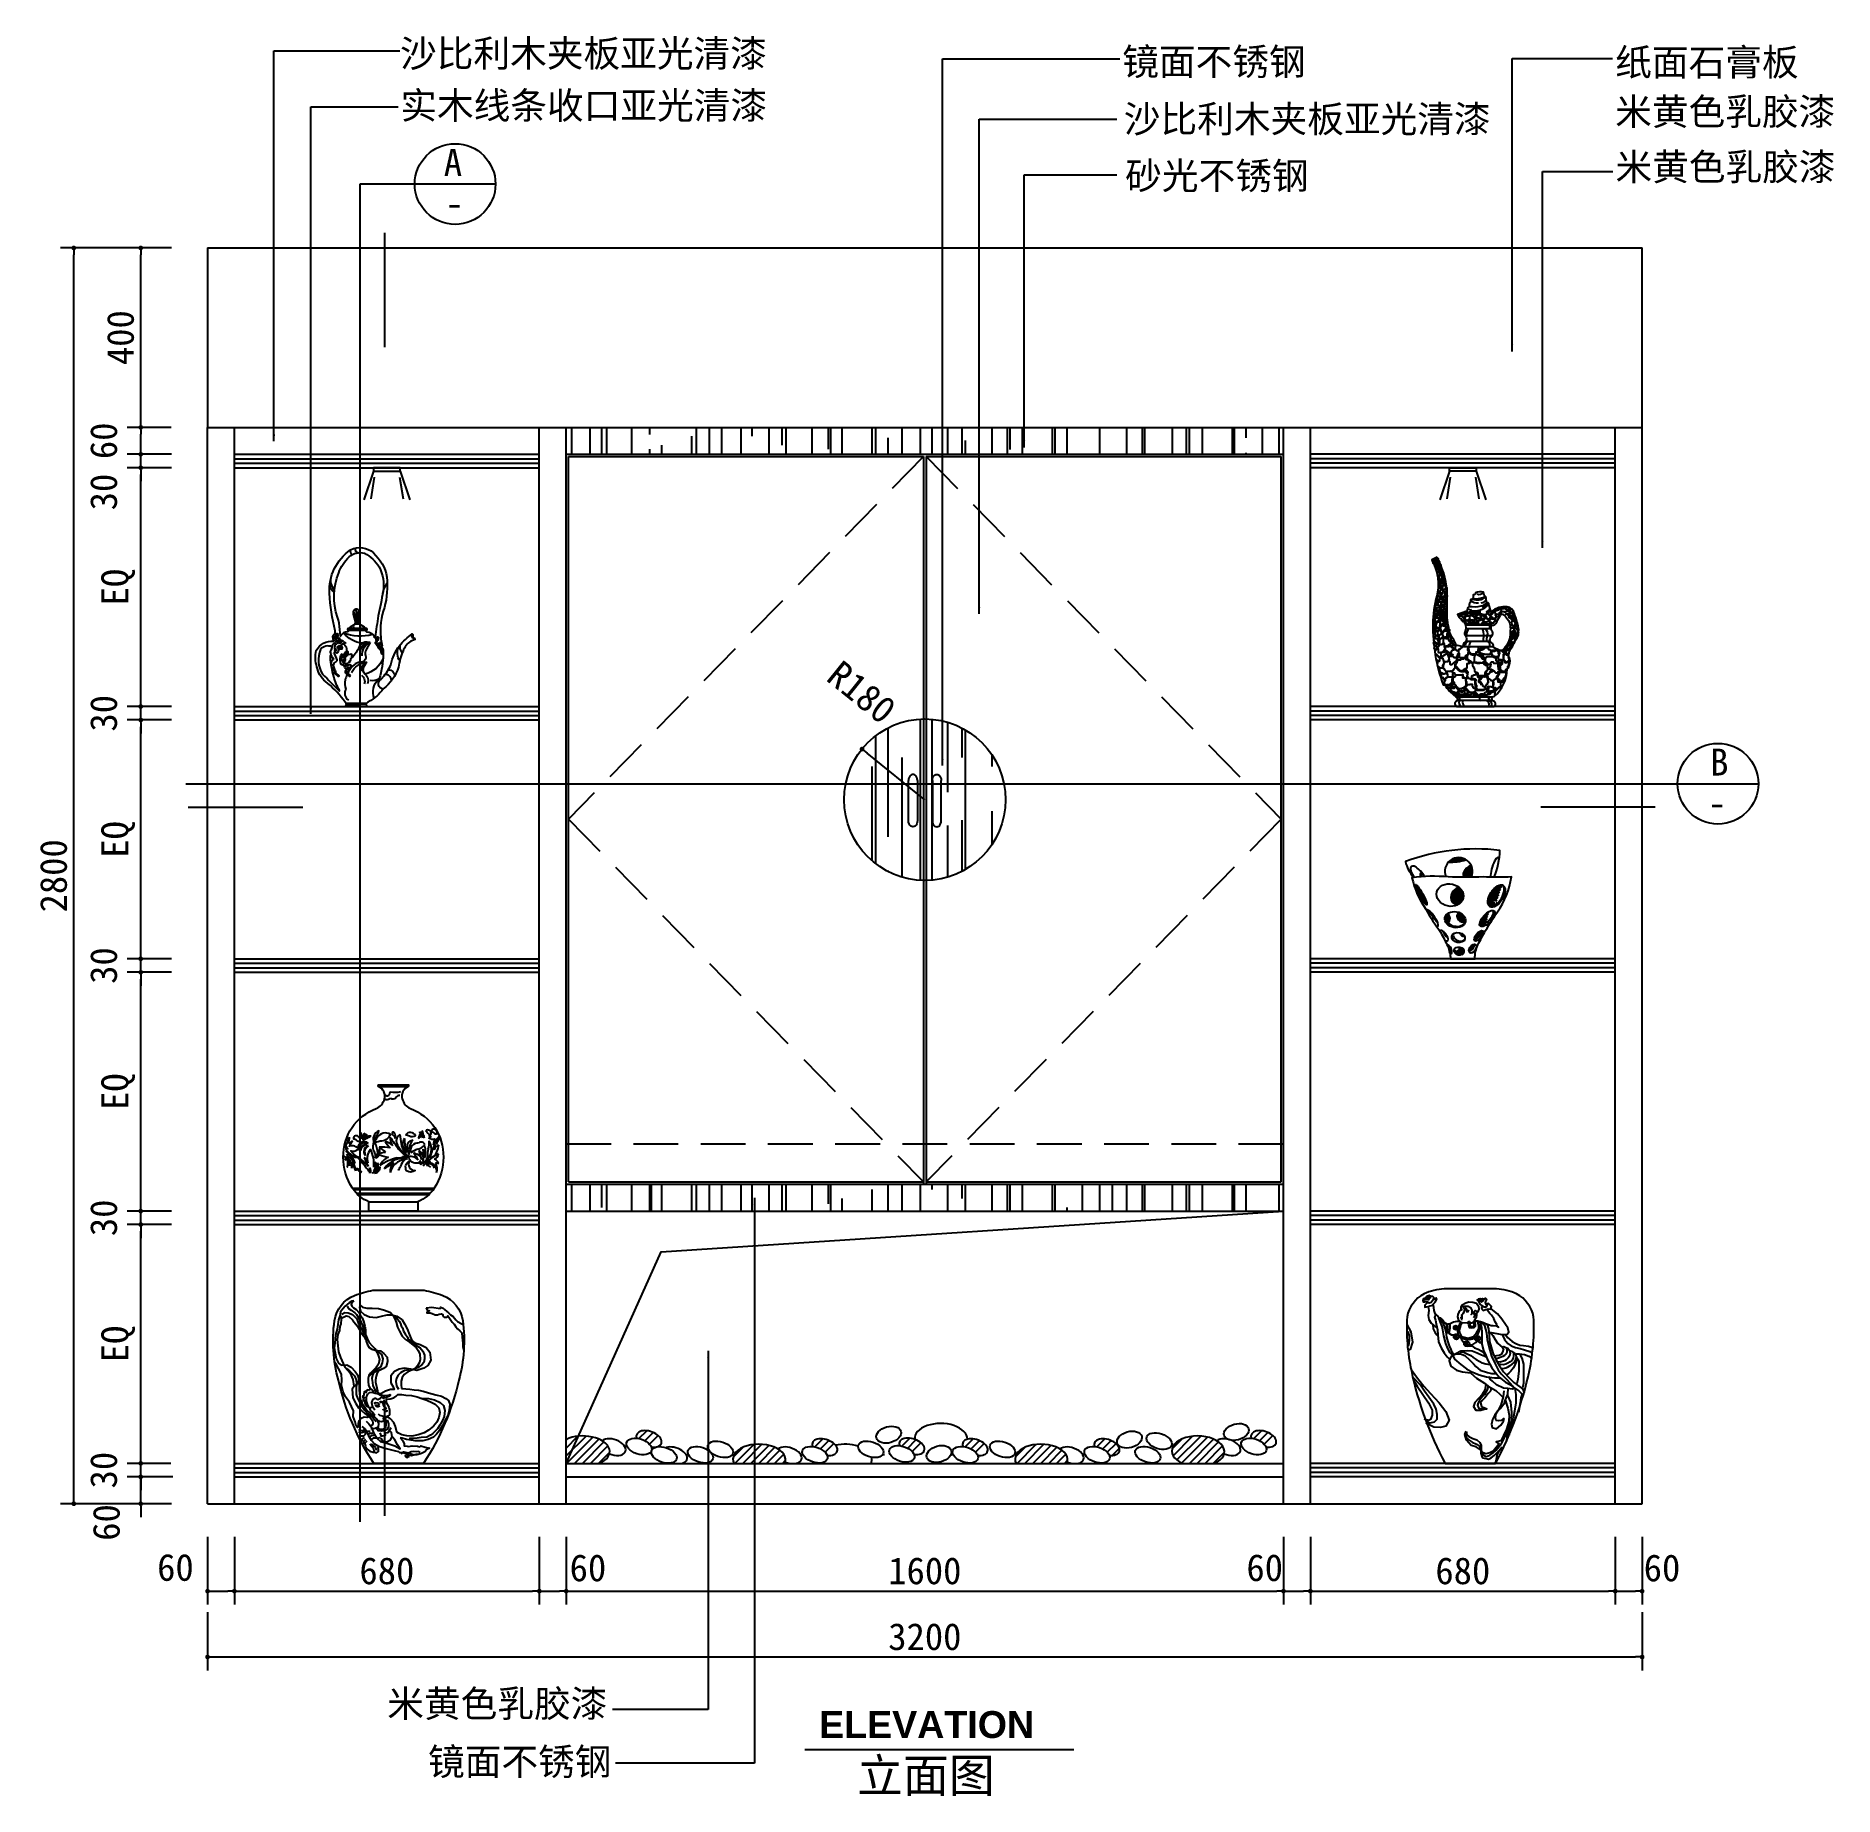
# Model space of a CAD drawing. Extents: x 493 to 4504, y 3788 to 7712.
import ezdxf

# ---------------------------------------------------------------- set-up
doc = ezdxf.new("R2010")
doc.units = 0
doc.header["$MEASUREMENT"] = 0
doc.linetypes.add('DASH1', pattern=[1.5, 1, -0.5])
doc.layers.get('0').update_dxf_attribs({"linetype": 'CONTINUOUS'})
doc.layers.get('DEFPOINTS').update_dxf_attribs({"color": 3, "linetype": 'CONTINUOUS'})
for name, color, linetype in [('2', 2, 'CONTINUOUS'), ('3', 3, 'CONTINUOUS'), ('4', 4, 'CONTINUOUS'), ('7', 7, 'CONTINUOUS'), ('BH', 3, 'CONTINUOUS'), ('DIM', 3, 'CONTINUOUS'), ('TEXT', 3, 'CONTINUOUS')]:
    doc.layers.add(name, color=color, linetype=linetype)
doc.styles.add('HT', font='swisseb.ttf')
doc.styles.add('HZ', font='')
doc.styles.get('HZ').set_extended_font_data('仿宋_GB2312')
doc.dimstyles.get("Standard").update_dxf_attribs({"dimscale": 30, "dimtxt": 2, "dimasz": 0.5, "dimexe": 1, "dimexo": 1, "dimgap": 0.5, "dimtad": 1, "dimdec": 0, "dimtxsty": 'HZ', "dimblk1": 'DOT', "dimblk2": 'DOT', "dimsah": 1, "dimcen": 0, "dimclrd": 256, "dimclre": 256, "dimclrt": 256, "dimazin": 3, "dimtfac": 0.5, "dimtdec": 4, "dimtmove": 0, "dimatfit": 3, "dimtolj": 1, "dimtzin": 0})
pattern_1 = [(45, (2797.2422, 5820.6815), (-1.963982, 1.963982), [])]
pattern_2 = [(90, (-6333.72, 4189.9), (-100, 220), [1500, -200, 500, -100]), (90, (-6383.72, 4322.9), (-133, -100), [300, -33, 600, -75]), (90, (-6418.72, 4239.896), (-67, 520), [800, -140, 400, -100])]

msp = doc.modelspace()

# ---------------------------------------------------------------- texts
at = {"layer": 'TEXT', "style": 'HZ'}
for s, p in [('沙比利木夹板亚光清漆', (1305.4, 7643.5)), ('镜面不锈钢', (2916.3, 7625.1)), ('纸面石膏板', (4015.9, 7623.9)), ('实木线条收口亚光清漆', (1305.9, 7527.4)), ('米黄色乳胶漆', (4015.9, 7513.8)), ('沙比利木夹板亚光清漆', (2919.8, 7497.4)), ('A', (1403, 7400.5)), ('砂光不锈钢', (2922.9, 7370.6)), ('米黄色乳胶漆', (4016.5, 7390.5)), ('-', (1406.3, 7309.4)), ('B', (4227.8, 6063.4)), ('-', (4223.1, 5972.3)), ('米黄色乳胶漆', (1276.9, 3964.1)), ('镜面不锈钢', (1367.8, 3834.7))]:
    msp.add_text(s, height=60, dxfattribs=at).set_placement(p)
at = {"layer": 'TEXT', "linetype": 'BYBLOCK'}
for s, height, style, p in [('ELEVATION', 60, 'HT', (2240.1, 3917.4)), ('立面图', 75, 'HZ', (2324.8, 3796.2))]:
    msp.add_text(s, height=height, dxfattribs=dict(at, style=style)).set_placement(p)

# ---------------------------------------------------------------- blocks, each defined once
blk = doc.blocks.new('_DOT')
at = {"color": 0, "linetype": 'BYBLOCK'}
blk.add_line((-0.35, 0), (-1, 0), dxfattribs=at)
at = {"color": 0, "linetype": 'BYBLOCK', "const_width": 0.35}
blk.add_lwpolyline([(-0.175, 0, 1), (0.175, 0, 1)], format="xyb", close=True, dxfattribs=at)
blk = doc.blocks.new('*D21')
at = {"linetype": 'BYBLOCK', "ltscale": 100}
for p, q in [((54, 125), (54, -4.8)), ((3254, 125), (3254, -4.8)), ((69, 25.2), (3239, 25.2))]:
    blk.add_line(p, q, dxfattribs=at)
at = {"layer": 'DEFPOINTS', "color": 0, "linetype": 'BYBLOCK', "ltscale": 100}
for p in [(54, 155), (3254, 155), (3254, 25.2)]:
    blk.add_point(p, dxfattribs=at)
at = {"linetype": 'BYBLOCK', "ltscale": 100, "xscale": 15, "yscale": 15, "zscale": 15, "rotation": 180}
blk.add_blockref('_DOT', (54, 25.2), dxfattribs=at)
at = {"linetype": 'BYBLOCK', "ltscale": 100, "xscale": 15, "yscale": 15, "zscale": 15}
blk.add_blockref('_DOT', (3254, 25.2), dxfattribs=at)
at = {"linetype": 'BYBLOCK', "ltscale": 100, "insert": (1654, 70.2), "char_height": 60, "attachment_point": 5, "style": 'HZ'}
blk.add_mtext('\\A1;3200', dxfattribs=at)
blk = doc.blocks.new('*D17')
at = {"linetype": 'BYBLOCK', "ltscale": 100}
for p, q in [((854, 293), (854, 142)), ((2454, 293), (2454, 142)), ((869, 172), (2439, 172))]:
    blk.add_line(p, q, dxfattribs=at)
at = {"layer": 'DEFPOINTS', "color": 0, "linetype": 'BYBLOCK', "ltscale": 100}
for p in [(854, 323), (2454, 323), (2454, 172)]:
    blk.add_point(p, dxfattribs=at)
at = {"linetype": 'BYBLOCK', "ltscale": 100, "xscale": 15, "yscale": 15, "zscale": 15, "rotation": 180}
blk.add_blockref('_DOT', (854, 172), dxfattribs=at)
at = {"linetype": 'BYBLOCK', "ltscale": 100, "xscale": 15, "yscale": 15, "zscale": 15}
blk.add_blockref('_DOT', (2454, 172), dxfattribs=at)
at = {"linetype": 'BYBLOCK', "ltscale": 100, "insert": (1654, 217), "char_height": 60, "attachment_point": 5, "style": 'HZ'}
blk.add_mtext('\\A1;1600', dxfattribs=at)
blk = doc.blocks.new('*D16')
at = {"linetype": 'BYBLOCK', "ltscale": 100}
for p, q in [((794, 293), (794, 142)), ((854, 293), (854, 142)), ((809, 172), (839, 172))]:
    blk.add_line(p, q, dxfattribs=at)
at = {"layer": 'DEFPOINTS', "color": 0, "linetype": 'BYBLOCK', "ltscale": 100}
for p in [(794, 323), (854, 323), (854, 172)]:
    blk.add_point(p, dxfattribs=at)
at = {"linetype": 'BYBLOCK', "ltscale": 100, "xscale": 15, "yscale": 15, "zscale": 15, "rotation": 180}
blk.add_blockref('_DOT', (794, 172), dxfattribs=at)
at = {"linetype": 'BYBLOCK', "ltscale": 100, "xscale": 15, "yscale": 15, "zscale": 15}
blk.add_blockref('_DOT', (854, 172), dxfattribs=at)
at = {"linetype": 'BYBLOCK', "ltscale": 100, "insert": (902.5, 223.6), "char_height": 60, "attachment_point": 5, "style": 'HZ'}
blk.add_mtext('\\A1;60', dxfattribs=at)
blk = doc.blocks.new('*D15')
at = {"linetype": 'BYBLOCK', "ltscale": 100}
for p, q in [((114, 293), (114, 142)), ((794, 293), (794, 142)), ((129, 172), (779, 172))]:
    blk.add_line(p, q, dxfattribs=at)
at = {"layer": 'DEFPOINTS', "color": 0, "linetype": 'BYBLOCK', "ltscale": 100}
for p in [(114, 323), (794, 323), (794, 172)]:
    blk.add_point(p, dxfattribs=at)
at = {"linetype": 'BYBLOCK', "ltscale": 100, "xscale": 15, "yscale": 15, "zscale": 15, "rotation": 180}
blk.add_blockref('_DOT', (114, 172), dxfattribs=at)
at = {"linetype": 'BYBLOCK', "ltscale": 100, "xscale": 15, "yscale": 15, "zscale": 15}
blk.add_blockref('_DOT', (794, 172), dxfattribs=at)
at = {"linetype": 'BYBLOCK', "ltscale": 100, "insert": (454, 217), "char_height": 60, "attachment_point": 5, "style": 'HZ'}
blk.add_mtext('\\A1;680', dxfattribs=at)
blk = doc.blocks.new('灯-2')
at = {"layer": '3', "color": 3}
for p, q in [((-40, -10), (-68, -95.9)), ((-37.5, -27.9), (-48, -92.4)), ((37.5, -27.9), (48, -92.4)), ((40, -10), (68, -95.9))]:
    blk.add_line(p, q, dxfattribs=at)
blk.add_lwpolyline([(-40, -10), (40, -10), (40, 0), (-40, 0)], close=True, dxfattribs=at)
blk = doc.blocks.new('FH12E021')
at = {"layer": '3'}
for p, q in [((124.8, 157.5), (75.8, 157.5)), ((121.9, 127.3), (76, 127.3))]:
    blk.add_line(p, q, dxfattribs=at)
for points in [[(20.7, 261.9), (20.7, 262.2), (20.6, 262.2), (20.6, 263.4), (20.2, 263.4), (20.2, 263.9), (20.1, 263.9), (20.1, 264.5), (19.7, 264.5), (19.7, 265.5), (19.6, 265.5), (19.6, 266.2), (19.2, 266.2), (19.2, 266.6), (18.9, 266.6), (18.9, 267.1), (18.6, 267.1), (18.6, 267.3), (18.4, 267.3), (18.4, 267.6), (18.3, 267.6), (18.3, 268.8), (18.4, 268.8), (18.4, 269.1), (18.6, 269.1), (18.6, 270.3), (18.7, 270.3), (18.7, 272.1), (18.3, 272.1), (18.3, 272.2), (17.9, 272.2), (17.9, 272.4), (16.6, 272.4), (16.6, 272.5), (16.1, 272.5), (16.1, 272.9), (16, 272.9), (16, 273.7), (15.8, 273.7), (15.8, 273.9), (15.6, 273.9), (15.6, 274.2), (15.5, 274.2), (15.5, 274.3), (15.3, 274.3), (15.3, 274.7), (15.1, 274.7), (15.1, 274.8), (15, 274.8), (15, 275.2), (14.8, 275.2), (14.8, 275.3), (14.6, 275.3), (14.6, 275.8), (14.5, 275.8), (14.5, 276), (14.3, 276), (14.3, 276.3), (14.2, 276.3), (14.2, 277), (14, 277), (14, 277.1), (13.8, 277.1), (13.8, 277.3), (13.7, 277.3)], [(22.9, 261.9), (22.9, 260.4), (22.7, 260.4), (22.7, 260.2), (22.5, 260.2), (22.5, 260.1), (22.2, 260.1), (22.2, 259.9), (22, 259.9), (22, 259.8), (21.9, 259.8), (21.9, 259.4), (21.7, 259.4), (21.7, 259.1), (21.4, 259.1), (21.4, 261.7), (21.2, 261.7), (21.2, 262.1), (21, 262.1), (21, 262.2), (20.9, 262.2), (20.9, 262.4), (20.7, 262.4), (20.7, 262.7), (20.6, 262.7), (20.6, 263.7), (20.4, 263.7), (20.4, 264), (20.2, 264), (20.2, 264.8), (20.1, 264.8), (20.1, 267.5), (20.2, 267.5), (20.2, 267.6), (20.4, 267.6), (20.4, 267.8), (20.6, 267.8), (20.6, 268.1), (20.4, 268.1), (20.4, 268.3), (20.2, 268.3), (20.2, 272.9), (20.1, 272.9), (20.1, 273), (19.9, 273), (19.9, 273.4), (19.7, 273.4), (19.7, 273.5), (18.1, 273.5), (18.1, 273.4), (17.9, 273.4), (17.9, 273.2), (17.8, 273.2), (17.8, 272.1), (17.9, 272.1), (17.9, 271.9), (18.1, 271.9), (18.1, 271.7), (17.1, 271.7), (17.1, 271.9), (16.6, 271.9), (16.6, 272.1), (16.1, 272.1), (16.1, 272.2), (16, 272.2), (16, 272.4), (15.8, 272.4), (15.8, 272.5), (15.6, 272.5), (15.6, 272.9), (15.5, 272.9), (15.5, 273.7), (15.3, 273.7), (15.3, 276.2), (15.5, 276.2), (15.5, 276.5), (15.6, 276.5), (15.6, 277), (15.8, 277), (15.8, 277.3), (16, 277.3), (16, 277.5), (16.1, 277.5), (16.1, 277.6), (16.6, 277.6), (16.6, 277.8), (16.8, 277.8), (16.8, 278), (16.9, 278), (16.9, 278.1), (17.1, 278.1), (17.1, 279.1), (16.9, 279.1), (16.9, 279.4), (16.8, 279.4), (16.8, 279.6), (16.6, 279.6), (16.6, 279.8), (16.3, 279.8), (16.3, 279.9), (15.1, 279.9), (15.1, 279.8), (14.8, 279.8), (14.8, 279.6), (14.6, 279.6), (14.6, 279.4), (14.3, 279.4), (14.3, 279.3), (14.2, 279.3), (14.2, 278.9), (14, 278.9), (14, 278.6), (14.8, 278.6), (14.8, 278.9), (14.8, 276.8), (14.5, 276.8), (14.5, 277)], [(16.3, 281.4), (16.9, 281.4), (16.9, 281.7), (17.4, 281.7), (17.4, 281.9), (18.4, 281.9), (18.4, 282.1), (18.7, 282.1), (18.7, 282.2), (19.1, 282.2), (19.1, 282.4), (19.4, 282.4), (19.4, 282.5), (20.6, 282.5), (20.6, 282.7), (20.9, 282.7), (20.9, 283), (21, 283)], [(26, 270.1), (27.1, 270.1), (27.1, 270.6), (27, 270.6), (27, 271.2), (26.8, 271.2), (26.8, 271.4), (26.6, 271.4), (26.6, 271.6), (26.5, 271.6), (26.5, 271.7), (26.3, 271.7), (26.3, 271.9), (26.1, 271.9), (26.1, 272.1), (26, 272.1), (26, 272.4), (25.8, 272.4), (25.8, 272.7), (25.6, 272.7), (25.6, 273.2), (25.5, 273.2), (25.5, 273.5), (25.3, 273.5), (25.3, 274.3), (24.8, 274.3), (24.8, 274.5), (24.3, 274.5), (24.3, 274.3), (24.2, 274.3), (24.2, 274.2), (24, 274.2), (24, 274), (23.8, 274), (23.8, 273), (23.7, 273), (23.7, 272.2), (24, 272.2), (24, 272.1), (24.3, 272.1), (24.3, 271.9), (26.3, 271.9), (26.3, 273), (26, 273), (26, 275.2), (25.6, 275.2), (25.6, 275.5), (25.1, 275.5), (25.1, 276.2), (23.8, 276.2), (23.8, 276.5), (23.3, 276.5), (23.3, 276.6), (23.2, 276.6), (23.2, 277), (23, 277), (23, 277.1), (22.9, 277.1), (22.9, 277.5), (22.5, 277.5), (22.5, 277.3), (22.4, 277.3), (22.4, 276.6), (22, 276.6), (22, 276.2), (21.7, 276.2), (21.7, 275.7), (21.5, 275.7), (21.5, 275.3), (21.7, 275.3), (21.7, 275.2), (22.5, 275.2), (22.5, 278.8), (22.4, 278.8), (22.4, 279.3), (22.2, 279.3), (22.2, 279.4), (21.9, 279.4), (21.9, 279.6), (21.5, 279.6), (21.5, 279.8), (21.2, 279.8), (21.2, 279.9), (21, 279.9), (21, 280.1), (20.9, 280.1), (20.9, 280.3), (19.6, 280.3), (19.6, 280.1), (19.2, 280.1), (19.2, 279.9), (18.9, 279.9), (18.9, 279.8), (18.7, 279.8), (18.7, 279.3), (18.6, 279.3), (18.6, 278.8), (17.8, 278.8), (17.8, 278.6), (17.1, 278.6), (17.1, 278.4), (18.1, 278.4), (18.1, 278.3), (18.4, 278.3), (18.4, 278.1), (18.7, 278.1), (18.7, 278), (18.9, 278), (18.9, 277.8), (19.1, 277.8), (19.1, 277.6), (19.7, 277.6), (19.7, 277.5), (19.9, 277.5), (19.9, 277.1), (20.1, 277.1), (20.1, 276.8), (20.4, 276.8), (20.4, 277), (20.6, 277), (20.6, 277.6), (20.7, 277.6), (20.7, 278.1), (20.9, 278.1), (20.9, 279.1), (20.9, 278.3), (20.7, 278.3), (20.7, 278.1), (20.6, 278.1), (20.6, 277.8), (20.4, 277.8), (20.4, 276.3), (20.6, 276.3), (20.6, 276), (20.4, 276), (20.4, 275.8), (19.7, 275.8), (19.7, 275.7), (19.4, 275.7), (19.4, 275.5), (18.9, 275.5), (18.9, 275.8), (18.7, 275.8), (18.7, 276.5), (18.4, 276.5), (18.4, 277), (18.3, 277), (18.3, 278.8), (18.9, 278.8), (18.9, 278.4), (18.7, 278.4), (18.7, 277.8), (18.6, 277.8), (18.6, 277.6), (18.4, 277.6), (18.4, 277.3), (18.3, 277.3), (18.3, 276), (18.4, 276), (18.4, 275.3), (18.7, 275.3), (18.7, 274.8), (18.9, 274.8), (18.9, 274.7), (19.4, 274.7), (19.4, 274.3), (19.6, 274.3), (19.6, 274.2), (20.1, 274.2), (20.1, 273.9), (20.7, 273.9), (20.7, 273.7), (21.4, 273.7), (21.4, 272.2), (21.7, 272.2), (21.7, 272.4), (21.9, 272.4), (21.9, 273), (22.2, 273), (22.2, 273.7), (22.7, 273.7), (22.7, 273.9), (22.9, 273.9), (22.9, 274.2), (23, 274.2), (23, 274.3), (23.2, 274.3), (23.2, 274.5), (23.3, 274.5), (22.9, 274.5), (22.9, 274.7), (22.7, 274.7), (22.7, 274.8), (22.5, 274.8), (22.5, 274.5)], [(23.3, 282.2), (23.5, 282.2), (23.5, 282.1), (23.7, 282.1), (23.7, 281.9), (23.8, 281.9), (23.8, 281.7), (24.3, 281.7), (24.3, 281.4), (24.5, 281.4), (24.5, 281.2), (24.7, 281.2), (24.7, 281.1), (24.8, 281.1), (24.8, 279.6), (24.5, 279.6), (24.5, 278.8), (23, 278.8), (23, 280.1), (22.9, 280.1), (22.9, 280.9), (23, 280.9), (23, 281.1), (23.2, 281.1), (23.2, 282.4), (23, 282.4), (23, 282.7), (22.9, 282.7), (22.9, 282.9), (21.2, 282.9), (21.2, 282.5), (21, 282.5), (21, 282.4), (20.9, 282.4), (20.9, 281.9), (21.2, 281.9), (21.2, 281.6), (21.5, 281.6), (21.5, 281.2), (21.7, 281.2), (21.7, 279.9), (21.9, 279.9), (21.9, 279.8), (22.7, 279.8), (22.7, 279.4), (22.9, 279.4), (22.9, 279.3), (23, 279.3), (23, 279.1), (23.2, 279.1), (23.2, 278.9), (23.3, 278.9), (23.3, 278.8), (23.5, 278.8), (23.5, 278.6), (23.7, 278.6), (23.7, 278.4), (24, 278.4), (24, 278.3), (24.3, 278.3), (24.3, 278.1), (25.8, 278.1), (25.8, 275.2), (26, 275.2), (26, 275), (26.1, 275), (26.1, 274.8), (26.3, 274.8), (26.3, 274.7), (26.5, 274.7), (26.5, 274.5), (26.6, 274.5), (26.6, 274.3), (27.4, 274.3), (27.4, 274.5), (27.6, 274.5), (27.6, 275.3), (27.4, 275.3), (27.4, 275.5), (27.1, 275.5), (27.1, 271.7), (27.3, 271.7), (27.3, 271.6), (27.4, 271.6), (27.4, 271.4), (27.6, 271.4), (27.6, 271.2), (27.8, 271.2), (27.8, 271.1), (27.9, 271.1), (27.9, 270.9), (28.1, 270.9), (28.1, 270.6), (28.3, 270.6), (28.3, 270.4), (28.3, 270.7), (28.4, 270.7), (28.4, 271.1), (28.8, 271.1), (28.8, 270.4), (29.1, 270.4), (29.1, 269.8), (29.6, 269.8), (29.6, 265.5), (29.4, 265.5), (29.4, 264.7), (29.6, 264.7), (29.6, 264.3), (29.7, 264.3), (29.7, 263.2), (29.9, 263.2), (29.9, 262.5), (31.1, 262.5), (31.1, 262.9), (31.2, 262.9), (31.1, 262.9), (31.1, 263.7), (31.1, 262.2), (31.2, 262.2), (31.2, 262.1), (31.4, 262.1), (31.4, 261.9), (31.7, 261.9), (31.7, 261.7), (32, 261.7), (32, 261.6), (32.2, 261.6), (32.2, 260.9), (32.4, 260.9), (32.4, 259.8), (32.5, 259.8), (32.5, 259.6), (32.7, 259.6), (32.7, 259.1), (32.9, 259.1), (32.9, 258.8), (33, 258.8), (33, 256.5), (32, 256.5), (32, 256.6), (31.9, 256.6), (31.9, 256.8), (31.7, 256.8), (31.7, 257.6), (31.5, 257.6), (31.5, 257.8), (31.4, 257.8), (31.4, 258.3), (31.9, 258.3), (31.9, 258.4), (32, 258.4), (32, 258.6), (32.2, 258.6), (32.2, 257.8), (32.5, 257.8), (32.5, 258), (32.4, 258)], [(23, 272.7), (22.9, 272.7), (22.9, 272.4), (22.7, 272.4), (22.7, 271.2), (22, 271.2), (22, 270.7), (21.9, 270.7), (21.9, 270.3), (21.5, 270.3), (21.5, 269.6), (21.4, 269.6), (21.4, 268.6), (21.5, 268.6), (21.5, 268.4), (21.9, 268.4), (21.9, 268.3), (22, 268.3), (22, 268.1), (22.4, 268.1), (22.4, 268), (22.5, 268), (22.5, 267.8), (23, 267.8), (23, 267.6), (23.3, 267.6), (23.3, 267.3), (23.8, 267.3), (23.8, 267.1), (24.3, 267.1), (24.3, 267), (26, 267), (26, 269.6), (26.1, 269.6), (26.1, 270.1), (25.8, 270.1), (25.8, 270.3), (25.1, 270.3), (25.1, 270.6), (25, 270.6), (25, 270.7), (24.8, 270.7), (24.8, 270.9), (24.5, 270.9), (24.5, 271.1), (24.3, 271.1), (24.3, 271.2), (23.8, 271.2), (23.8, 271.6), (23.7, 271.6), (23.7, 271.7), (23.3, 271.7), (23.3, 271.9), (23.2, 271.9), (23.2, 272.1), (22.5, 272.1), (22.5, 271.9), (22.4, 271.9), (22.4, 271.6), (22.2, 271.6), (22.2, 270.7)], [(26, 269.1), (26.1, 269.1), (26.1, 268.9), (26.3, 268.9), (26.3, 268.8), (26.6, 268.8), (26.6, 268.6), (27, 268.6), (27, 268.4), (27.4, 268.4), (27.4, 268.3), (28.1, 268.3), (28.1, 268), (28.4, 268), (28.4, 267.6), (28.6, 267.6), (28.6, 267.5), (28.8, 267.5), (28.8, 265.5), (28.6, 265.5), (28.6, 264.5), (28.3, 264.5), (28.3, 264.3), (28.1, 264.3), (28.1, 264.2), (26.5, 264.2), (26.5, 264.3), (26.3, 264.3), (26.3, 264.5), (25.8, 264.5), (25.8, 265), (25.6, 265), (25.6, 265.8), (25.5, 265.8), (25.5, 266), (25.3, 266), (25.3, 266.2), (25.1, 266.2), (25.1, 266.6), (25.5, 266.6), (25.5, 266.8), (25.8, 266.8), (25.8, 267)], [(25.1, 260.4), (25.1, 260.6), (25, 260.6), (25, 261.9), (24.8, 261.9), (24.8, 262.4), (24.7, 262.4), (24.7, 263), (24.2, 263), (24.2, 263.2), (24, 263.2), (24, 263.4), (23.8, 263.4), (23.8, 263.5), (23.7, 263.5), (23.7, 263.7), (23.5, 263.7), (23.5, 263.9), (23.3, 263.9), (23.3, 264), (23.2, 264), (23.2, 264.2), (21.9, 264.2), (21.9, 263.4), (21.7, 263.4), (21.7, 262.9), (21.5, 262.9), (21.5, 262.4)], [(24.5, 247.8), (25.1, 247.8), (25.1, 248.4), (25, 248.4), (25, 249.1), (24.2, 249.1), (24.2, 249.6), (24, 249.6), (24, 250.2), (23.7, 250.2), (23.7, 250.7), (23.5, 250.7), (23.5, 253.9), (23.7, 253.9), (23.7, 256.3), (23.5, 256.3), (23.5, 256.6), (23.3, 256.6), (23.3, 256.8), (23.2, 256.8), (23.2, 257), (23, 257), (23, 257.1), (22.9, 257.1), (22.9, 257.3), (22.7, 257.3), (22.7, 257.5), (22.5, 257.5), (22.5, 257.6), (22.4, 257.6), (22.4, 258), (21.7, 258), (21.7, 257.5), (21.9, 257.5), (21.9, 257.3), (22, 257.3), (22, 257), (22.2, 257), (22.2, 256.8), (22.5, 256.8), (22.5, 256.6), (22.7, 256.6)], [(27.6, 251.9), (27.4, 251.9), (27.4, 251.6), (27.3, 251.6), (27.3, 251.4), (27.1, 251.4), (27.1, 250.1), (27, 250.1), (27, 249.9), (26.8, 249.9), (26.8, 249.8), (26.6, 249.8), (26.6, 249.6), (26.5, 249.6), (26.5, 249.1), (26.3, 249.1), (26.3, 248.9), (25.3, 248.9), (25.3, 249.4), (25.1, 249.4), (25.1, 249.6), (24.8, 249.6), (24.8, 249.9), (24.7, 249.9), (24.7, 250.1), (24.5, 250.1), (24.5, 250.4), (24.3, 250.4), (24.3, 250.6)], [(26.1, 239.1), (26.1, 239.4), (26, 239.4), (26, 240.6), (25.5, 240.6), (25.5, 240.9), (25.3, 240.9), (25.3, 241.1), (25.1, 241.1), (25.1, 241.4), (25, 241.4), (25, 246), (24.8, 246), (24.8, 246.3), (24.7, 246.3), (24.7, 246.5), (24.5, 246.5), (24.5, 246.6)], [(25.5, 243.2), (25.5, 243), (28.9, 243), (28.9, 243.2), (28.9, 243), (29.1, 243), (29.1, 240.6), (29.4, 240.6), (29.4, 240.1), (29.6, 240.1), (29.6, 239.9), (29.7, 239.9), (29.7, 239.8), (29.9, 239.8), (29.9, 239.4), (30.1, 239.4), (30.1, 238.4), (29.6, 238.4), (29.6, 238.3), (29.4, 238.3), (29.4, 238.1), (29.2, 238.1), (29.2, 237.6), (29.1, 237.6), (29.1, 237), (27.6, 237), (27.6, 237.1), (27.4, 237.1), (27.4, 237.3), (27.3, 237.3), (27.3, 239.6), (26.6, 239.6), (26.6, 240.1), (26.5, 240.1), (26.5, 240.7), (26, 240.7), (26, 240.9), (25.8, 240.9), (25.8, 243.2)], [(25.5, 230.4), (25.5, 230.6), (25.6, 230.6), (25.6, 231.4), (26.1, 231.4), (26.1, 232.5), (26.5, 232.5), (26.5, 233), (26.6, 233), (26.6, 234.2), (26.5, 234.2), (26.5, 234.7), (26.3, 234.7), (26.3, 234.8), (26.1, 234.8), (26.1, 235.7), (25.8, 235.7), (25.8, 236.3), (25.6, 236.3), (25.6, 237.1), (25.8, 237.1), (25.8, 237.6), (25.6, 237.6), (25.6, 237.8), (25.5, 237.8), (25.5, 236.5)], [(26.5, 263.4), (26.3, 263.4), (26.3, 263.2), (26, 263.2), (26, 263), (25.8, 263), (25.8, 262.2), (25.6, 262.2), (25.6, 260.2), (25.8, 260.2), (25.8, 260.1), (26, 260.1), (26, 259.9), (26.1, 259.9), (26.1, 259.4), (26.5, 259.4), (26.5, 258.3), (26.8, 258.3), (26.8, 256.3), (27, 256.3), (27, 256.1), (27.6, 256.1), (27.6, 256.3), (27.8, 256.3), (27.8, 256.6), (27.9, 256.6), (27.9, 258), (28.3, 258), (28.3, 258.1), (28.4, 258.1), (28.4, 258.4), (28.6, 258.4), (28.6, 258.8), (28.9, 258.8), (28.9, 258.9), (29.1, 258.9), (29.1, 259.1), (29.2, 259.1), (29.2, 260.6), (29.1, 260.6), (29.1, 260.7), (28.9, 260.7), (28.9, 260.9), (28.8, 260.9), (28.8, 261.1), (28.6, 261.1), (28.6, 262.2), (28.3, 262.2), (28.3, 262.9), (28.1, 262.9), (28.1, 263.2), (27.9, 263.2), (27.9, 263.4), (27.8, 263.4), (27.8, 263.5), (27.3, 263.5), (27.3, 263.9), (26.8, 263.9), (26.8, 264.2), (26.6, 264.2), (26.6, 264.3), (26.1, 264.3)], [(25.8, 244.5), (25.8, 244.7), (26, 244.7), (26, 245.5), (26.3, 245.5), (26.3, 246.1), (26.6, 246.1), (26.6, 246.5), (26.8, 246.5), (26.8, 250.4), (29.2, 250.4), (29.2, 250.2), (29.4, 250.2), (29.4, 249.9), (29.6, 249.9), (29.6, 249.8), (29.9, 249.8), (29.9, 249.6), (31.2, 249.6), (31.2, 249.8), (31.4, 249.8), (31.4, 250.1), (31.2, 250.1), (31.2, 250.2), (31.1, 250.2), (31.1, 250.4), (30.4, 250.4), (30.4, 249.9), (30.6, 249.9), (30.6, 249.6), (30.7, 249.6), (30.7, 249.1)], [(30.2, 257.1), (30.2, 256.8), (30.1, 256.8), (30.1, 256.1), (29.9, 256.1), (29.9, 255.2), (28.8, 255.2), (28.8, 254.2), (28.3, 254.2), (28.3, 253.9), (28.4, 253.9), (28.4, 253.7), (28.6, 253.7), (28.6, 253.5), (28.8, 253.5), (28.8, 253.4), (28.9, 253.4), (28.9, 251.7), (27.9, 251.7), (27.9, 252), (27.8, 252), (27.8, 254.7), (27.6, 254.7), (27.6, 255), (27.4, 255), (27.4, 255.2), (27.3, 255.2), (27.3, 255.3), (27.1, 255.3), (27.1, 255.5), (26.5, 255.5), (26.5, 255.8), (26.3, 255.8), (26.3, 256.1), (26.1, 256.1), (26.1, 256.3), (26, 256.3), (26, 258), (26.1, 258), (26.1, 258.1), (26.3, 258.1)], [(27.1, 244.8), (27.3, 244.8), (27.3, 244.3), (27.4, 244.3), (27.4, 243.4), (27.9, 243.4), (27.9, 243.2), (28.1, 243.2), (28.1, 243), (28.3, 243), (28.3, 242.9), (28.9, 242.9), (28.9, 242.5), (29.9, 242.5), (29.9, 242.4), (30.2, 242.4), (30.2, 242.2), (31.1, 242.2), (31.1, 242.9), (31.1, 242.7)], [(28.4, 257.8), (29.7, 257.8), (29.7, 257.5), (30.7, 257.5), (30.7, 257.3), (31.1, 257.3), (31.1, 257.6), (31.2, 257.6), (31.2, 258), (31.4, 258), (31.4, 258.3), (31.5, 258.3), (31.5, 258.6), (31.7, 258.6), (31.7, 258.8)], [(28.6, 237.1), (28.6, 236), (28.8, 236), (28.8, 235.3), (28.9, 235.3), (28.9, 233), (29.1, 233), (29.1, 232.7), (29.4, 232.7), (29.4, 232.5), (29.6, 232.5), (29.6, 232.4), (29.9, 232.4), (29.9, 232.2), (30.1, 232.2), (30.1, 232), (30.2, 232), (30.2, 231.7), (30.4, 231.7), (30.4, 231.4), (30.6, 231.4), (30.6, 231.2), (34.7, 231.2), (34.7, 231.7), (34.5, 231.7), (34.5, 234.5), (34.3, 234.5), (34.3, 234.7), (34.2, 234.7), (34.2, 234.8), (34, 234.8), (34, 235.7), (33.8, 235.7), (33.8, 235.8), (33.7, 235.8), (33.8, 235.8), (33.8, 235.7), (34.2, 235.7), (34.2, 235.5), (34.3, 235.5), (34.3, 235.3), (34.5, 235.3), (34.5, 235.2), (34.8, 235.2), (34.8, 232.5), (35, 232.5), (35, 232.4), (35.2, 232.4), (35.2, 232), (35.3, 232), (35.3, 231.9), (35.5, 231.9), (35.5, 231.7), (36.1, 231.7), (36.1, 231.6), (37.5, 231.6), (37.1, 231.6), (37.1, 231.4), (36.6, 231.4), (36.6, 231.2), (36.5, 231.2), (36.5, 231.1), (36.3, 231.1), (36.3, 230.9), (35.2, 230.9), (35.2, 230.6), (34.2, 230.6), (34.2, 230.7), (33.8, 230.7), (33.8, 230.9), (33.7, 230.9), (33.7, 231.1), (33.5, 231.1), (33.5, 231.2), (32.9, 231.2), (32.9, 231.1), (32.7, 231.1)], [(29.4, 254.2), (29.4, 253), (29.7, 253), (29.7, 252.9), (29.9, 252.9), (29.9, 252.7), (30.1, 252.7), (30.1, 252.4), (30.2, 252.4), (30.2, 252.2), (30.4, 252.2), (30.4, 252), (30.9, 252), (30.9, 251.9), (31.1, 251.9), (31.1, 251.7), (31.2, 251.7), (31.2, 251.6), (31.4, 251.6), (31.4, 251.4), (31.7, 251.4), (31.7, 251.2), (32.2, 251.2), (32.2, 251.9), (32.4, 251.9), (32.4, 254.7), (32.2, 254.7)], [(30.2, 250.2), (30.2, 250.1), (30.4, 250.1), (30.4, 249.3), (30.6, 249.3), (30.6, 248.9), (30.7, 248.9), (30.7, 243.4), (30.9, 243.4), (30.9, 242.9), (31.5, 242.9), (31.5, 242.7), (33.5, 242.7), (33.5, 242.9), (33.7, 242.9), (33.7, 243.5), (33.5, 243.5), (33.5, 243.9), (33.4, 243.9), (33.4, 247.3), (33, 247.3), (33, 248), (32.2, 248), (32.2, 248.6), (31.7, 248.6), (31.7, 248.9), (31.5, 248.9), (31.5, 249.8), (31.4, 249.8), (31.4, 250.4), (31.2, 250.4), (31.2, 250.9), (31.1, 250.9), (31.1, 251.2), (30.7, 251.2)], [(31.4, 242.5), (31.4, 240.4), (31.5, 240.4), (31.5, 239.8), (31.7, 239.8), (31.7, 239.4), (31.9, 239.4), (31.9, 238.6), (31.7, 238.6), (31.7, 238.4), (31.2, 238.4), (31.2, 238.1), (31.1, 238.1), (31.1, 236.5), (31.2, 236.5), (31.2, 236.3), (31.4, 236.3), (31.4, 236), (31.5, 236), (31.5, 235.8), (32, 235.8), (32, 235.7), (34.8, 235.7), (34.8, 235.8), (35.2, 235.8), (35.2, 236.3), (35.3, 236.3), (35.3, 236.5), (35.5, 236.5), (35.5, 236.8), (35.6, 236.8), (35.6, 237.3), (35.8, 237.3), (35.8, 237.5), (36.1, 237.5), (36.1, 238.9), (35.8, 238.9), (35.8, 239.4), (35.6, 239.4), (35.6, 239.6), (35.5, 239.6), (35.5, 239.8), (35.2, 239.8), (35.2, 239.9), (35, 239.9), (35, 240.1), (34.8, 240.1), (34.8, 240.2), (34.5, 240.2), (34.5, 240.4), (34.3, 240.4), (34.3, 240.9), (34.2, 240.9), (34.2, 241.1), (34, 241.1), (34, 241.2), (33.8, 241.2), (33.8, 241.4), (33.7, 241.4), (33.7, 241.7), (33.5, 241.7), (33.5, 242), (33.2, 242), (33.2, 242.2), (32.9, 242.2), (32.9, 242.4), (32.4, 242.4), (32.4, 242.5)], [(34.3, 245.7), (34.3, 247.8), (34, 247.8), (34, 248.6), (33.7, 248.6), (33.7, 249.1), (33.5, 249.1), (33.5, 249.6), (33.2, 249.6), (33.2, 251.9), (33, 251.9), (33, 252.4), (32.9, 252.4), (32.9, 252.2), (34.2, 252.2), (34.2, 248.4), (34.8, 248.4), (34.8, 248.3), (35.5, 248.3), (35.5, 248), (35.8, 248), (35.8, 247.8), (36, 247.8), (36, 247.6), (36.1, 247.6), (36.1, 247.5), (36.3, 247.5), (36.3, 247.3), (36.5, 247.3), (36.5, 242), (36.3, 242), (36.3, 240.2), (36.5, 240.2), (36.5, 240.1), (36.6, 240.1), (36.6, 239.9), (37, 239.9), (37, 239.8), (37.3, 239.8), (37.3, 239.3), (37.5, 239.3), (37.5, 238.4), (37.8, 238.4), (37.8, 236.5), (37.9, 236.5), (37.9, 235.2), (38.3, 235.2), (38.3, 234.7), (38.4, 234.7), (38.4, 234), (38.8, 234), (38.8, 233.8), (38.9, 233.8), (38.9, 234), (39.1, 234), (39.1, 234.2), (39.3, 234.2), (37.9, 234.2), (37.9, 234), (37, 234), (37, 233.7), (36.6, 233.7), (36.6, 233.4), (37, 233.4), (37, 232.2), (37.1, 232.2), (37.1, 231.7), (37.5, 231.7), (37.5, 231.1), (38.1, 231.1), (38.1, 230.2), (38.3, 230.2), (38.3, 229.8), (38.4, 229.8), (38.4, 229.6), (38.6, 229.6), (38.6, 228.9), (39.4, 228.9), (39.4, 228.3), (39.6, 228.3), (39.6, 227.9), (39.7, 227.9), (39.7, 227.6), (40.1, 227.6), (40.1, 227.5), (40.7, 227.5), (40.7, 227.3), (41.1, 227.3), (41.1, 225), (40.9, 225), (40.9, 223.5), (40.6, 223.5), (40.6, 223), (40.1, 223), (40.1, 222.9), (40.4, 222.9), (40.4, 222.7), (40.7, 222.7), (40.1, 222.7), (40.1, 223), (39.9, 223), (39.9, 223.8), (39.6, 223.8), (39.6, 224), (39.4, 224), (39.4, 224.3), (39.3, 224.3), (39.3, 224.7), (39.1, 224.7), (39.1, 227.3), (39.3, 227.3), (39.3, 228.4)], [(33.5, 256), (33.5, 255.8), (33.7, 255.8), (33.7, 255.7), (34, 255.7), (34, 255.5), (34.2, 255.5), (34.2, 255.3), (34.3, 255.3), (34.3, 254.3), (34.2, 254.3), (34.2, 253.9), (34, 253.9), (34, 253.5), (33, 253.5), (33, 254), (33.2, 254), (33.2, 255.5)], [(36.1, 191.5), (36.1, 192.9), (35.9, 192.9), (35.9, 193.1), (35.8, 193.1), (35.8, 193.3), (35.7, 193.3), (35.7, 193.4), (35.5, 193.4), (35.5, 194.1), (35.4, 194.2), (35.4, 194.7), (35.5, 194.7), (35.5, 194.9), (35.8, 194.9), (35.8, 195), (35.9, 195), (35.9, 195.2), (36.1, 195.2), (36.1, 195.3), (36.2, 195.3), (36.3, 195.4), (36.5, 195.6), (36.5, 195.8), (36.6, 195.8), (36.6, 196.1), (36.8, 196.2), (36.9, 196.2), (36.9, 196.4), (37, 196.5), (37, 196.8), (37.2, 196.9), (37.2, 197), (37.3, 197), (37.3, 197.3), (37.4, 197.3), (37.4, 197.5), (37.6, 197.6), (38.5, 197.6), (38.5, 197.5), (39.6, 197.5), (39.6, 197.3), (40.8, 197.3), (40.8, 196.4), (40.7, 195.7), (40.7, 195), (40.5, 194.9), (40.5, 194.7), (40.4, 194.6), (40.4, 194.5), (40.3, 194.3), (40.3, 193.4), (40.4, 193.4), (40.4, 193.1), (40.5, 193.1), (40.5, 192.9), (40.4, 192.9), (40.4, 192.7), (39.9, 192.7), (39.9, 193.3), (39.7, 193.3), (39.9, 193.3), (39.9, 193.4), (40, 193.4), (40, 193.5), (40.1, 193.7), (40.1, 193.9), (40.3, 194.1), (40.4, 194.2), (40.4, 195), (40.5, 195), (40.5, 196.1), (40.7, 196.2), (40.7, 196.4), (40.8, 196.5), (40.8, 196.9), (40.9, 196.9), (40.9, 197.3), (40.3, 197.3), (40.1, 197.5), (40.1, 197.6), (40, 197.6), (40, 197.9), (39.9, 197.9), (39.9, 198.5), (39.7, 198.7), (39.7, 198.9), (39.6, 198.9), (39.6, 199.1), (39.5, 199.1), (39.5, 199.3), (39.3, 199.5), (39.3, 201.1), (39.2, 201.1), (39.2, 201.2), (39.1, 201.2), (39.1, 201.5), (38.9, 201.6), (38.6, 202.2), (38.5, 202.6), (38.2, 203), (38.1, 203.4), (38.1, 204.4), (38.2, 204.4), (38.2, 204.5), (38.4, 204.6), (38.4, 204.8), (38.5, 204.8), (38.5, 204.9), (38.6, 204.9), (38.6, 205), (39.2, 205), (39.3, 205.2), (39.6, 205.2), (39.7, 205.3), (39.9, 205.3), (40, 205.4), (40.1, 205.4), (40.1, 205.6), (40.3, 205.6), (40.3, 205.7), (40.4, 205.7), (40.4, 205.8), (40.5, 206), (40.7, 206), (40.7, 206.1), (40.8, 206.1), (40.9, 206.2), (41.1, 206.2), (41.1, 206.5), (41.2, 206.7), (41.2, 207.5), (41.6, 207.5), (41.6, 209.1), (41.5, 209.2), (41.5, 209.4), (41.4, 209.5), (41.4, 210), (41.2, 210.2), (41.2, 210.4), (41.1, 210.4), (40.9, 210.6), (40.9, 210.7), (40.8, 210.8), (40.7, 211), (40.5, 211), (40.4, 211.1), (40.3, 211.2), (40.3, 211.4), (40.1, 211.4), (40.1, 211.5), (39.7, 211.5), (39.7, 211.7), (39.6, 211.7), (39.6, 211.5), (39.5, 211.5), (39.5, 211.4), (39.3, 211.4), (39.3, 211.2), (39.2, 211.1), (39.1, 211), (39.1, 210.8), (38.9, 210.7), (38.9, 210.6), (38.8, 210.6), (38.4, 210.3), (38.2, 210.2), (38.1, 210.2), (38.1, 210), (37.8, 210), (37.7, 209.9), (36.8, 209.9), (36.8, 209.5), (36.9, 209.4), (36.9, 209.2), (37.2, 208.8), (37.3, 208.4), (37.3, 207.9), (37.6, 207.5), (37.7, 207.3), (37.7, 206.7), (38, 206.7), (38.1, 206.5), (40, 206.5), (40, 206.1), (39.9, 206.1), (39.9, 205.6), (39.7, 205.6), (39.7, 205.7), (39.6, 205.7), (39.5, 205.8), (39.1, 205.8), (39.1, 205.7), (38.9, 205.7), (38.8, 205.6), (38.6, 205.6), (38.6, 204.6), (38, 204.6), (38, 204.5), (37.8, 204.5), (37.7, 204.4), (37.6, 204.4), (37.6, 204.2), (37.4, 204.2), (37.4, 204.1), (36.9, 204.1), (36.9, 203.9), (36.8, 203.9), (36.8, 203.8), (36.2, 203.8), (36.1, 203.9), (35.9, 204.1), (35.8, 204.2), (35.3, 204.6), (35.1, 204.8), (34.6, 205.3), (33.8, 205.6), (33.6, 205.6), (33.2, 205.8), (31.9, 205.8), (31.9, 206.4), (32, 206.5), (32, 206.9), (32.1, 207.1), (32.1, 207.2), (32.3, 207.3), (32.3, 207.5), (32.4, 207.5), (32.4, 207.6), (32.6, 207.6), (32.6, 207.7), (32.7, 207.7), (32.7, 207.9), (32.8, 208), (32.8, 208.1), (33, 208.1), (33, 208.3), (33.1, 208.4), (33.1, 208.5), (33.2, 208.5), (33.2, 208.7), (33.4, 208.7), (33.4, 208.8), (33.6, 208.8), (33.6, 208.9), (34.6, 208.9), (34.7, 209.1), (35.3, 209.1), (35.4, 209.2), (35.5, 209.2), (35.5, 209.5), (35.8, 209.5), (35.8, 209.6), (36.5, 209.6), (36.5, 209.5), (36.5, 210), (36.6, 210), (36.6, 210.2), (36.8, 210.2), (36.8, 210.4), (36.9, 210.4), (36.9, 211), (36.8, 211.1), (36.8, 211.7), (36.6, 211.7), (36.6, 212.6), (36.8, 212.7), (36.9, 212.7), (36.9, 212.9), (37, 213), (37.2, 213.1), (37.4, 213.5), (37.6, 213.7), (37.6, 214.1), (37.7, 214.2), (37.8, 214.2), (38, 214.4), (38.1, 214.4), (38.1, 214.6), (38.2, 214.6), (38.2, 214.9), (38.5, 214.9), (38.5, 215), (38.6, 215), (38.6, 215.6), (38.8, 215.6), (38.9, 215.7), (40, 215.7), (40, 215.6), (40.1, 215.6), (40.1, 215.4), (40.3, 215.3), (40.3, 214.4), (40.4, 214.4), (40.5, 214.2), (41.2, 214.2), (41.2, 215.6), (41.2, 215.4), (41.4, 215.4), (41.4, 215.3), (41.6, 215.3), (41.6, 216.7), (41.4, 216.7), (41.4, 216.8), (41.2, 216.9), (41.2, 217.3), (41.1, 217.5), (41.1, 217.7), (40.9, 217.9), (40.9, 218), (40.8, 218.1), (40.5, 219), (40.4, 219.6), (40.1, 220), (40.1, 221.8), (40, 221.8), (40, 222.1), (39.9, 222.2), (39.9, 222.6), (39.6, 223.2), (39.3, 223.4), (39.2, 223.4), (39.2, 223.6), (38.9, 223.6), (38.8, 223.7), (38.6, 223.7), (38.6, 225), (38.5, 225), (38.5, 225.2), (37.6, 225.2), (37.4, 225), (37.3, 225), (37.3, 224.8), (37.2, 224.6), (36.9, 223.8), (36.2, 223.3), (35.4, 223.2), (35, 222.9), (34.6, 222.9), (34.6, 222.6), (34.9, 222.1), (35.4, 221.7), (35.5, 221.3), (35.8, 220.9), (35.9, 220.7), (36.1, 220.3), (36.2, 220.2), (36.2, 220), (36.3, 219.9), (36.5, 219.9), (36.5, 219.8), (36.8, 219.8), (36.9, 219.6), (39.1, 219.6), (39.6, 219.8), (39.7, 219.8), (39.7, 219.9), (39.9, 219.9), (39.9, 220), (40.1, 220), (40.1, 220.2), (40.4, 220.2), (40.4, 220.6), (40, 220.6), (40, 220.2), (39.9, 220.2), (39.9, 219.6), (39.6, 219.6), (39.6, 219.5), (39.5, 219.5), (39.5, 219.4), (39.3, 219.4), (39.2, 219.2), (37, 219.2), (37, 218.3), (36.9, 217.9), (36.6, 217.1), (36.3, 216.7), (36.3, 216.5), (36.2, 216.4), (36.5, 216.4), (36.5, 216.3), (36.6, 216.3), (36.6, 216.1), (36.8, 216.1), (36.8, 216), (36.9, 216), (36.9, 215.8), (37, 215.7), (37.2, 215.7), (37.2, 215.6), (37.4, 215.6), (37.4, 215.4), (37.6, 215.4), (37.7, 215.3), (37.8, 215.3), (37.8, 215.2), (38.1, 215.2), (38.1, 215), (38.2, 215), (37.7, 215), (37.7, 214.6), (38, 214.6), (38, 214.5), (38.1, 214.5), (38.1, 214.4), (38.2, 214.4), (38.2, 214), (38.4, 213.8), (38.4, 213.4), (39.1, 213.4), (39.1, 213.3), (40.3, 213.3), (40.3, 213), (40.5, 213), (40.5, 212.9), (40.7, 212.9), (40.7, 212.7), (41.1, 212.7), (41.1, 212.6), (41.2, 212.6), (41.2, 211.9), (41.4, 211.9), (41.4, 211.2), (41.2, 211.1), (41.2, 210.8), (41.1, 210.8), (41.1, 210.6), (40.9, 210.6), (40.9, 211), (41.1, 211), (41.1, 211.5), (41.2, 211.5), (41.2, 212.2), (41.1, 212.3), (40.8, 212.6), (40.7, 212.6), (39.9, 212.9), (39.5, 213.1), (39.1, 213.3), (38.6, 213.3), (38.5, 213.4), (38.5, 213.7), (38.4, 213.7), (38.4, 213.8), (38.2, 213.8), (38.2, 214.2), (38.1, 214.2), (38.1, 214.4), (37.2, 214.4), (37, 214.2), (36.9, 214.1), (36.9, 213.4), (36.8, 213.4), (36.8, 213.1), (36.6, 213.1), (36.6, 213), (36.5, 213), (36.5, 212.9), (36.3, 212.9), (36.3, 212.6), (36.2, 212.6), (36.2, 210.3), (35.7, 210.3), (35.5, 210.2), (35.4, 210.2), (35.4, 210), (34.6, 210), (34.6, 209.9), (34.2, 209.9), (34.2, 209.8), (34, 209.8), (34, 209.6), (33.9, 209.6), (33.8, 209.5), (33.4, 209.5), (33.2, 209.4), (33.1, 209.4), (33.1, 209.2), (33, 209.2), (33, 208.9), (32.8, 208.9), (32.8, 208.8), (32.4, 208.8), (32.4, 208.4), (32.3, 208.4), (32.3, 208.3), (32.1, 208.3), (32, 208.1), (32, 207.9), (31.9, 207.9), (31.9, 207.7), (31.7, 207.7), (31.7, 207.6), (31.6, 207.6), (31.6, 207.3), (31.5, 207.3), (31.5, 205.6), (31.6, 205.6), (31.6, 204.9), (31.7, 204.9), (31.7, 204.8), (32.3, 204.8), (32.3, 204.9), (32.4, 204.9), (32.4, 205), (32.8, 205), (32.8, 205.2), (33, 205.2), (33, 205), (33.1, 205), (33.1, 204.9), (33.2, 204.9), (33.2, 204.8), (33.8, 204.8), (33.8, 204.6), (34, 204.6), (34, 204.5), (34.2, 204.5), (34.2, 204.4), (34.6, 204.4), (34.7, 204.2), (35.1, 204.2), (35.1, 204.1), (35.3, 204.1), (35.3, 203.9), (35.4, 203.9), (35.4, 203.8), (35.5, 203.8), (35.5, 203.7), (35.7, 203.7), (35.7, 203.5), (35.9, 203.5), (35.9, 203.4), (37.6, 203.4), (37.6, 203.1), (37.7, 203.1), (37.7, 202.7), (37.8, 202.7), (37.8, 201.4), (38, 201.4), (38, 201), (38.1, 201), (38.1, 200.8), (38.2, 200.7), (38.4, 200.7), (38.5, 200.6), (38.6, 200.4), (38.6, 198.5), (38.8, 198.5), (38.8, 198.3), (38.9, 198.3), (38.9, 198), (39.1, 198), (39.1, 197.9), (39.2, 197.9), (36.5, 197.9), (36.5, 197.7), (36.3, 197.7), (36.3, 197.6), (36.2, 197.6), (36.2, 197.5), (36.1, 197.5), (36.1, 197.2), (35.9, 197.2), (35.9, 196.9), (35.8, 196.9), (35.8, 196.5), (35.7, 196.5), (35.7, 196.4), (35.5, 196.4), (35.5, 196.2), (35.4, 196.2), (35, 196), (34.9, 196), (34.9, 195.3), (34.7, 195.3), (34.7, 195), (34.6, 194.9), (34.3, 194.6), (34.3, 194.3), (34.2, 194.3), (34.2, 193.3), (34.3, 193.3), (34.3, 192.9), (34.5, 192.9), (34.5, 192.7), (34.6, 192.6), (34.6, 192.2), (34.7, 192.2), (34.7, 192), (34.9, 192), (34.9, 191.9), (35, 191.9), (35, 189.3), (35.1, 189.3), (35.1, 189.2), (35.3, 189.2), (35.3, 189.1), (35.4, 188.9), (35.4, 188.8), (35.5, 188.8), (35.5, 188.5), (35.7, 188.5), (35.7, 187.7), (35.8, 187.7), (35.8, 187.6), (35.9, 187.6), (36.1, 187.4), (36.3, 187.4), (36.3, 187.3), (36.9, 187.3), (37, 187.2), (37.3, 187.2), (37.3, 187), (37.4, 187), (37.4, 186.9), (37.6, 186.9), (37.6, 186.8), (37.7, 186.8), (37.7, 186.5), (37.8, 186.5), (37.8, 186.4), (38, 186.4), (38, 186.2), (38.1, 186.1), (38.4, 186.1), (38.4, 186), (38.5, 186), (38.5, 185.4), (38.4, 185.3), (38.2, 184.7), (38.1, 184.6), (38.1, 184.5), (38, 184.3), (38, 184.2), (37.8, 184.2), (37.8, 184.1), (37.6, 184.1), (37.6, 183.8), (37.4, 183.8), (37.4, 183.7), (37.2, 183.7), (37.2, 183.5), (37, 183.4), (37, 183.3), (36.9, 183.3), (36.9, 183), (36.8, 183), (36.8, 182.8), (36.6, 182.7), (36.5, 182.6), (36.3, 182.6), (36.3, 181), (36.2, 181), (36.2, 180.8), (36.1, 180.8), (35.9, 180.7), (35.8, 180.7), (35.5, 180.4), (35.4, 180.4), (35.4, 180.7), (35.3, 180.7), (35.3, 181), (35.1, 181), (35, 181.1), (34.6, 181.1), (34.6, 181.2), (34.5, 181.2), (34.5, 181.5), (34.3, 181.5), (34.3, 183.5), (34.2, 183.7), (34.2, 183.9), (34, 183.9), (34, 184.3), (33.8, 184.3), (33.6, 184.5), (33.5, 184.6), (33.5, 184.7), (33.4, 184.7), (33.4, 185), (33.2, 185), (33.2, 185.1), (31.6, 185.1), (31.6, 185.4), (31.3, 185.4), (31.2, 185.6), (31.1, 185.7), (30.9, 185.7), (30.9, 186.1), (30.8, 186.1), (30.8, 186.4), (30.5, 186.4), (30.5, 186.6), (30.3, 186.6), (30.3, 186.8), (29.7, 186.8), (29.7, 186.6), (29.6, 186.6), (29.2, 186.5), (28.8, 186.2), (28.4, 186.1), (28.2, 186), (27.8, 186), (27.7, 185.8), (27.7, 186), (27.4, 186), (27.4, 186.1), (27.4, 185.8), (27.3, 185.8), (27.3, 184.2), (27.3, 184.5), (27.1, 184.6), (27.1, 184.7), (27, 184.9), (27, 185.1), (26.9, 185.3), (26.9, 185.4), (26.7, 185.4), (26.7, 185.6), (26.6, 185.6), (26.6, 185.7), (26.5, 185.7), (26.5, 185.8), (26.3, 185.8), (26.3, 186), (26.1, 186), (25.5, 185.7), (25.1, 185.1), (24.7, 185.1), (24.3, 185), (23.6, 185), (23.5, 184.9), (23.2, 184.9), (23.2, 185), (22.8, 185), (22.7, 185.1), (22.7, 185.3), (22.5, 185.3), (22.5, 185.8), (22.4, 185.8), (22.4, 186), (22.3, 186), (22.3, 186.1), (22.1, 186.1), (22.1, 186.2), (22, 186.4), (22, 187.7), (21.9, 187.7), (21.9, 188.3), (22, 188.4), (22.1, 188.8), (22.4, 189.2), (22.9, 189.7), (23.1, 189.9), (23.1, 190), (23.4, 190), (23.4, 190.2), (23.5, 190.2), (23.5, 190.3), (23.9, 190.3), (24.7, 190.6), (25.1, 190.6), (25.8, 190.8), (26.3, 191), (26.7, 191), (26.9, 191.1), (27.3, 191.1), (27.3, 191.2), (27.4, 191.2), (27.4, 191.5), (27.4, 190.8), (27.3, 190.4), (27.3, 189.6), (27.1, 189.5), (27.1, 189.1), (27.4, 188.8), (27.8, 188.5), (28, 188.5), (28, 188.4), (28.1, 188.4), (28.2, 188.3), (28.4, 188.3), (28.4, 188.1), (28.5, 188.1), (28.6, 188), (28.8, 188), (28.9, 187.9), (29, 187.7), (29, 187.6), (29.2, 187.4), (29.3, 187.3), (29.7, 187.2), (30, 186.8), (30.1, 186.6), (30.1, 186.5), (30.3, 186.5), (30.3, 186.6), (30.4, 186.6), (30.5, 186.8), (30.5, 186.9), (30.7, 186.9), (30.7, 187), (30.9, 187), (30.9, 187.2), (32, 187.2), (32.1, 187), (34.7, 187), (34.7, 187.2), (34.9, 187.2), (34.9, 187.4), (35, 187.4), (35, 187.6), (35.1, 188), (35.1, 188.4), (35.3, 188.5), (35.3, 188.9), (35.4, 188.9), (35.4, 189.1), (35.5, 189.1), (35.5, 189.2), (35.1, 189.2), (35.1, 189.5), (35, 189.5), (35, 189.6), (34.9, 189.6), (34.9, 189.7), (34.7, 189.7), (34.7, 189.9), (34.6, 189.9), (34.6, 190), (34.5, 190), (34.5, 190.2), (34.2, 190.2), (34, 190.3), (34, 190.6), (33.9, 190.7), (33.9, 192.2), (33.8, 192.2), (33.8, 192.3), (33.6, 192.3), (33.6, 192.4), (33.5, 192.4), (33.5, 193.4), (33.4, 193.4), (33.4, 194.6), (33.5, 194.6), (33.6, 194.7), (33.8, 194.7), (33.8, 194.9), (34, 194.9), (34, 195.2), (33.1, 195.2), (33, 195.3), (32, 195.3), (32, 195.7), (31.9, 195.7), (31.9, 196.1), (31.7, 196.2), (31.6, 196.4), (31.6, 196.8), (31.5, 196.9), (31.5, 197.3), (31.3, 197.3), (31.3, 198.5), (31.5, 198.9), (31.6, 199.1), (31.6, 199.3), (31.7, 199.3), (32, 199.6), (32.4, 199.9), (33.2, 200.3), (33.6, 200.6), (34, 200.7), (34.2, 200.8), (34.3, 201), (35.8, 201), (35.8, 201.6), (35.7, 201.8), (35.7, 201.9), (35.5, 202.1), (35.5, 202.2), (35.4, 202.2), (35.4, 202.6), (35.3, 202.6), (35.3, 203.1), (35.1, 203.3), (35.1, 203.5), (35, 203.7), (35, 204.2), (34.5, 204.2), (34.3, 204.1), (34.2, 204.1), (34, 203.9), (33.9, 203.9), (33.9, 203.7), (33.8, 203.7), (33.8, 203.1), (33.6, 203), (33.5, 202.9), (33.5, 202.7), (33.4, 202.7), (33.4, 202.6), (33.2, 202.6), (33.2, 202.3), (33.1, 202.2), (33.1, 201.4), (32.7, 201.4), (31.9, 201.1), (30.9, 201.1), (30.9, 200.2), (30.4, 200.2), (30, 200.3), (29.7, 200.3), (29.6, 200.4), (28.5, 200.4), (28.1, 200.6), (27.5, 200.6), (27.5, 200.8), (27.4, 200.8), (27.4, 201.1), (27.3, 201.1), (27.3, 201.2), (27.1, 201.4), (26.9, 201.9), (26.7, 202.3), (26.5, 203), (26.5, 203.4), (26.3, 203.5), (26.3, 204.2), (26.2, 204.2), (26.2, 205), (28.4, 205), (28.4, 205.7), (28.5, 205.7), (28.5, 205.8), (28.6, 205.8), (28.8, 206), (29, 206), (29, 206.1), (29.2, 206.1), (29.2, 206.2), (29.3, 206.2), (29.3, 206.4), (29.4, 206.4), (29.6, 206.5), (29.6, 206.9), (29.4, 206.9), (29.4, 207.1), (29.2, 207.6), (29, 207.7), (29, 208.5), (29.2, 208.7), (29.2, 209.2), (29.3, 209.4), (29.3, 209.5), (31.6, 209.5), (32, 209.2), (33.4, 209.2), (33.1, 209.2), (33, 209.1), (32.4, 209.1), (32.4, 208.9), (32.3, 208.9), (32.3, 208.5), (32.1, 208.4), (32.1, 208), (32, 207.9), (32, 207.5), (31.7, 207.1), (31.6, 206.9), (31.6, 205.4), (29.8, 205.4), (29, 205.7), (28.2, 205.7), (28.2, 206.1), (28.1, 206.2), (28.1, 207.1), (28, 207.2), (28.1, 207.2), (28.1, 207.3), (28.2, 207.3), (28.2, 207.9), (28.1, 208), (28.1, 208.1), (28, 208.1), (28, 208.4), (27.8, 208.4), (27.8, 209.4), (27.7, 209.5), (27.7, 209.6), (27.5, 209.6), (27.5, 209.8), (27.3, 210.2), (27.3, 210.3), (27.1, 210.3), (27.1, 210.6), (27, 210.6), (27, 211.1), (24.8, 211.1), (24.8, 211.2), (24.3, 211.2), (24.3, 211), (24.2, 210.8), (24.2, 210.4), (24, 210), (23.8, 209.6), (23.6, 209.5), (23.1, 209.1), (23.1, 208.9), (22.9, 208.8), (22.9, 208.7), (22.8, 208.7), (22.8, 206.8), (22.9, 206.7), (23.1, 206.5), (23.1, 205), (23.2, 204.9), (23.5, 204.9), (23.5, 204.8), (26.2, 204.8), (25.9, 204.8), (25.8, 204.6), (25.2, 204.6), (25.2, 204.5), (25, 204.5), (24.8, 204.4), (24.6, 204.4), (24.6, 204.2), (24.4, 204.2), (24.4, 204.1), (24.3, 204.1), (24.3, 201.4), (24.6, 201), (24.6, 198.4), (24.4, 198.3), (24.3, 198.1), (24.3, 196.4), (24.2, 196.2), (24.2, 195.8), (23.9, 195.4), (23.9, 195), (24, 195), (24.2, 194.9), (24.7, 194.9), (25.1, 194.6), (25.5, 194.6), (25.9, 194.5), (26.3, 194.5), (26.5, 194.3), (26.6, 194.3), (26.6, 194.2), (27.1, 194.2), (27.5, 194.1), (27.7, 194.1), (27.7, 193.9), (28.2, 193.9), (28.4, 193.8), (28.6, 193.8), (28.6, 193.9), (28.8, 194.1), (28.9, 194.2), (29, 194.3), (29.2, 194.7), (29.4, 195.2), (29.8, 195.4), (30, 195.6), (30.1, 195.7), (30.3, 195.7), (30.3, 195.8), (30.4, 195.8), (30.4, 197), (30.3, 197.6), (30.3, 198.3), (30.1, 198.7), (29.8, 199.1), (29.8, 200.7), (29.7, 200.7), (29.7, 200.8), (29.3, 200.8), (29.2, 201), (29.2, 200.6), (29.3, 200.4), (29.4, 200.3), (29.7, 200), (29.7, 199.1), (29.8, 198.9), (29.8, 198.1), (30, 198.1), (30, 197.9), (30.1, 197.9), (30.1, 197.7), (30.7, 197.7), (30.7, 197.6), (31.6, 197.6), (31.3, 197.6), (30.9, 197.7), (30.5, 197.7), (30.4, 197.9), (30.3, 197.9), (30.3, 197.7), (30.4, 197.7), (30.4, 197.6), (30.7, 197.6), (30.7, 196.9), (30.8, 196.9), (30.8, 196.8), (30.9, 196.8), (30.9, 196), (31.1, 196), (31.1, 195.8), (31.2, 195.7), (31.3, 195.6), (31.5, 195.4), (32.1, 195.4), (32.3, 195.3), (32, 195.3), (32, 195.2), (31.9, 195.2), (31.9, 195), (31.7, 194.9), (31.6, 194.7), (31.5, 194.6), (31.3, 194.5), (31.3, 194.2), (31.2, 194.1), (31.2, 191.4), (30.9, 191.1), (30.8, 191.1), (30.7, 191), (30.3, 190.7), (30.1, 190.7), (30.1, 190.6), (30, 190.6), (30, 190.3), (29.8, 190.3), (29.8, 190), (29.7, 190), (29.7, 189.7), (29.6, 189.7), (29.6, 188.7), (29.4, 188.7), (28.9, 188.4), (28.5, 188.4), (28.4, 188.3), (28.1, 188.3), (28.1, 188.7), (28.2, 188.7), (28.2, 189.1), (28.1, 189.1), (28.1, 189.2), (28, 189.2), (28, 189.3), (27.7, 189.3), (27.7, 190.2), (27.5, 190.2), (27.5, 190.4), (27.4, 190.6), (27.4, 194.1), (27.3, 194.2), (27, 194.2), (27, 194.1), (26.9, 194.1), (26.9, 193.9), (26.6, 193.9), (26.6, 194.1), (26.5, 194.1), (26.5, 194.2), (24.4, 194.2), (24.4, 194.3), (24.2, 194.3), (24, 194.5), (23.8, 194.5), (23.8, 194.6), (23.4, 194.6), (23.4, 194.7), (22.9, 194.7), (22.9, 194.9), (23.1, 194.9), (23.1, 196.1), (22.9, 196.2), (22.9, 197), (23.1, 197), (23.1, 197.3), (23.2, 197.5), (23.2, 197.6), (23.4, 197.7), (23.4, 198.1), (23.5, 198.1), (23.5, 204.2), (23.4, 204.2), (23.4, 204.4), (23.2, 204.4), (23.2, 204.5), (23.1, 204.5), (22.9, 204.6), (22.8, 204.6), (22.8, 204.8), (22.5, 204.8), (22.4, 204.9), (22.4, 206.5), (22.3, 206.5), (22.3, 210), (22.4, 210), (22.4, 210.4), (22.5, 210.6), (22.5, 210.7), (22.7, 210.7), (22.7, 210.8), (22.8, 210.8), (22.8, 211), (22.9, 211), (22.9, 211.1), (23.2, 211.1), (23.2, 211.2), (23.6, 211.2), (23.6, 211.4), (24.6, 211.4), (24.6, 211.5), (25.1, 211.5), (25.1, 211.9), (25.2, 211.9), (25.2, 212.1), (25.4, 212.1), (25.4, 212.3), (24.8, 212.3), (24.8, 212.5)], [(31.5, 217.8), (31.5, 215), (31.2, 215), (31.2, 214.3), (31.1, 214.3), (31.1, 214.2), (30.6, 214.2), (30.6, 214), (30.4, 214), (30.4, 213.8), (30.1, 213.8), (30.1, 213.7), (29.9, 213.7), (29.9, 213.4), (30.2, 213.4), (30.2, 213.2), (30.9, 213.2), (30.9, 213), (31.1, 213), (31.1, 212.2), (31.2, 212.2), (31.2, 211.2), (31.4, 211.2), (31.4, 211.1), (32.2, 211.1), (32.2, 210.4), (33.2, 210.4), (33.2, 210.2), (34.3, 210.2), (30.2, 210.2), (30.2, 210.4), (29.9, 210.4), (29.9, 210.7), (29.7, 210.7), (29.7, 211.4), (29.6, 211.4), (29.6, 212.5), (29.1, 212.5), (29.1, 213.4), (28.9, 213.4), (28.9, 218.8), (28.6, 218.8), (28.6, 218.6), (28.4, 218.6), (28.4, 218.4), (27.9, 218.4), (27.9, 218.1), (27.8, 218.1), (27.8, 217.9), (27.6, 217.9), (27.6, 217.8), (27.4, 217.8), (27.4, 217.1), (27.3, 217.1), (27.3, 217), (27.1, 217), (27.1, 216.8), (27, 216.8), (27, 216.6), (26.8, 216.6), (26.8, 216.5), (26.5, 216.5), (26.5, 216.3), (26.3, 216.3), (26.3, 216), (25.8, 216), (25.8, 215.8), (24, 215.8), (24, 216.3), (24.2, 216.3), (24.2, 216.5), (24.3, 216.5), (24.3, 216.6), (24.8, 216.6), (24.8, 217.6), (25.1, 217.6), (25.1, 218.4), (25, 218.4), (25, 218.8), (24.8, 218.8), (24.8, 219.9), (24.7, 219.9), (24.7, 224.3), (24.8, 224.3), (24.8, 224.5), (25, 224.5), (25, 224.8), (25.1, 224.8), (25.1, 225.2), (25.3, 225.2), (25.3, 225.3), (25.5, 225.3), (25.5, 225.7), (25.6, 225.7), (25.6, 226)], [(32.7, 230.4), (32.7, 229.1), (32.5, 229.1), (32.5, 227.8), (32.7, 227.8), (32.7, 227.6), (32.9, 227.6), (32.9, 223.5), (32.7, 223.5), (32.7, 223), (32.2, 223), (32.9, 223), (32.9, 222.9), (34.8, 222.9), (34.8, 222.7), (34.8, 223.7), (35.2, 223.7), (34.2, 223.7), (34.2, 223.8), (34, 223.8), (34, 224), (33.8, 224), (33.8, 224.2), (33.4, 224.2), (33.4, 225.7), (33.2, 225.7), (33.2, 225.8), (33, 225.8), (33, 226), (32.2, 226), (32.2, 226.5), (32.4, 226.5), (32.4, 226.6), (32.5, 226.6), (32.5, 227), (32.5, 226.8), (32.4, 226.8), (32.4, 226.6), (31.9, 226.6), (31.9, 226.5), (31.4, 226.5), (31.4, 226.1), (30.4, 226.1), (30.4, 225.8), (29.9, 225.8), (29.9, 225.7), (29.7, 225.7), (29.7, 225.5), (29.4, 225.5), (29.4, 225.7), (29.1, 225.7), (29.1, 225.8), (28.9, 225.8), (28.9, 226), (28.8, 226), (28.8, 226.3), (28.6, 226.3), (28.6, 226.5), (28.4, 226.5), (28.4, 226.8), (28.1, 226.8), (28.1, 227), (27.9, 227), (27.9, 227.1), (27.6, 227.1), (27.6, 228.1), (27.1, 228.1), (27.1, 228.6), (26.6, 228.6), (26.6, 230.2), (26.8, 230.2), (26.8, 231.2), (27, 231.2), (27, 231.7), (27.3, 231.7), (27.3, 232.2), (27.4, 232.2), (27.4, 232.7), (27.6, 232.7), (27.6, 233), (27.8, 233), (27.8, 233.2), (28.3, 233.2), (28.3, 233.4), (28.4, 233.4), (28.4, 233.8), (28.4, 233.4), (29.1, 233.4), (29.1, 233), (29.2, 233), (29.2, 232.9), (29.6, 232.9), (29.6, 232.5), (29.1, 232.5), (29.1, 232.2), (29.2, 232.2), (29.2, 232), (29.4, 232), (29.4, 231.9), (29.6, 231.9), (29.6, 231.7), (29.7, 231.7), (29.7, 231.4), (29.9, 231.4), (29.9, 231.1), (29.7, 231.1), (29.7, 231.2), (30.6, 231.2), (30.6, 231.1), (30.9, 231.1), (30.7, 231.1), (30.7, 231.2), (30.6, 231.2), (30.6, 231.4), (30.4, 231.4), (30.4, 231.6), (31.1, 231.6), (31.1, 231.4), (31.2, 231.4), (30.9, 231.4), (30.9, 228.3), (30.6, 228.3), (30.6, 227.3), (30.2, 227.3), (30.2, 226.8), (30.1, 226.8), (30.1, 226.3), (29.9, 226.3), (29.9, 225.2), (29.7, 225.2)], [(29.9, 224.8), (29.9, 224.5), (29.7, 224.5), (29.7, 223.8), (29.6, 223.8), (29.6, 223.2), (28.9, 223.2), (28.9, 222.4), (28.4, 222.4), (28.4, 222.2), (28.3, 222.2), (28.3, 221.7), (28.1, 221.7), (28.1, 221.4), (27.9, 221.4), (27.9, 221.2), (27.8, 221.2), (27.8, 221.1), (27.6, 221.1), (27.6, 220.2), (27.8, 220.2), (27.8, 220.1), (27.9, 220.1), (27.9, 219.9), (28.1, 219.9), (28.1, 219.7), (28.3, 219.7), (28.3, 219.6), (28.4, 219.6), (28.4, 219.3), (28.6, 219.3), (28.6, 218.6), (28.8, 218.6), (28.8, 218.4), (28.9, 218.4), (28.9, 218.3), (29.2, 218.3), (29.2, 218.1), (30.4, 218.1), (30.4, 217.8), (31.4, 217.8), (31.4, 217.6), (32.4, 217.6), (32.4, 217.8), (32.5, 217.8), (32.5, 217.9), (32.7, 217.9), (32.7, 218.1), (32.9, 218.1), (32.9, 218.9), (33.5, 218.9), (33.5, 219.1), (33.7, 219.1), (33.7, 219.3), (33.8, 219.3), (33.8, 219.6), (34, 219.6), (34, 222), (34.2, 222), (34.2, 222.4), (34.5, 222.4), (34.3, 222.4), (34.3, 221.9), (34.2, 221.9)], [(16.6, 181.9), (17, 181.9), (17, 181.7), (17.2, 181.7), (17.2, 181.4), (17.4, 181.4), (17.4, 181.2), (18, 181.2), (18, 181), (18.6, 181), (18.6, 180.6), (19, 180.6), (19, 180.4), (19.2, 180.4), (19.2, 180.2), (19.4, 180.2), (19.4, 180), (20.6, 180), (20.6, 180.2), (20.6, 176.3), (20.8, 176.3), (20.8, 176.1), (21, 176.1), (21, 175.9), (21.3, 175.9), (21.3, 174.1), (21, 174.1), (21, 173.3), (20.6, 173.3), (20.6, 173.1), (20.4, 173.1), (20.4, 172.9), (18.6, 172.9), (18.6, 173.3), (18.4, 173.3), (18.4, 175.1), (18, 175.1), (18, 176.3), (17.6, 176.3), (17.6, 177.2), (17.4, 177.2), (17.4, 178.6), (17.2, 178.6), (17.2, 179.2), (17, 179.2), (17, 180.8), (17.2, 180.8), (17.2, 181), (17.4, 181), (17.4, 180.2), (17.8, 180.2), (17.8, 179.6), (18.2, 179.6), (18.2, 173.9), (18, 173.9), (18, 173.1), (18.2, 173.1), (18.2, 172.9), (18.4, 172.9), (18.4, 172.7), (18.8, 172.7), (18.8, 172.5), (19.4, 172.5), (19.4, 172.3), (19.6, 172.3), (19.6, 172.1), (19.8, 172.1), (19.8, 171.8), (21.3, 171.8), (21.3, 171.4), (22.3, 171.4), (22.3, 171.2), (22.9, 171.2), (22.9, 170.8), (24.7, 170.8), (24.7, 170.6), (24.9, 170.6), (24.9, 170.4), (26, 170.4), (26, 170.2), (26.2, 170.2), (26.2, 168.2), (26.6, 168.2), (26.6, 166.9), (26.4, 166.9), (26.4, 166.5), (26.2, 166.5), (26.2, 166.3), (26, 166.3), (26, 166.1), (24.7, 166.1), (24.7, 165.3), (23.7, 165.3), (23.7, 164.9), (23.1, 164.9), (23.1, 164.7), (22.9, 164.7), (22.9, 163.7), (20.2, 163.7), (20.2, 164.7), (20, 164.7), (20, 165.3), (19.6, 165.3), (19.6, 166.5), (19.4, 166.5), (19.4, 168), (19, 168), (19, 168.2), (18.8, 168.2), (18.8, 168.6), (18.6, 168.6), (18.6, 169.2), (18.4, 169.2), (18.4, 171.2), (19.2, 171.2), (19.2, 171.4), (19.6, 171.4), (19.6, 170.4), (19.4, 170.4), (19.4, 169.2), (18.6, 169.2), (18.6, 168.4), (17.2, 168.4), (17.2, 165.7), (17.6, 165.7), (17.6, 165.3), (17.8, 165.3), (17.8, 164.9), (18, 164.9), (18, 164.7), (18.2, 164.7), (18.2, 164.5), (19, 164.5), (19, 163.5), (20.2, 163.5), (20.2, 163.3), (20.8, 163.3), (20.8, 162.2), (21.5, 162.2), (21.5, 161.4), (21.7, 161.4), (21.7, 160.2), (21.5, 160.2), (21.5, 159.4), (20.4, 159.4), (20.4, 158.6), (20.2, 158.6), (20.2, 157.8), (20, 157.8), (20, 154.3), (20.2, 154.3), (20.2, 153.9), (20.4, 153.9), (20.4, 153.5), (20.6, 153.5), (20.6, 152.8), (20.8, 152.8), (20.8, 152), (20.6, 152), (20.6, 151.8), (20.4, 151.8), (20.4, 151.6), (20, 151.6), (20, 151.4), (19.2, 151.4), (19.2, 151), (19, 151), (19, 150.8), (17.6, 150.8), (17.6, 151), (17.4, 151), (17.4, 152.8), (17, 152.8), (17, 153.1), (16.8, 153.1), (16.8, 153.5), (16.6, 153.5), (16.6, 153.9), (16.3, 153.9), (16.3, 154.3), (16.1, 154.3), (16.1, 156.1), (15.9, 156.1), (15.9, 156.9), (15.5, 156.9), (15.5, 157.5), (15.3, 157.5), (15.3, 161), (15.5, 161), (15.5, 161.2), (16.1, 161.2), (16.1, 161.4), (17.6, 161.4), (17.6, 162), (17.8, 162), (17.8, 162.2), (18.2, 162.2), (18.2, 162.5), (19, 162.5), (19, 162.7), (19.2, 162.7), (19.2, 162.9), (19.4, 162.9), (19.2, 162.9), (19.2, 162.2), (17.8, 162.2), (17.8, 160.4), (17, 160.4), (17, 159.4), (16.3, 159.4), (16.3, 157.5), (15.9, 157.5), (15.9, 154.9), (16.1, 154.9), (16.1, 151.2), (16.3, 151.2), (16.3, 151), (16.6, 151), (16.6, 150.2), (17.4, 150.2), (17.4, 150), (18, 150), (18, 149.6), (19, 149.6), (19, 149.2), (21.3, 149.2), (21.3, 146.3), (20.4, 146.3), (20.4, 145.7), (18, 145.7), (18, 146.1), (18.2, 146.1), (18.2, 146.9), (18, 146.9), (18, 147.3), (17.8, 147.3), (17.8, 147.5), (17.6, 147.5), (17.6, 147.7), (17.4, 147.7), (17.4, 147.9), (17.2, 147.9), (17.2, 148.8), (17, 148.8), (17, 149), (16.8, 149), (16.8, 150), (16.6, 150), (16.6, 150.8), (16.3, 150.8), (16.3, 151.2), (16.1, 151.2), (16.1, 151.4)], [(40.9, 169), (39.9, 169), (39.9, 168.6), (39.7, 168.6), (39.7, 168.5), (39.6, 168.5), (39.6, 168.2), (39.4, 168.2), (39.4, 168), (39.3, 168), (39.3, 167.9), (39.1, 167.9), (39.1, 167.6), (39, 167.6), (39, 167.3), (38.8, 167.3), (38.8, 167.1), (38.7, 167.1), (38.7, 166.8), (38.5, 166.8), (38.5, 166.7), (38.4, 166.7), (38.4, 166.4), (38.3, 166.4), (38.3, 166.3), (38.1, 166.3), (38.1, 163), (38.3, 163), (38.3, 161.4), (38.7, 161.4), (38.7, 161.2), (39.4, 161.2), (39.4, 161.1), (39.9, 161.1), (39.9, 160.9), (40.5, 160.9), (40.5, 161.5), (40.6, 161.7), (40.6, 161.8), (40.8, 161.8), (40.8, 163.6), (40.6, 163.6), (40.6, 163.7), (40.5, 163.7), (40.5, 164), (39.9, 164), (39.7, 163.9), (38.5, 163.9), (38.5, 164), (37.5, 164), (37.5, 163.9), (36.2, 163.9), (36.2, 163.7), (36, 163.7), (36, 163.6), (35.9, 163.6), (35.9, 163.3), (35.6, 163.3), (35.6, 163.5), (35.5, 163.5), (35.5, 164.2), (35.3, 164.2), (35.3, 164.3), (35.2, 164.3), (35.2, 164.8), (35, 164.8), (35, 165.1), (34.9, 165.1), (34.9, 165.4), (34.7, 165.4), (34.7, 165.7), (35, 165.7), (35, 165.8), (35.3, 165.8), (35.3, 167), (35.5, 167), (35.5, 167.3), (35.6, 167.3), (35.6, 167.4), (36, 167.4), (36, 167.3), (36.2, 167.3), (36.2, 167.1), (36.3, 167.1), (36.3, 167), (36.5, 167), (36.5, 166.8), (36.6, 166.8), (36.8, 166.7), (37.1, 166.7), (37.1, 166.5), (38, 166.5), (37.8, 166.5), (37.7, 166.7), (37.5, 166.8), (37.4, 166.8), (37.2, 167), (37.1, 167), (37.1, 167.3), (36.8, 167.3), (36.8, 167.6), (36.5, 167.6), (36.5, 167.7), (36.3, 167.7), (36.3, 167.9), (36.2, 168), (36, 168), (36, 168.6), (35.9, 168.6), (35.9, 168.9), (35.7, 168.9), (35.7, 169.2), (35.6, 169.2), (35.6, 170.5), (35.7, 170.5), (35.7, 171.4), (35.6, 171.6), (35.6, 171.7), (35.5, 171.7), (35.5, 171.8), (35.3, 171.8), (35.3, 172), (35.2, 172), (35.2, 172.1), (34.9, 172.1), (34.7, 172), (34.6, 171.8), (34.6, 171.7), (34.4, 171.6), (34, 171.3), (33.8, 171.3), (33.4, 171.1), (33.4, 171), (33.2, 171), (33.2, 170.8), (32.8, 170.8), (32.7, 170.7), (31.9, 170.7), (31.9, 170.5), (31.8, 170.5), (31.8, 171), (31.5, 171), (31.5, 173.6), (31.3, 173.6), (31.3, 173.8), (31.2, 173.8), (31.2, 173.9), (30.6, 173.9), (30.6, 174.1), (30.4, 174.1), (30.4, 174.2), (30.3, 174.2), (30.1, 174.4), (30.1, 174.5), (30, 174.5), (29.9, 174.6), (29.9, 174.8), (29.6, 174.8), (29.6, 174.9), (29.3, 174.9), (29.3, 174.5), (29.1, 174.4), (28.8, 174.1), (28.7, 174.1), (28.5, 173.9), (28.5, 173.5), (28.4, 173.5), (28.4, 173), (28.2, 173), (28.2, 172.7), (28.1, 172.6), (28.1, 172.4), (27.9, 172.4), (27.8, 172.3), (27.8, 172.1), (27.6, 172.1), (27.6, 172), (28.1, 172), (28.1, 171.8), (28.2, 171.8), (28.2, 171.7), (28.7, 171.4), (29, 171), (29.1, 170.8), (29.1, 170.5), (29.3, 170.5), (29.3, 170.4), (29.4, 170.4), (29.6, 170.5), (29.7, 170.5), (29.9, 170.7), (29.9, 171), (30, 171), (30, 171.1), (30.6, 171.1), (30.6, 171.3), (30.7, 171.3), (30.7, 171.4), (31, 171.4), (31, 171.3), (30.1, 171.3), (29.7, 171.1), (29.6, 171.1), (29.4, 171), (29.4, 170.8), (29.3, 170.8), (29.3, 170.7), (29.1, 170.7), (29.1, 170.5), (29, 170.5), (29, 170.2), (28.8, 170.2), (28.8, 170.1), (28.5, 170.1), (28.4, 169.9), (28.4, 169.8), (28.5, 169.8), (28.5, 168), (28.4, 168), (28.4, 167.9), (28.2, 167.9), (28.2, 168), (28.1, 168), (27.9, 168.2), (27.8, 168.2), (27.8, 168.3), (27.6, 168.3), (27.6, 168.5), (27.5, 168.5), (27.5, 168.6), (27.3, 168.6), (27.2, 168.8), (27.1, 168.8), (26.9, 168.9), (26.6, 168.9), (26.6, 171.4), (26.8, 171.4), (26.8, 171.6), (26.9, 171.6), (26.9, 171.7), (27.1, 171.7), (27.1, 171.8), (27.2, 171.8), (27.2, 172), (24.8, 172), (24.8, 172.1), (24, 172.1), (24, 172.3), (23.8, 172.4), (23.8, 172.6), (23.7, 172.6), (23.7, 172.7), (23.5, 172.7), (23.5, 172.9), (23.4, 173), (23.2, 173), (23.2, 173.3), (22.9, 173.3), (22.9, 173.5), (22.8, 173.6), (22.6, 173.6), (22.5, 173.8), (22.5, 174.6), (22.6, 174.6), (22.8, 174.8), (23.2, 174.8), (23.4, 174.9), (23.8, 175.2), (24, 175.4), (24.1, 175.5), (24.1, 176.6), (24, 177), (24, 177.7), (24.1, 177.7), (24.4, 178), (24.5, 178.2), (24.7, 178.2), (24.7, 178.3), (24.8, 178.5), (24.8, 178.6), (25, 178.6), (25, 178.8), (25.3, 178.8), (25.3, 178.5), (25.6, 178.2), (25.6, 178), (25.7, 178), (25.9, 177.9), (26.3, 177.9), (26.5, 177.7), (26.6, 177.7), (26.8, 177.6), (26.8, 177.4), (26.9, 177.3), (27.1, 177.2), (27.2, 177.2), (27.2, 177), (27.3, 177), (27.3, 176.9), (27.5, 176.7), (27.9, 176.4), (28.1, 176.4), (28.1, 174.5), (28.5, 174.5), (28.5, 174.4), (28.7, 174.4), (28.7, 174.2), (29, 174.2), (29, 174.1), (29.1, 174.1), (29, 174.1), (29, 174.2), (28.7, 174.2), (28.7, 174.4), (28.5, 174.4), (28.5, 174.5), (28.4, 174.6), (28.4, 174.8), (27.9, 175.1), (27.8, 175.2), (27.8, 175.4), (27.6, 175.5), (27.5, 175.7), (27.5, 176.1), (27.3, 176.3), (27.3, 176.6), (27.2, 176.7), (27.2, 177), (27.1, 177.2), (27.1, 177.3), (26.9, 177.3), (26.9, 177.4), (26.8, 177.6), (26.8, 177.9), (26.6, 178), (26.6, 178.3), (26.5, 178.3), (26.5, 179.7), (26.5, 179.4), (26.6, 179.4), (26.6, 179.7), (26.8, 179.7), (26.8, 179.9), (26.9, 180.1), (27.2, 180.4), (27.2, 180.5), (27.3, 180.5), (27.3, 180.7), (27.5, 180.8), (27.6, 180.8), (27.6, 181.1), (27.8, 181.1), (27.8, 181.6), (27.9, 181.6), (27.9, 182), (28.5, 182), (28.5, 181.9), (28.7, 181.9), (28.8, 181.7), (29, 181.7), (29, 181.6), (29.1, 181.6), (29.6, 181.3), (30, 181.3), (30.1, 181.4), (30.3, 181.4), (30.4, 181.6), (30.4, 181), (30.7, 181), (30.9, 181.1), (31, 181.1), (31.3, 181.4), (31.5, 181.9), (31.9, 182), (32.2, 182.3), (32.4, 182.3), (32.4, 182.5), (32.5, 182.5), (32.5, 182.6), (32.8, 182.6), (32.9, 182.7), (33.1, 182.9), (33.7, 182.9), (33.7, 183.3), (33.5, 183.3), (33.5, 183.5), (33.4, 183.6), (33.2, 183.6), (33.1, 183.8), (32.9, 183.9), (32.8, 184.1), (32.8, 184.2), (32.5, 184.2), (32.5, 184.4), (31.5, 184.4), (31.3, 184.5), (31.2, 184.5), (31.2, 184.7), (31, 184.7), (30.9, 184.8), (30.9, 185), (30.4, 185.3), (30.4, 185.4), (30.3, 185.4), (30.1, 185.5), (30, 185.5), (30, 185.7), (29.9, 185.8), (29.9, 186.1), (28.5, 186.1), (28.4, 186), (28.2, 186), (28.2, 183.8), (28.1, 183.6), (28.1, 182), (27.9, 182), (27.9, 181.4), (27.6, 181.4), (27.6, 181.7), (27.5, 181.7), (27.5, 182.2), (27.3, 182.3), (27.1, 182.7), (27.1, 182.9), (26.9, 183.5), (26.9, 184.2), (26.6, 184.2), (26.6, 184.5), (26.5, 184.5), (26.5, 185), (26.3, 185), (26.3, 185.3), (25.1, 185.3), (24.8, 185), (24.8, 184.8), (24.7, 184.8), (24.7, 184.7), (24.5, 184.7), (24.5, 184.5), (24.1, 184.5), (24.1, 184.4), (24, 184.4), (23.2, 184.2), (23.1, 184.2), (22.6, 183.9), (22.2, 183.9), (22.2, 184.2), (22, 184.2), (22, 184.7), (21.9, 184.7), (21.9, 184.8), (21.7, 184.8), (21.6, 185), (21.5, 185), (21.5, 185.1), (21.3, 185.3), (21.3, 186.1), (21.2, 186.1), (21.2, 188.3), (20.9, 188.3), (20.9, 188.5), (20.6, 188.5), (20.6, 188.6), (19.8, 188.6), (19.8, 191.6), (20, 191.6), (20, 192.2), (20.1, 192.6), (20.1, 193.8), (20.3, 193.9), (20.3, 194.1), (20.1, 193.9), (20.1, 192.9), (20, 192.8), (20, 191.9), (19.7, 191.4), (19.2, 190.8), (19.1, 190.7), (19.1, 190), (19.2, 190), (19.2, 189.5), (18.2, 189.5), (18.2, 189.4), (17.8, 189.4), (17.8, 190.4), (17.6, 190.6), (17.8, 190.6), (17.8, 190.4), (17.9, 190.4), (17.9, 190.1), (18.1, 190.1), (18.1, 190), (18.2, 190), (18.2, 189.5), (18.4, 189.5), (18.4, 188.2), (18.2, 187.8), (18.2, 187.6), (18.1, 187.6), (18.1, 187.5), (17.9, 187.5), (17.9, 187.2), (17.8, 187), (17.8, 186.9), (17.6, 186.7), (17.5, 186.7), (17.5, 185.1), (17.6, 185.1), (17.6, 185), (17.8, 185), (17.8, 184.8), (17.9, 184.8), (17.9, 184.7), (18.1, 184.7), (18.2, 184.5), (18.4, 184.5), (18.4, 184.4), (18.5, 184.4), (18.5, 184.2), (19.1, 184.2), (19.2, 184.1), (20, 184.1), (20, 184.2), (20.1, 184.2), (20.1, 184.7), (20.3, 184.7), (20.3, 184.8), (20.4, 185), (20.4, 185.1), (20.6, 185.1), (20.6, 185.3), (20.7, 185.3), (20.7, 185.4), (21, 185.4), (21, 185.5), (21.3, 185.5), (21.3, 185.4), (21.2, 185.4), (21.2, 184.7), (21.3, 184.7), (21.5, 184.5), (21.9, 184.5), (22, 184.4), (22, 184.2), (23.1, 184.2), (23.1, 183.9), (22.9, 183.9), (22.9, 183.8), (22.8, 183.6), (22.8, 183.3), (22.6, 183.3), (22.6, 179.8), (23.7, 179.8), (23.7, 179.9), (23.8, 179.9), (23.8, 180.2), (24.3, 180.2), (24.3, 180.4), (24.7, 180.4), (24.7, 180.5), (25.3, 180.5), (25.3, 180.4), (26.8, 180.4), (26.8, 180.2), (27.5, 180.2), (27.3, 180.2), (27.3, 180.1), (27.2, 180.1), (27.2, 179.9), (27.1, 179.8), (26.9, 179.8), (26.9, 178.3), (27.1, 178.3), (27.1, 178), (27.2, 178), (27.2, 177.9), (27.8, 177.9), (27.8, 177.7), (27.9, 177.7), (27.9, 177.6), (28.1, 177.6), (28.1, 177.4), (28.7, 177.4), (28.7, 177.6), (29.4, 177.6), (29.4, 177.7), (30.1, 177.7), (30.1, 177.9), (30.4, 177.9), (30.4, 178), (30.7, 178), (30.9, 178.2), (31.6, 178.2), (31.6, 178.8), (31.5, 178.8), (31.3, 178.9), (31.2, 178.9), (31, 179.1), (31, 179.2), (30.9, 179.2), (30.9, 179.7), (30.7, 179.7), (30.7, 179.9), (30.6, 179.9), (30.6, 180.2), (30.4, 180.2), (30.4, 180.5), (30.3, 180.5), (30.3, 180.7), (30.1, 180.8), (30.1, 181.6), (31.6, 181.6), (31.6, 181.7), (33.1, 181.7), (33.1, 181.9), (33.5, 181.9), (33.5, 181), (33.7, 180.8), (33.7, 180.2), (33.8, 180.2), (33.8, 179.4), (34, 179.4), (34, 179.1), (34.1, 179.1), (34.1, 178.9), (34.7, 178.9), (34.7, 179.1), (35.2, 179.1), (35.2, 179.2), (35.3, 179.2), (35.3, 179.4), (35.5, 179.4), (35.5, 179.5), (36.2, 179.5), (36.2, 179.4), (36.3, 179.4), (36.3, 178.9), (36.5, 178.9), (36.5, 178.8), (36.8, 178.8), (36.8, 178.6), (37.2, 178.6), (37.2, 178.5), (37.4, 178.5), (37.4, 178.3), (37.5, 178.3), (37.5, 175.7), (36, 175.7), (35.2, 175.4), (34.7, 175.2), (34.6, 175.2), (34.4, 175.1), (34.4, 174.9), (34.4, 178.6), (34.1, 178.6), (34, 178.8), (33.2, 178.8), (33.2, 178.6), (32.8, 178.5), (32.4, 178.5), (31.9, 178.2), (31.6, 178.2), (31.6, 178), (31.5, 178), (31.5, 177.9), (31.3, 177.9), (31.3, 177.6), (31.2, 177.6), (31.2, 177.4), (31, 177.4), (31, 177.3), (30.9, 177.3), (30.9, 177.2), (29.9, 177.2), (29.9, 177), (29.7, 177), (29.7, 175.4), (29.9, 175.4), (30, 175.2), (30.1, 175.2), (30.3, 175.1), (30.4, 175.1), (30.4, 174.9), (30.7, 174.9), (30.9, 174.8), (31.2, 174.5), (31.3, 174.5), (31.3, 174.4), (31.5, 174.2), (31.5, 173.3), (31.6, 173.3), (31.6, 173), (32.1, 173), (32.2, 173.2), (32.4, 173.2), (32.8, 173.3), (32.9, 173.5), (33.1, 173.6), (33.5, 173.8), (33.5, 173.9), (33.7, 173.9), (33.7, 174.2), (33.8, 174.2), (33.8, 174.8), (34, 174.9), (34, 175.1), (34.1, 175.1), (34.3, 175.2), (34.4, 175.2), (34.6, 175.4), (34.7, 175.5), (34.7, 175.7), (34.9, 175.7), (34.9, 175.8), (34.7, 175.7), (34.7, 175.4), (35.6, 175.4), (35.6, 175.2), (35.7, 175.2), (35.7, 175.1), (36, 175.1), (36, 174.9), (37.4, 174.9), (37.4, 173), (37.2, 173), (37.2, 172.4), (37.1, 172.4), (36.9, 172.3), (36.5, 172.3), (36, 172), (35.6, 172), (35.6, 171.3), (35.7, 171.3), (35.7, 171.1), (36, 171.1), (36, 171.4), (36.5, 171.4), (36.6, 171.3), (37.2, 171.3), (37.8, 171.1), (39.6, 171.1), (39.6, 170.8), (40, 170.8), (40, 171.1), (40.2, 171.1), (40.2, 171.4), (40.5, 171.4), (40.5, 171.6), (40.8, 171.6), (40.8, 171.7), (40.9, 171.7), (40.9, 171.8), (41.1, 172), (41.1, 173), (41.6, 173), (41.6, 173.6), (41.5, 173.6), (41.4, 173.8), (41.2, 173.8), (41.2, 173.9), (41.1, 174.1), (40.9, 174.1), (40.8, 174.2), (40.6, 174.4), (40.5, 174.4), (40.3, 174.5), (40.2, 174.6), (40, 174.6), (40, 174.8), (39.4, 174.8), (39.4, 175.1), (39.3, 175.1), (39.3, 175.4), (39.1, 175.5), (39.1, 175.7), (39, 175.7), (39, 175.8), (38.3, 175.8), (38.3, 175.7), (38.1, 175.7), (38.1, 176.3), (38, 176.3), (38, 176.4), (40.2, 176.4), (40.2, 176.7), (40.3, 176.7), (40.3, 176.9), (40.5, 176.9), (40.5, 177), (40.6, 177), (40.8, 177.2), (40.9, 177.3), (40.9, 177.9), (41.1, 178), (41.1, 178.3), (41.2, 178.3), (41.2, 179.4), (41.1, 179.5), (40.9, 179.7), (40.8, 179.8), (40.6, 180.2), (40.6, 180.5), (40.5, 180.5), (40.5, 180.8), (40.2, 180.8), (40, 180.7), (39.7, 180.2), (39.3, 180.1), (38.8, 179.5), (38.5, 179.1), (38.1, 178.8), (38, 178.6), (37.8, 178.6), (37.8, 178.5), (37.7, 178.5), (37.7, 178), (37.5, 178), (37.5, 178.3), (37.4, 178.5), (37.4, 179.2), (37.2, 179.4), (37.2, 179.8), (37.1, 179.8), (37.1, 179.9), (36.6, 179.9), (36.5, 180.1), (36.3, 180.1), (36.3, 180.2), (36.2, 180.4), (36.2, 180.8), (36.3, 180.8), (36.3, 181), (36.5, 181.1), (36.9, 181.3), (37.1, 181.4), (37.1, 182.9), (37.2, 182.9), (37.2, 183), (37.4, 183), (37.4, 183.2), (37.7, 183.2), (37.8, 183.3), (38, 183.5), (38.1, 183.6), (38.3, 183.6), (38.3, 183.8), (38.4, 183.8), (38.5, 183.9), (38.5, 184.1), (38.8, 184.1), (39, 184.2), (39.1, 184.2), (39.3, 184.4), (40.2, 184.4), (40.2, 184.7), (39.1, 184.7), (39.1, 185), (39, 185.1), (39, 187), (39.1, 187), (39.1, 187.3), (39.3, 187.3), (39.3, 187.5), (39.4, 187.6), (39.4, 187.8), (39.6, 187.8), (39.6, 187.9), (39.7, 187.9), (39.9, 188.1), (40, 188.2), (40.2, 188.3), (40.3, 188.3), (40.3, 188.6), (40.5, 188.6), (40.5, 188.8), (40.3, 188.8), (40.2, 188.6), (39.7, 188.3), (39.3, 187.8), (38.8, 187.6), (38.5, 187.3), (38.4, 187.3), (38.4, 187.2), (37.1, 187.2), (37.1, 187.5), (36.9, 187.5), (36.9, 187.8), (36.8, 187.9), (36.8, 188.1), (36.6, 188.1), (36.6, 188.3), (36.5, 188.3), (36.5, 188.5), (36.3, 188.5), (36.3, 188.6), (36.2, 188.8), (36, 188.8), (36, 188.9), (35.9, 188.9), (35.9, 191.3), (36, 191.4), (36.2, 191.4), (36.6, 191.6), (36.8, 191.6), (36.9, 191.7), (37.4, 191.9), (37.5, 191.9), (37.7, 192), (38.1, 192), (38.1, 192.2), (38.3, 192.2), (38.4, 192.3), (38.5, 192.3), (38.7, 192.5), (38.7, 192.6), (38.8, 192.6), (38.8, 192.8), (39, 192.9), (39, 193.1), (39.1, 193.1), (39.1, 193.2), (39.6, 193.2), (39.7, 193.1), (39.7, 192.9), (39.9, 192.8), (39.9, 192.6), (40, 192.5), (40, 192.2), (40.3, 191.9), (40.3, 191.7), (40.5, 191.6), (40.5, 191.4), (40.6, 191.4), (40.6, 191.1), (40.8, 191.1), (40.8, 191), (40.9, 190.8), (40.9, 190.4), (41.1, 190.4), (41.1, 189.4)], [(37.4, 112.9), (37.4, 113.3), (37.6, 113.3), (37.6, 113.9), (37.8, 113.9), (37.8, 114.9), (38, 114.9), (38, 115.3), (38.2, 115.3), (38.2, 116.3), (38.4, 116.3), (38.4, 117.2), (38.6, 117.2), (38.6, 117.6), (38.8, 117.6), (38.8, 117.8), (39, 117.8), (39, 118.2), (39.4, 118.2), (39.4, 118.4), (44.8, 118.4), (44.8, 118.8), (46, 118.8), (46, 119), (46.6, 119), (46.6, 119.2), (46.8, 119.2), (46.8, 119.6), (47, 119.6), (47, 119.8), (47.3, 119.8), (47.3, 120.5), (47.7, 120.5), (47.7, 119.4), (48.3, 119.4), (48.3, 119.2), (48.5, 119.2), (48.5, 118.2), (49.1, 118.2), (49.1, 117.2), (49.7, 117.2), (49.7, 117), (50.1, 117), (50.1, 116.5), (50.5, 116.5), (50.5, 116.3), (51.6, 116.3), (51.6, 115.9), (52.2, 115.9), (52.2, 115.7), (52.6, 115.7), (52.6, 115.5), (53.2, 115.5), (53.2, 113.5), (53.4, 113.5), (53.4, 113.3), (53.6, 113.3), (53.6, 113.1), (55.7, 113.1), (55.7, 112.9), (55.9, 112.9), (55.9, 112.2), (55.9, 112.6), (55.7, 112.6), (55.7, 113.1), (55.5, 113.1), (55.5, 113.3), (55.1, 113.3), (55.1, 113.5), (54.7, 113.5), (54.7, 113.7), (54.5, 113.7), (54.5, 113.9), (54.2, 113.9), (54.2, 114.3), (54, 114.3), (54, 114.5), (53.8, 114.5), (53.8, 114.9), (53.6, 114.9), (53.6, 115.3), (53.4, 115.3), (53.4, 115.5), (53.2, 115.5), (53.2, 115.7), (53, 115.7), (53, 115.9), (52.2, 115.9), (52.2, 116.1), (52, 116.1), (52, 116.3), (51.8, 116.3), (51.8, 116.5), (51.6, 116.5), (51.6, 116.8), (51.4, 116.8), (51.4, 117.4), (51.2, 117.4), (51.2, 117.6), (50.8, 117.6), (50.8, 117.8), (50.5, 117.8), (50.5, 118.2), (50.3, 118.2), (50.3, 118.8), (49.9, 118.8), (49.9, 119), (49.3, 119), (49.3, 119.2), (48.5, 119.2), (48.5, 119.6), (48.3, 119.6), (48.3, 120.7), (47, 120.7), (47, 120.5), (46.8, 120.5), (46.8, 120.2), (46.6, 120.2), (46.6, 120), (46.4, 120), (46.4, 119.8), (46, 119.8), (46, 119.6), (45.6, 119.6), (45.6, 119.4), (45, 119.4), (45, 119.2), (42.1, 119.2), (42.1, 118.8), (39.4, 118.8), (39.4, 118.6), (38.8, 118.6), (38.8, 117.6), (38.4, 117.6), (38.4, 117.4), (38.2, 117.4), (38.2, 117.2), (38, 117.2), (38, 116.8), (37.8, 116.8), (37.8, 115.9), (37.6, 115.9), (37.6, 115.5), (37.4, 115.5), (37.4, 115.1), (37.2, 115.1), (37.2, 114.9), (37.2, 117.2), (36.8, 117.2), (36.8, 121.5), (36.6, 121.5), (36.6, 122.1), (36.2, 122.1), (36.2, 122.7), (35.9, 122.7), (35.9, 123.3), (34.7, 123.3), (34.7, 124.2), (34.5, 124.2), (34.5, 124.4), (34.3, 124.4), (34.3, 124.8), (34.1, 124.8), (34.1, 124.6), (34.3, 124.6), (34.3, 124.4), (34.5, 124.4), (34.5, 133.2), (34.1, 133.2), (34.1, 133.8), (37, 133.8), (37, 133.6), (39.2, 133.6), (39.2, 133.2), (43.8, 133.2), (43.8, 133.4), (44.6, 133.4), (44.6, 133.8), (44.2, 133.8), (44.2, 133.4), (44, 133.4), (44, 131.3), (44.2, 131.3), (44.2, 130.1), (44.4, 130.1), (44.4, 129.5), (44.8, 129.5), (44.8, 128.7), (45.6, 128.7), (45.6, 128.5), (45.8, 128.5), (45.8, 128.3), (46, 128.3), (46, 127.9), (46.8, 127.9), (46.8, 127.6), (47.3, 127.6), (47.3, 127.4), (48.3, 127.4), (48.3, 127), (48.5, 127), (48.5, 126.8), (48.7, 126.8), (48.7, 126.6), (48.9, 126.6), (48.9, 125.4), (48.7, 125.4), (48.7, 123.9), (48.3, 123.9), (48.3, 123.3), (48.1, 123.3), (48.1, 122.7), (47.7, 122.7), (47.7, 122.1), (47.3, 122.1), (47.3, 121.7), (47, 121.7), (47, 121.1), (46.6, 121.1), (46.6, 120.9), (46.4, 120.9), (46.4, 120.7), (46.2, 120.7), (46.2, 120.5), (46, 120.5), (46, 120.2), (45.6, 120.2), (45.6, 120), (45, 120), (45, 119.6), (44.8, 119.6), (44.8, 119.4), (44.8, 121.7), (45, 121.7), (45, 122.1), (46.4, 122.1), (46.4, 122.3), (47.5, 122.3), (47.5, 122.7), (47.7, 122.7), (47.7, 123.5), (47.9, 123.5), (47.9, 127.6), (47.7, 127.6), (47.7, 128.7), (47.5, 128.7), (47.5, 128.9), (46.8, 128.9), (46.8, 129.1), (46.6, 129.1), (46.6, 129.3), (46, 129.3), (46, 129.7), (45.2, 129.7), (45.2, 130.5), (44.8, 130.5), (44.8, 131.1), (44.6, 131.1), (44.6, 131.3), (44.4, 131.3), (44.4, 132.2), (44, 132.2), (44, 132.8), (43.8, 132.8), (43.8, 133.4), (43.3, 133.4), (43.3, 134), (43.1, 134), (43.1, 134.6), (42.9, 134.6), (42.9, 134.8), (42.5, 134.8), (42.5, 135), (42.3, 135), (42.3, 134.4), (40.9, 134.4), (40.9, 134.6), (37.4, 134.6), (37.4, 134.8), (37.2, 134.8), (37.2, 135), (36.6, 135), (36.6, 135.2), (36.4, 135.2), (36.4, 135.5), (35.5, 135.5), (35.5, 136.5), (35.1, 136.5), (35.1, 136.7), (34.3, 136.7), (34.3, 138.1), (33.9, 138.1), (33.9, 138.7), (33.5, 138.7), (33.5, 139.2), (33.5, 138.7), (33.5, 145.3), (33.9, 145.3), (33.9, 145.5), (34.7, 145.5), (34.7, 145.7), (35.3, 145.7), (35.3, 146.1), (35.5, 146.1), (35.5, 146.3), (35.7, 146.3), (35.7, 146.8), (35.9, 146.8), (35.9, 147.2), (36.2, 147.2), (36.2, 147.4), (36.4, 147.4), (36.4, 147.6), (40.9, 147.6), (40.9, 148), (41.7, 148), (41.7, 148.2), (41.9, 148.2), (41.9, 147.8), (42.1, 147.8), (42.1, 147.2), (42.3, 147.2), (42.3, 146.8), (42.5, 146.8), (42.5, 146.6), (42.7, 146.6), (42.7, 144.7), (43.1, 144.7), (43.1, 143.9), (43.1, 146.8), (42.9, 146.8), (42.9, 147.4), (42.5, 147.4), (42.5, 148.2), (41.1, 148.2), (41.1, 148.8), (40.5, 148.8), (40.5, 149.2), (39, 149.2), (39, 149.4), (37, 149.4), (37.2, 149.4), (37.2, 147.6), (37, 147.6), (37.4, 147.6), (37.4, 147.4), (40.1, 147.4), (40.1, 147.6), (40.9, 147.6), (40.9, 147.4), (41.1, 147.4), (41.1, 146.8), (41.3, 146.8), (41.3, 145.9), (41.5, 145.9), (41.5, 145.3), (42.7, 145.3), (42.7, 144.5), (43.3, 144.5), (43.3, 144.3), (43.6, 144.3), (43.6, 144.1), (44.2, 144.1), (44.2, 143.9), (43.3, 143.9), (43.3, 143.3), (42.5, 143.3), (42.5, 142.4), (41.7, 142.4), (41.7, 141.6), (40.9, 141.6), (40.9, 139.8), (40.7, 139.8), (40.7, 135.2), (37.8, 135.2), (37.8, 135), (37.2, 135), (37.2, 134.8), (37, 134.8), (37, 134.6), (36.4, 134.6), (36.4, 134.4), (35.7, 134.4), (35.7, 134), (35.3, 134), (35.3, 134.2), (35.1, 134.2), (35.1, 134.6), (34.9, 134.6), (34.9, 134.8), (34.7, 134.8), (34.7, 135), (34.5, 135), (34.5, 135.5), (34.3, 135.5), (34.3, 135.7), (34.1, 135.7), (34.1, 135.9), (33.5, 135.9), (33.5, 135.7), (33.3, 135.7), (33.3, 135.5), (32.5, 135.5), (32.5, 134.8), (31.6, 134.8), (31.6, 134), (31.4, 134), (31.4, 133.8), (31.2, 133.8), (31.2, 133.6), (31, 133.6), (31, 133.4), (30.8, 133.4), (30.8, 133.2), (30.4, 133.2), (30.4, 133), (29.8, 133), (29.8, 132.6), (29.2, 132.6), (29.2, 132.4), (28.5, 132.4), (28.5, 131.8), (28.1, 131.8), (28.1, 132.4), (26.9, 132.4), (26.9, 133.2), (26.7, 133.2), (26.7, 134.8), (26.5, 134.8), (26.5, 136.5), (25.9, 136.5), (25.9, 136.9), (25.7, 136.9), (25.7, 137.1), (25.3, 137.1), (25.3, 137.3), (25, 137.3), (25, 137.5), (24.8, 137.5), (24.8, 139.4), (26.9, 139.4), (26.9, 139.6), (28.3, 139.6), (28.3, 139.8), (28.5, 139.8), (28.5, 140), (28.7, 140), (28.7, 140.4), (29.2, 140.4), (29.2, 140.8), (29.4, 140.8), (29.4, 141), (30.4, 141), (30.4, 141.2), (31, 141.2), (31, 147.8), (30.6, 147.8), (30.6, 148.4), (30.4, 148.4), (30.4, 149), (30, 149), (30, 150.2), (29.6, 150.2), (29.6, 150.9), (29.4, 150.9), (29.4, 151.5), (29.2, 151.5), (29.2, 152.3), (28.7, 152.3), (28.7, 152.7), (28.5, 152.7), (28.5, 152.9), (28.3, 152.9), (28.3, 153.1), (28.1, 153.1), (28.1, 153.5), (27.9, 153.5), (27.9, 154.8), (28.1, 154.8), (28.1, 155), (29, 155), (29, 155.4), (30.4, 155.4), (30.4, 156.2), (31, 156.2), (31, 156.4), (31.6, 156.4), (31.6, 156.8), (31.8, 156.8), (31.8, 157), (32.2, 157), (32.2, 157.2), (32.5, 157.2), (32.5, 157.6), (32.7, 157.6), (32.7, 157.9), (32.9, 157.9), (32.9, 157.6), (33.3, 157.6), (33.3, 157.4), (33.5, 157.4), (33.5, 157.2), (34.1, 157.2), (34.1, 156.8), (34.7, 156.8), (34.7, 156.6), (38.6, 156.6), (38.6, 153.7), (38.2, 153.7), (38.2, 151.9), (38.4, 151.9), (38.4, 150.9), (38.2, 150.9), (38.2, 150.7), (37.6, 150.7), (37.6, 149.8), (36.6, 149.8), (36.6, 149.4), (35.7, 149.4), (35.7, 147.6), (35.1, 147.6), (35.1, 146.3), (34.3, 146.3), (34.3, 145.7), (33.7, 145.7), (33.7, 145.3), (33.1, 145.3), (33.1, 145.5), (32.9, 145.5), (32.9, 145.7), (32.5, 145.7), (32.5, 144.9), (32.9, 144.9), (31.2, 144.9), (31.4, 144.9), (31.4, 144.5), (31.6, 144.5), (31.6, 144.3), (31, 144.3), (31.8, 144.3), (31.8, 143.9), (32.5, 143.9), (32.5, 143.7), (32.7, 143.7), (32.7, 143.5), (32.9, 143.5), (32.5, 143.5), (32.5, 143.7), (32.2, 143.7), (32.2, 143.9), (32, 143.9), (32.2, 143.9), (32.2, 144.1), (31.8, 144.1), (31.8, 144.3), (31.6, 144.3), (31.6, 144.5), (31.4, 144.5), (31.4, 144.7), (30.8, 144.7), (30.8, 144.9), (30.2, 144.9), (30.2, 145.3), (30, 145.3), (30, 146.3), (29.8, 146.3), (29.8, 147.6), (29.6, 147.6), (29.6, 147.8), (29.4, 147.8), (29.4, 148), (29, 148), (29, 148.2), (28.7, 148.2), (28.7, 148.4), (28.5, 148.4), (28.5, 148.6), (28.3, 148.6), (28.3, 148.8), (28.1, 148.8), (28.1, 149.6), (27.5, 149.6), (27.5, 150.7), (27.3, 150.7), (27.3, 151.1), (27.1, 151.1), (27.1, 151.3), (26.9, 151.3), (26.9, 151.5), (26.7, 151.5), (26.7, 151.7), (26.5, 151.7), (26.5, 151.9), (26.3, 151.9), (26.3, 152.1), (26.1, 152.1), (26.1, 152.3), (23.6, 152.3), (23.6, 152.1), (22, 152.1), (22, 154.4), (21.6, 154.4), (21.6, 155.6), (21.3, 155.6), (21.3, 157.9), (20.9, 157.9), (20.9, 159.9), (20.7, 159.9), (20.7, 160.7), (20.5, 160.7), (20.5, 161.3), (20.7, 161.3), (20.7, 162.2), (20.9, 162.2), (20.9, 162.8), (22.2, 162.8), (22.2, 163.4), (22.4, 163.4), (22.4, 163.6), (22.6, 163.6), (22.6, 163.8), (23.2, 163.8), (23.2, 164.2), (25.5, 164.2), (25.5, 164), (26.1, 164), (26.1, 163.8), (26.9, 163.8), (26.9, 164), (28.3, 164), (28.3, 164.6), (29, 164.6), (29, 165), (29.6, 165), (29.6, 165.9), (30, 165.9), (30, 168.5), (32.7, 168.5), (32.7, 166.3), (33.1, 166.3), (33.1, 165.3), (33.5, 165.3), (33.5, 165), (34.1, 165), (34.1, 164.8), (34.3, 164.8), (34.3, 164.6), (34.5, 164.6), (34.5, 164.4), (34.7, 164.4), (34.7, 164), (34.9, 164), (34.9, 162.2), (34.5, 162.2), (34.5, 160.7), (34.7, 160.7), (34.7, 160.5), (34.9, 160.5), (34.9, 160.3), (35.1, 160.3), (35.1, 159.9), (34.5, 159.9), (34.5, 159.5), (33.9, 159.5), (33.9, 159.3), (32.2, 159.3), (32.2, 159.1), (31.2, 159.1), (31.2, 158.9), (30.4, 158.9), (30.4, 158.5), (29.8, 158.5), (29.8, 158.3), (29.2, 158.3), (29.2, 158.5), (29, 158.5), (29, 162.2), (28.7, 162.2), (28.7, 162.6), (28.5, 162.6), (28.5, 162), (28.3, 162), (28.3, 161.1), (27.9, 161.1), (27.9, 159.5), (28.1, 159.5), (28.1, 158.1), (28.3, 158.1), (28.3, 157.6), (28.7, 157.6), (28.7, 157.4), (29, 157.4), (29, 157.2), (29.8, 157.2), (29.8, 157), (29.6, 157), (29.6, 156.8), (29, 156.8), (29, 156.6), (27.5, 156.6), (27.9, 156.6), (27.9, 156.4), (31.4, 156.4), (31.4, 157.4), (31.2, 157.4), (32.7, 157.4), (32.7, 157.9), (33.9, 157.9), (33.9, 158.7), (34.9, 158.7), (34.9, 159.1), (35.7, 159.1), (35.7, 160.3), (33.9, 160.3), (33.9, 160.1), (32.7, 160.1), (32.7, 159.7), (32, 159.7), (32, 159.1), (31.8, 159.1), (31.8, 158.9), (32.7, 158.9), (32.7, 158.7), (29.2, 158.7), (29.2, 158.5), (30.2, 158.5), (30.2, 158.1), (32, 158.1), (32, 157.6), (31.2, 157.6), (31.2, 157.2), (30.6, 157.2), (30.6, 157), (30, 157), (30, 156.6), (29.8, 156.6), (29.8, 155.6), (29.6, 155.6), (29.6, 155.4), (29.4, 155.4), (29.4, 155.2), (29.2, 155.2), (29.2, 153.1), (29, 153.1), (29, 152.9), (28.7, 152.9), (28.7, 152.1), (28.5, 152.1), (28.5, 151.7), (28.3, 151.7), (28.3, 150.5), (28.1, 150.5), (28.1, 150.2), (25.3, 150.2), (25.3, 150), (25, 150), (25, 149.6), (24.8, 149.6), (24.8, 149.2), (24.6, 149.2), (24.6, 146.3), (24.4, 146.3), (24.4, 145.9), (24.2, 145.9), (24.2, 145.7), (24, 145.7), (24, 145.5), (23.8, 145.5), (23.8, 145.3), (23.6, 145.3), (23.6, 144.9), (23.4, 144.9), (23.4, 142.2), (23.6, 142.2), (23.6, 141.8), (23.8, 141.8), (23.8, 141.4), (24, 141.4), (24, 136.5), (25, 136.5), (25, 136.9), (25.3, 136.9), (25.3, 137.1), (25.5, 137.1), (25.5, 137.3), (25.7, 137.3), (25.7, 137.7), (25.7, 137.3), (25.5, 137.3)], [(132.3, 186.6), (134.3, 186.6), (134.3, 184.9), (134.1, 184.9), (134.1, 184.6), (133.6, 184.6), (133.6, 184.4), (133, 184.4), (133, 184.2), (131.4, 184.2), (131.4, 183.7), (130.3, 183.7), (130.3, 184), (130.1, 184), (130.1, 186.4), (131.6, 186.4), (131.6, 186.6), (131.6, 186.2), (130.3, 186.2), (130.3, 185.7), (129.2, 185.7), (129.2, 185.1), (127.9, 185.1), (127.9, 184.6), (126.8, 184.6), (126.8, 183.7), (126.1, 183.7), (126.1, 182.6), (125.9, 182.6), (125.9, 182.4), (125.6, 182.4), (125.6, 182.2), (125.4, 182.2), (125.4, 181.3), (125, 181.3), (125, 180.9), (124.8, 180.9), (124.8, 180.4), (124.1, 180.4), (124.1, 180.2), (123.9, 180.2), (123.9, 180), (123, 180), (123, 179.5), (122.8, 179.5), (122.8, 179.3), (122.5, 179.3), (122.5, 178.9), (122.1, 178.9), (122.1, 178.7), (121.9, 178.7), (121.9, 178.4), (121.7, 178.4), (121.7, 178.2), (121.4, 178.2), (121.4, 178), (121.2, 178), (121.2, 177.8), (121, 177.8), (121, 177.5), (120.8, 177.5), (120.8, 177.3), (120.3, 177.3), (120.3, 177.1), (119.4, 177.1), (119.4, 176.9), (119, 176.9), (119, 178), (118.8, 178), (118.8, 178.7), (118.1, 178.7), (118.1, 179.1), (117.9, 179.1), (117.9, 180.4), (115.7, 180.4), (115.7, 180), (115.5, 180), (115.5, 179.8), (114.8, 179.8), (114.8, 178.4), (114.6, 178.4), (114.6, 178.2), (114.4, 178.2), (114.4, 177.8), (113.9, 177.8), (113.9, 177.5), (113.7, 177.5), (113.7, 177.3), (113.5, 177.3), (113.5, 177.1), (113.2, 177.1), (113.2, 176.9), (113, 176.9), (113, 176.7), (112.8, 176.7), (112.8, 176.4), (111.3, 176.4), (111.3, 176.2), (108.8, 176.2), (108.8, 176), (105.7, 176), (105.7, 176.2), (105.5, 176.2), (105.5, 176.4), (105.1, 176.4), (105.1, 176.7), (103.9, 176.7), (103.9, 176.9), (100.4, 176.9), (100.4, 181.1), (101.1, 181.1), (101.1, 181.3), (101.5, 181.3), (100.2, 181.3), (100.2, 181.1), (96.2, 181.1), (96.2, 180.4), (93.3, 180.4), (93.3, 180.6), (93.3, 178.7), (93.8, 178.7), (93.8, 178.4), (94, 178.4), (94, 177.8), (94.2, 177.8), (94.2, 176.4), (94.4, 176.4), (94.4, 175.6), (94.6, 175.6), (94.6, 175.3), (97.3, 175.3), (97.3, 175.8), (97.5, 175.8), (97.5, 176), (98, 176), (98, 176.2), (98.4, 176.2), (98.4, 176.4), (98.6, 176.4), (98.6, 176.7), (99.1, 176.7), (99.1, 177.5), (99.3, 177.5), (99.3, 178), (95.1, 178), (95.1, 178.4), (92.9, 178.4), (92.9, 178.7), (92.2, 178.7), (92.2, 179.1), (91.1, 179.1), (91.1, 180), (89.8, 180), (89.8, 180.6), (89.1, 180.6), (89.1, 181.1), (88.9, 181.1), (88.9, 182), (89.1, 182), (89.1, 182.2), (89.3, 182.2), (89.3, 182.4), (89.5, 182.4), (89.5, 182.6), (89.8, 182.6), (89.3, 182.6), (89.3, 182.4), (88.2, 182.4), (88.2, 182), (87.6, 182), (87.6, 181.5), (87.3, 181.5), (87.3, 180.6), (87.6, 180.6), (87.6, 179.1), (86.4, 179.1), (86.4, 178.9), (82.7, 178.9), (82.7, 179.1), (82.5, 179.1), (82.5, 180), (82.2, 180), (82.2, 180.4), (82, 180.4), (82, 181.5), (82.7, 181.5), (82.7, 182), (82.9, 182), (82.9, 182.2), (83.1, 182.2), (83.1, 182.4), (84, 182.4), (84, 182), (83.3, 182), (83.3, 181.5), (82, 181.5), (82, 181.1), (80.7, 181.1), (80.7, 178.7), (79.6, 178.7), (79.6, 178.4), (76.9, 178.4), (76.9, 178), (75.8, 178), (75.8, 177.5), (75.4, 177.5), (75.4, 178.2), (75.2, 178.2), (75.2, 180), (74.9, 180), (74.9, 181.3), (75.8, 181.3), (75.8, 181.5), (76.7, 181.5), (76.7, 182), (75.2, 182), (75.2, 181.8), (74.9, 181.8), (74.9, 181.3), (74.7, 181.3), (74.7, 180.9), (74.5, 180.9), (74.5, 180.4), (74.3, 180.4), (74.3, 180.2), (74, 180.2), (74, 178.4), (73.8, 178.4), (73.8, 178.2), (73.2, 178.2), (73.2, 177.8), (72.9, 177.8), (72.9, 177.5), (72.7, 177.5), (72.7, 177.3), (72.1, 177.3), (72.1, 177.1), (70.3, 177.1), (70.3, 176.7), (69.8, 176.7), (69.8, 180), (70.5, 180), (70.5, 180.2), (70.7, 180.2), (69.8, 180.2), (69.8, 180), (69.6, 180), (69.6, 179.5), (69.4, 179.5), (69.4, 179.1), (68.7, 179.1), (68.7, 178.7), (68.1, 178.7), (68.1, 178.2), (66.5, 178.2), (66.5, 178), (65.9, 178), (65.9, 177.5), (65.6, 177.5), (65.6, 177.3), (64.5, 177.3), (64.5, 177.1), (63.9, 177.1), (63.9, 177.3), (63.6, 177.3), (63.6, 177.5), (62.5, 177.5), (62.5, 177.3), (62.3, 177.3), (62.3, 176.2), (62.8, 176.2), (62.8, 176), (63, 176), (63, 175.6), (63.2, 175.6), (63.2, 175.3), (63.6, 175.3), (63.6, 175.1), (63.9, 175.1), (63.9, 174.9), (64.1, 174.9), (64.1, 174.5), (64.3, 174.5), (64.3, 174.2), (64.5, 174.2), (64.5, 174), (65.6, 174), (65.6, 174.2), (65.9, 174.2), (65.9, 175.1), (66.1, 175.1), (66.1, 176), (66.3, 176), (66.3, 176.4), (66.5, 176.4), (66.5, 176.7), (66.7, 176.7), (66.5, 176.7), (66.5, 175.6), (67.4, 175.6), (67.4, 175.3), (67.6, 175.3), (67.6, 175.1), (67.8, 175.1), (67.8, 174.7), (68.5, 174.7), (68.5, 174.5), (69, 174.5), (69, 174), (69.2, 174), (69.2, 173.8), (69.4, 173.8), (69.4, 173.6), (69.6, 173.6), (69.6, 173.3), (70.1, 173.3), (70.1, 173.1), (70.9, 173.1), (70.9, 172.9), (72.3, 172.9), (72.3, 172.5), (73.2, 172.5), (73.2, 172.9), (73.4, 172.9), (73.4, 173.1), (74.3, 173.1), (74.3, 173.6), (74.5, 173.6), (74.5, 173.8), (74.7, 173.8), (74.7, 174.2), (74.9, 174.2), (74.9, 174.5), (75.2, 174.5), (75.2, 175.1), (77.1, 175.1), (77.1, 175.3), (84.5, 175.3), (84.5, 175.8), (86.4, 175.8), (86.4, 176.2), (86.7, 176.2), (86.7, 177.1), (86.9, 177.1), (86.9, 178.7), (85.1, 178.7)], [(88.9, 166.5), (88.9, 166), (88.7, 166), (88.7, 165.8), (88.4, 165.8), (88.4, 165.6), (88.2, 165.6), (88.2, 164.5), (88, 164.5), (88, 164.3), (87.8, 164.3), (87.8, 164), (87.6, 164), (87.6, 163.8), (87.3, 163.8), (87.3, 163.6), (87.1, 163.6), (87.1, 162.9), (85.3, 162.9), (85.3, 163.2), (85.1, 163.2), (85.1, 163.4), (84.9, 163.4), (84.9, 163.6), (84.7, 163.6), (84.7, 163.8), (84.2, 163.8), (84.2, 164), (84, 164), (84, 164.7), (83.8, 164.7), (83.8, 165.2), (83.6, 165.2), (83.6, 165.6), (83.3, 165.6), (83.3, 165.8), (83.1, 165.8), (83.1, 166), (82.9, 166), (82.9, 166.3), (82.7, 166.3), (82.7, 166.7), (82.5, 166.7), (82.5, 167.6), (82.7, 167.6), (82.7, 167.8), (82.9, 167.8), (82.9, 168), (83.1, 168), (83.1, 168.3), (83.3, 168.3), (83.3, 168.5), (83.6, 168.5), (83.6, 168.7), (83.1, 168.7), (83.1, 168.9), (81.6, 168.9), (81.6, 168.5), (81.4, 168.5), (81.4, 167.6), (80.7, 167.6), (80.7, 167.4), (80.5, 167.4), (80.5, 167.1), (80.2, 167.1), (80.2, 166.9), (79.6, 166.9), (79.6, 166.7), (77.6, 166.7), (77.6, 166.9), (76.9, 166.9), (76.9, 167.1), (76.3, 167.1), (76.3, 168.3), (75.2, 168.3), (75.2, 168.9), (74.5, 168.9), (74.5, 169.4), (73.6, 169.4), (73.6, 170.2), (72.7, 170.2), (72.7, 170.5), (73.4, 170.5), (73.4, 171.4), (74.7, 171.4), (74.7, 172.2), (75.4, 172.2), (75.4, 174.2), (74.9, 174.2), (74.9, 173.6), (74.7, 173.6), (74.7, 172.7), (74.5, 172.7), (74.5, 172.5), (74.3, 172.5), (74.3, 172.2), (74, 172.2), (74, 171.4), (73.6, 171.4), (73.6, 171.1), (73.4, 171.1), (73.4, 170.9), (73.2, 170.9), (73.2, 169.4), (73.4, 169.4), (73.4, 168.9), (73.8, 168.9), (73.8, 168.7), (74.3, 168.7), (74.3, 168.3), (74.5, 168.3), (74.5, 167.6), (75.4, 167.6), (75.4, 167.4), (75.6, 167.4), (75.6, 167.1), (75.8, 167.1), (75.8, 166.9), (76, 166.9), (76, 166.7), (76.9, 166.7), (76.9, 166.5), (79.8, 166.5), (79.8, 165.6), (80, 165.6), (80, 165.4), (80.5, 165.4), (80.5, 165.2), (82, 165.2), (82, 164.7), (84, 164.7), (84, 164.5), (84.2, 164.5), (84.2, 163.8), (84.5, 163.8), (84.5, 163.2), (84.7, 163.2), (84.7, 162.7), (84.9, 162.7), (84.9, 162.5), (85.1, 162.5), (85.1, 162.3), (85.3, 162.3), (85.3, 162.1), (85.6, 162.1), (85.6, 161.6), (86, 161.6), (86, 161.2), (86.2, 161.2), (86.2, 161), (86.4, 161), (86.4, 160.7), (87.8, 160.7), (87.8, 161.4), (88.2, 161.4), (88.2, 161.8), (88.4, 161.8), (88.4, 162.1), (88.9, 162.1), (88.9, 163.2), (89.3, 163.2), (89.3, 163.6), (89.3, 162.9), (89.5, 162.9), (89.5, 162.7), (90, 162.7), (90, 162.5), (90.7, 162.5), (90.7, 162.1), (90.9, 162.1), (90.9, 161.8), (91.5, 161.8), (91.5, 161.6), (92, 161.6), (92, 161.4), (92.6, 161.4), (92.6, 161.2), (94.2, 161.2), (94.2, 161), (95.7, 161), (95.7, 161.2), (96, 161.2), (96, 162.1), (96.2, 162.1), (96.2, 162.3), (96.4, 162.3), (96.4, 162.5), (96.6, 162.5), (96.6, 162.7), (98, 162.7), (98, 163.2), (98.4, 163.2), (98.4, 163.4), (98.6, 163.4), (98.6, 163.6), (98.8, 163.6), (98.8, 164.3), (99.1, 164.3), (99.1, 164.5), (99.3, 164.5), (99.3, 164.7), (99.7, 164.7), (99.7, 165.6), (100, 165.6), (100, 166), (100.2, 166), (100.2, 166.3), (100.4, 166.3), (100.4, 166.5), (100.6, 166.5), (100.6, 166.7), (101.7, 166.7), (101.7, 166.9), (103.7, 166.9), (103.7, 168.3), (103.9, 168.3), (103.9, 168.9), (104.2, 168.9), (104.2, 169.1), (104.4, 169.1), (104.4, 169.4), (104.6, 169.4), (104.6, 169.6), (104.8, 169.6), (104.8, 171.6), (104.6, 171.6), (104.6, 172.2), (104.4, 172.2), (104.4, 172.5), (104.2, 172.5), (104.2, 173.6), (103.7, 173.6), (103.7, 173.8), (103.5, 173.8), (103.5, 175.8), (104.2, 175.8), (104.2, 176), (106.6, 176), (106.6, 175.6), (107.5, 175.6), (107.5, 175.3), (110.1, 175.3), (110.1, 175.6), (111.3, 175.6), (111.3, 176), (111.7, 176), (111.7, 176.2), (112.1, 176.2), (112.1, 176.4), (112.6, 176.4), (112.6, 176.2), (112.8, 176.2), (112.8, 175.8), (113, 175.8), (113, 175.3), (113.2, 175.3), (113.2, 175.1), (113.5, 175.1), (113.5, 174.2), (113.7, 174.2), (113.7, 172), (113.9, 172), (113.9, 170.5), (114.1, 170.5), (114.1, 170.2), (115.7, 170.2), (115.7, 169.8), (121.4, 169.8), (121.4, 170.2), (122.1, 170.2), (122.1, 170.7), (122.8, 170.7), (122.8, 170.9), (123.4, 170.9), (123.4, 171.4), (123.7, 171.4), (123.7, 172.9), (123.4, 172.9), (123.4, 173.6), (122.8, 173.6), (122.8, 173.8), (121.9, 173.8), (121.9, 174.5), (121.2, 174.5), (121.2, 174.9), (121, 174.9), (121, 175.1), (120.8, 175.1), (120.8, 175.3), (120.6, 175.3), (120.6, 176), (120.3, 176), (120.3, 176.9), (120.1, 176.9), (120.1, 177.8), (119.4, 177.8), (124.5, 177.8), (124.5, 178.2), (125, 178.2), (125, 178.4), (125.2, 178.4), (125.2, 178.7), (125.4, 178.7), (125.4, 178.9), (125.6, 178.9), (125.6, 179.3), (125.9, 179.3), (125.9, 180.4), (126.3, 180.4), (126.3, 180.6), (127, 180.6), (127, 180.9), (127.2, 180.9), (127.2, 181.1), (127.9, 181.1), (127.9, 181.3), (128.7, 181.3), (128.7, 181.8), (129.4, 181.8), (129.4, 182.4), (129.6, 182.4), (129.6, 182.6), (129.6, 182.2), (129.9, 182.2), (129.9, 181.3), (130.1, 181.3), (130.1, 180.6), (130.5, 180.6), (130.5, 179.8), (131.6, 179.8), (131.6, 179.1), (131.8, 179.1), (131.8, 178.9), (132.5, 178.9), (132.5, 178.4), (133, 178.4), (133, 178.2), (138.7, 178.2), (138.7, 178.4), (139.2, 178.4), (139.2, 180.2), (138.9, 180.2), (138.9, 181.1), (139.4, 181.1), (139.4, 181.3), (140.5, 181.3), (140.5, 181.5), (142, 181.5), (142, 182), (142.3, 182), (142.3, 182.2), (142.5, 182.2), (142.5, 183.1), (142.3, 183.1), (142.3, 182.4), (141.6, 182.4), (141.6, 182.2), (141.4, 182.2), (141.4, 182), (141.1, 182), (141.1, 179.5), (140.9, 179.5), (140.9, 178.2), (139.8, 178.2), (139.8, 177.3), (138.9, 177.3), (138.9, 176.9), (138.7, 176.9), (138.7, 176.4), (138.5, 176.4), (138.5, 174.2), (138.3, 174.2), (138.3, 173.8), (137.8, 173.8), (137.8, 173.6), (136.3, 173.6), (136.3, 173.3), (132.1, 173.3), (132.3, 173.3), (132.3, 173.6), (132.5, 173.6), (132.5, 174.9), (132.3, 174.9), (132.3, 175.3), (131.8, 175.3), (131.8, 175.6), (131.6, 175.6), (131.6, 175.8), (131.2, 175.8), (131.2, 177.1), (131.6, 177.1), (131.6, 177.3), (131.8, 177.3), (131.8, 177.5), (132.1, 177.5), (132.1, 178.2), (132.5, 178.2), (132.5, 178.4), (133, 178.4), (132.5, 178.4), (132.5, 178.2), (132.3, 178.2), (132.3, 177.3), (132.1, 177.3), (132.1, 173.6), (131.8, 173.6), (131.8, 173.1), (132.1, 173.1), (132.1, 172.5), (131.8, 172.5), (131.8, 170.9), (131.6, 170.9), (131.6, 170.7), (130.7, 170.7), (130.7, 170.5), (130.3, 170.5), (130.3, 170.2), (129.9, 170.2), (129.9, 170), (129, 170), (129, 169.8), (128.5, 169.8), (128.5, 169.6), (125.9, 169.6), (125.9, 169.8), (125.6, 169.8), (125.6, 170.7), (124.8, 170.7), (124.8, 171.1), (124.1, 171.1), (124.1, 171.6), (123.9, 171.6), (123.9, 172.2), (123.7, 172.2), (123.7, 172.5), (123.4, 172.5), (123.4, 171.6), (123.7, 171.6), (123.7, 170.7), (123.9, 170.7), (123.9, 170.5), (124.3, 170.5), (124.3, 170.2), (124.5, 170.2), (124.5, 170), (125.4, 170), (125.4, 169.8), (126.1, 169.8), (126.1, 169.6), (127.2, 169.6), (127.2, 169.4), (128.5, 169.4), (128.5, 168.9), (129.2, 168.9), (129, 168.9), (129, 170.2), (129, 169.8), (129.2, 169.8), (129.2, 169.6), (129.4, 169.6), (129.4, 169.1), (129.6, 169.1), (129.6, 168.7), (129.9, 168.7), (129.9, 168.5), (130.1, 168.5), (130.1, 167.8), (130.3, 167.8), (130.3, 166.3), (130.7, 166.3), (130.7, 166), (132.1, 166), (132.1, 165.6), (133.8, 165.6), (133.8, 166.5), (134.1, 166.5), (132.5, 166.5), (132.5, 166), (132.3, 166), (132.3, 165.8), (131.6, 165.8), (131.6, 165.4), (131.2, 165.4), (131.2, 165.2), (130.7, 165.2), (130.7, 164.9), (130.5, 164.9), (130.5, 164.7), (129.9, 164.7), (129.9, 164.5), (129, 164.5), (129, 164.3), (128.7, 164.3), (128.7, 164), (128.5, 164), (128.5, 162.9), (128.3, 162.9), (128.3, 162.7), (127.9, 162.7), (127.9, 162.5), (127.6, 162.5), (127.6, 161.2), (124.3, 161.2), (124.3, 161.4), (124.1, 161.4), (124.1, 161.6), (123.9, 161.6), (123.9, 161.8), (123.7, 161.8), (123.7, 162.7), (122.1, 162.7), (122.1, 163.2), (120.8, 163.2), (120.8, 163.6), (120.1, 163.6), (120.1, 163.8), (119.9, 163.8), (119.9, 164), (119.7, 164), (120.1, 164), (120.1, 164.9), (120.8, 164.9), (120.8, 165.8), (121, 165.8), (121, 168.3), (121.2, 168.3), (121.2, 168.5), (121.4, 168.5), (121.4, 168.7), (122.1, 168.7), (122.1, 169.1), (122.8, 169.1), (122.8, 169.6), (124.1, 169.6), (124.1, 170.2), (124.8, 170.2), (124.8, 170.7), (125.4, 170.7), (125.4, 170.9), (126.1, 170.9), (126.1, 171.8), (121, 171.8), (121, 170.9), (120.3, 170.9), (120.3, 170.5), (120.1, 170.5), (120.1, 169.8), (119.4, 169.8), (119.4, 169.6), (119.2, 169.6), (119.2, 169.4), (118.8, 169.4), (118.8, 168.9), (118.6, 168.9), (118.6, 168.5), (118.3, 168.5), (118.3, 166), (118.1, 166), (118.1, 165.6), (118.3, 165.6), (118.1, 165.6), (118.1, 165.4), (117.7, 165.4), (117.7, 165.2), (117.5, 165.2), (117.5, 164.9), (117.2, 164.9), (117.2, 164.7), (117, 164.7), (117, 164.5), (116.6, 164.5), (116.6, 164), (115.9, 164), (115.9, 163.8), (115.5, 163.8), (115.5, 163.6), (115, 163.6), (115, 163.4), (113.2, 163.4), (113.2, 163.6), (111.7, 163.6), (111.7, 163.8), (111.5, 163.8), (111.5, 164), (110.8, 164), (110.8, 164.3), (109.5, 164.3), (109.5, 164.7), (109.3, 164.7), (109.3, 165.8), (109, 165.8), (109, 166), (108.8, 166), (108.8, 166.3), (107.9, 166.3), (107.9, 166.9), (108.2, 166.9), (108.2, 167.1), (106.8, 167.1), (106.8, 166.9), (106.8, 167.1), (107.7, 167.1), (107.7, 167.8), (108.4, 167.8), (108.4, 168.3), (109, 168.3), (109, 168.7), (110.4, 168.7), (110.4, 168.9), (110.6, 168.9), (110.6, 169.4), (110.8, 169.4), (110.8, 169.6), (111, 169.6), (111, 169.8), (111.3, 169.8), (111.3, 170), (112.1, 170), (112.1, 170.5), (112.4, 170.5), (112.4, 170.7), (113.2, 170.7), (113.2, 171.6), (114.1, 171.6), (114.1, 171.8), (115, 171.8), (111, 171.8), (111, 171.6), (110.8, 171.6), (110.8, 170.2), (110.6, 170.2), (110.6, 170), (107.9, 170), (107.9, 169.6), (106.6, 169.6), (106.6, 168.9), (106.6, 169.1), (106.2, 169.1), (106.2, 169.4), (105.9, 169.4), (105.9, 169.6), (105.5, 169.6), (105.5, 169.8), (105.5, 169.6), (105.9, 169.6), (105.9, 169.4), (106.2, 169.4), (106.2, 168.9), (106.4, 168.9), (106.4, 168.7), (106.6, 168.7), (106.6, 168.3), (106.8, 168.3), (106.8, 166.7), (107, 166.7), (107, 166.5), (107.3, 166.5), (107.3, 166), (107.5, 166), (107.5, 165.8), (107.7, 165.8), (107.7, 165.6), (109.7, 165.6), (109.7, 165.4), (110.4, 165.4), (110.4, 164.9), (110.6, 164.9), (110.6, 162.3), (110.8, 162.3), (110.8, 161.6), (111.3, 161.6), (111.3, 161.4), (112.4, 161.4), (112.4, 161.2), (113.7, 161.2), (113.7, 161), (114.1, 161), (114.1, 160.7), (115.5, 160.7), (115.5, 160.5), (116.3, 160.5), (116.3, 160.3), (116.6, 160.3), (116.6, 160.1), (117.2, 160.1), (117.2, 159.8), (123.7, 159.8), (123.7, 160.3), (123.4, 160.3), (123.4, 162.5), (122.3, 162.5), (122.3, 162.3), (122.1, 162.3), (122.1, 162.1), (121.7, 162.1), (121.7, 161.6), (121.4, 161.6), (121.4, 160.7), (120.8, 160.7), (120.8, 160.5), (119.7, 160.5), (119.7, 160.3), (118.8, 160.3), (118.8, 159.8), (118.6, 159.8), (118.6, 159.6), (117.9, 159.6), (117.9, 159.2), (117, 159.2), (117, 159), (115.9, 159), (115.9, 158.7), (115, 158.7), (115, 158.5), (114.8, 158.5), (114.8, 158.3), (114.6, 158.3), (114.6, 158.1), (112.6, 158.1), (112.6, 157.9), (109.5, 157.9), (109.5, 159.2), (109.3, 159.2), (109.3, 159.4), (108.8, 159.4), (108.8, 159.6), (107.9, 159.6), (107.9, 159.8), (107.7, 159.8), (107.7, 160.5), (107.9, 160.5), (107.9, 160.7), (108.6, 160.7), (108.6, 161), (108.8, 161), (108.8, 161.4), (105.7, 161.4), (105.7, 160.5), (105.5, 160.5), (105.5, 159.6), (105.3, 159.6), (105.3, 159.4), (104.2, 159.4), (104.2, 159.2), (103.5, 159.2), (103.5, 158.7), (102.8, 158.7), (102.8, 158.5), (101.1, 158.5), (101.1, 158.1), (100.6, 158.1), (100.6, 157.9), (100.4, 157.9), (100.4, 159.6), (100, 159.6), (100, 160.3), (99.7, 160.3), (99.7, 161.4), (99.3, 161.4), (99.3, 162.7), (98.8, 162.7), (98.8, 163.4), (98.6, 163.4), (98.6, 164), (98.4, 164), (98.4, 164.3), (98.6, 164.3), (98.6, 163.2), (98.8, 163.2), (98.8, 162.5), (99.3, 162.5), (99.3, 162.3), (99.5, 162.3), (99.5, 160.7), (98.6, 160.7), (98.6, 160.5), (97.7, 160.5), (97.7, 160.3), (97.5, 160.3), (97.5, 160.1), (97.3, 160.1), (97.3, 159.8), (96.6, 159.8), (96.6, 159.4), (95.7, 159.4), (95.7, 159.2), (95.3, 159.2), (95.3, 158.7), (93.3, 158.7), (93.3, 158.5), (89.1, 158.5), (89.1, 158.7), (88.9, 158.7), (88.9, 159.6), (88.7, 159.6), (88.7, 160.1), (88.4, 160.1), (88.4, 161), (87.8, 161), (87.8, 161.2), (87.6, 161.2), (87.6, 161.6), (87.1, 161.6), (87.1, 160.7), (85.6, 160.7), (85.6, 158.5), (84.9, 158.5), (84.9, 158.3), (82.9, 158.3), (82.9, 157.9), (81.6, 157.9), (81.6, 161.2), (82, 161.2), (82, 161.4), (83.1, 161.4), (81.1, 161.4), (81.1, 161), (79.8, 161), (79.8, 160.5), (79.1, 160.5), (79.1, 160.3), (77.1, 160.3), (77.1, 160.1), (76.9, 160.1), (76.9, 159.8), (77.1, 159.8), (77.1, 159.6), (77.4, 159.6), (77.4, 159.2), (77.6, 159.2), (77.6, 158.7), (77.1, 158.7), (77.1, 159.2), (76.9, 159.2), (76.9, 162.1), (76.5, 162.1), (76.5, 163.4), (75.8, 163.4), (75.8, 164), (75.2, 164), (75.2, 164.3), (74.9, 164.3), (74.9, 164.5), (74.3, 164.5), (74.3, 165.2), (74, 165.2), (74, 165.8), (73.4, 165.8), (73.4, 166), (71.8, 166), (71.8, 166.3), (71.6, 166.3), (71.6, 166.5), (70.7, 166.5), (70.7, 166.9)], [(83.1, 175.6), (83.1, 169.1), (83.3, 169.1), (83.3, 168.9), (83.6, 168.9), (83.6, 168.7), (84, 168.7), (84, 168.5), (84.7, 168.5), (84.7, 168), (85.8, 168), (85.8, 167.8), (87.3, 167.8), (87.3, 167.4), (88.4, 167.4), (88.4, 167.1), (89.3, 167.1), (89.3, 166.9), (91.5, 166.9), (91.5, 167.1), (91.8, 167.1), (91.8, 167.4), (92, 167.4), (92, 167.6), (92.2, 167.6), (92.2, 167.8), (92.9, 167.8), (92.9, 169.6), (93.1, 169.6), (93.1, 169.8), (93.3, 169.8), (93.3, 170.7), (94, 170.7), (94, 171.8), (93.5, 171.8), (93.5, 172), (93.3, 172), (93.3, 172.2), (92, 172.2), (92, 172.7), (91.3, 172.7), (91.3, 172.9), (91.1, 172.9), (91.1, 173.8), (90.7, 173.8), (90.7, 174.2), (90.4, 174.2), (90.4, 174.5), (89.8, 174.5), (89.8, 174.7), (88.7, 174.7), (88.7, 174.9), (86.4, 174.9), (86.4, 175.1), (86, 175.1), (86, 175.8), (86.2, 175.8), (86.2, 176.2), (86.7, 176.2), (86.7, 176.4), (86.9, 176.4), (86.9, 176.7), (87.6, 176.7), (87.6, 176.9), (88.9, 176.9), (88.9, 177.1), (89.8, 177.1), (89.8, 175.8), (90, 175.8), (90, 175.3), (90.4, 175.3), (90.4, 175.1), (90.7, 175.1), (90.7, 174.9), (90.9, 174.9), (90.9, 174.7), (91.8, 174.7), (91.8, 174.2), (94.6, 174.2), (94.6, 174.5), (94.9, 174.5), (94.9, 175.3), (95.1, 175.3), (95.1, 175.6), (95.1, 173.1), (95.3, 173.1), (95.3, 172.5), (95.5, 172.5), (95.5, 172), (96, 172), (96, 171.8), (96.4, 171.8), (96.4, 171.6), (96.9, 171.6), (96.9, 171.4), (97.5, 171.4), (97.5, 171.1), (100, 171.1), (100, 170.9), (102.4, 170.9), (102, 170.9), (102, 170.5), (101.7, 170.5), (101.7, 170.2), (101.5, 170.2), (101.5, 169.4), (101.3, 169.4), (101.3, 169.1), (101.1, 169.1), (101.1, 168.9), (100.8, 168.9), (100.8, 168), (100.2, 168), (100.2, 166.9), (99.7, 166.9), (99.7, 166.7), (99.3, 166.7), (99.3, 166.5), (96.6, 166.5), (96.6, 166.7), (95.7, 166.7), (95.7, 167.1), (95.1, 167.1), (95.1, 167.4), (93.8, 167.4), (93.8, 167.8), (93.1, 167.8), (93.1, 168.3), (92.9, 168.3), (92.9, 168.5), (92.6, 168.5), (92.6, 168.9), (92.4, 168.9), (92.4, 169.1), (92.2, 169.1), (92.2, 169.6), (92, 169.6), (92, 169.8), (93.1, 169.8), (93.1, 169.4), (93.8, 169.4), (93.8, 169.1), (94, 169.1), (94, 168.9), (94.2, 168.9), (94.2, 168.7), (94.4, 168.7), (94.4, 168.5), (95.5, 168.5), (95.5, 168), (95.7, 168), (95.7, 167.8), (96.4, 167.8), (96.4, 167.6), (96.6, 167.6), (96.6, 167.4), (96.9, 167.4), (96.9, 167.1), (97.1, 167.1), (97.1, 166.7), (97.7, 166.7), (97.7, 166.5), (98, 166.5), (98, 166), (98.2, 166), (98, 166), (98, 165.8), (97.5, 165.8), (97.5, 165.6), (97.3, 165.6), (97.3, 165.4), (97.1, 165.4), (97.1, 164.5), (96.4, 164.5), (96.4, 163.6), (96, 163.6), (96, 163.4), (95.7, 163.4), (95.7, 162.9), (94.4, 162.9), (94.4, 162.5), (93.3, 162.5), (93.3, 162.7), (93.1, 162.7), (93.1, 162.9), (92.9, 162.9), (92.9, 163.2), (92.6, 163.2), (92.6, 163.4), (92.4, 163.4), (92.4, 163.6), (92.2, 163.6), (92.2, 164), (92, 164), (92, 164.7), (91.8, 164.7), (91.8, 165.4), (91.3, 165.4), (91.3, 166.5), (91.1, 166.5), (91.1, 166.9), (90.9, 166.9), (90.9, 167.1)], [(137.8, 187.7), (138.7, 187.7), (138.7, 188), (138.9, 188), (138.9, 188.2), (139.4, 188.2), (139.4, 188.4), (140, 188.4), (140, 188.8), (140.5, 188.8), (140.5, 189.1), (140.7, 189.1), (140.7, 189.3), (141.8, 189.3), (141.8, 189.1), (142.3, 189.1), (142.3, 188.8), (147.3, 188.8), (147.3, 189.1), (147.6, 189.1), (147.6, 189.3), (147.8, 189.3), (147.8, 189.5), (148, 189.5), (148, 189.9), (148.2, 189.9), (148.2, 191.1), (147.3, 191.1), (147.3, 191.3), (146.7, 191.3), (146.7, 191.5), (145.8, 191.5), (145.8, 191.3), (145.1, 191.3), (145.1, 191.1), (144.7, 191.1), (144.7, 190.8), (144.5, 190.8), (144.5, 189.7), (149.1, 189.7), (149.1, 189.5), (149.3, 189.5), (149.3, 189.3), (149.6, 189.3), (149.6, 188.4), (150, 188.4), (150, 188.2), (150.2, 188.2), (150.2, 187.5), (150.5, 187.5), (150.5, 187.3), (150.9, 187.3), (150.9, 187.1), (151.6, 187.1), (151.6, 187.5), (151.8, 187.5), (151.8, 188.8), (152, 188.8), (152, 189.7), (152, 188.6), (151.8, 188.6), (151.8, 188.2), (151.6, 188.2), (151.6, 186.6), (151.8, 186.6), (151.8, 186.4), (152, 186.4), (152, 186), (152.2, 186), (152.2, 185.7), (152.4, 185.7), (152.4, 185.5), (152.9, 185.5), (152.9, 185.3), (153.1, 185.3), (153.1, 185.1), (152.4, 185.1), (152.4, 184.9), (152.2, 184.9), (152.2, 184.6), (152, 184.6), (152, 184.2), (151.8, 184.2), (151.8, 183.3), (151.6, 183.3), (151.6, 182.9), (151.3, 182.9), (151.3, 182.6), (150.5, 182.6), (150.5, 182.2), (147.8, 182.2), (147.8, 182.4), (146.7, 182.4), (146.7, 182.6), (141.1, 182.6), (141.1, 182.9), (141.4, 182.9), (141.4, 183.1), (141.6, 183.1), (141.6, 183.5), (141.8, 183.5), (141.8, 184.6), (142, 184.6), (142, 185.1), (142.3, 185.1), (142.3, 186.8), (142, 186.8), (142, 187.1), (141.8, 187.1), (141.8, 187.3), (141.4, 187.3), (141.4, 187.5), (138.9, 187.5), (139.2, 187.5), (139.2, 187.7), (139.4, 187.7), (139.4, 188), (139.6, 188), (139.6, 188.6), (139.4, 188.6), (139.4, 189.3), (137.4, 189.3), (137.4, 189.1), (136.9, 189.1), (136.9, 188.8), (136.5, 188.8), (136.5, 188.6), (136.1, 188.6), (136.1, 188.4), (135.2, 188.4), (135.2, 188.2), (134.9, 188.2), (134.9, 188), (134.5, 188), (134.5, 187.7), (134.3, 187.7), (134.3, 186.6), (134.5, 186.6), (134.5, 186.4), (135.4, 186.4), (135.4, 186.2), (137.6, 186.2), (137.6, 186.8), (137.8, 186.8), (137.8, 187.3), (138, 187.3), (138, 187.7), (138.7, 187.7), (138.7, 188), (139.2, 188), (139.2, 188.4)], [(153, 183.5), (155.1, 183.5), (155.1, 183.3), (155.7, 183.3), (155.7, 183.1), (155.9, 183.1), (155.9, 182.9), (156, 182.9), (156, 182.7), (156.2, 182.7), (156.2, 182.6), (156.4, 182.6), (156.4, 182.4), (156.6, 182.4), (156.6, 182.2), (156.8, 182.2), (156.8, 182), (159, 182), (159, 181.8), (159.2, 181.8), (159.2, 181.4), (159.4, 181.4), (159.4, 181.2), (159.6, 181.2), (159.6, 181.1), (159.8, 181.1), (159.8, 180.9), (160.2, 180.9), (160.2, 180.7), (160.7, 180.7), (160.7, 180.3), (162.2, 180.3), (162.2, 179.9), (162.4, 179.9), (162.4, 179.8), (162.6, 179.8), (162.6, 179.4), (163, 179.4), (163, 177.7), (163.1, 177.7), (163.1, 177.5), (163.3, 177.5), (163.3, 177.3), (163.5, 177.3), (163.5, 176.9), (163.7, 176.9), (163.7, 176), (163.5, 176), (163.5, 175.1), (162.4, 175.1), (162.4, 174.7), (162, 174.7), (162, 174.3), (157.3, 174.3), (157.3, 174.5), (157.2, 174.5), (157.2, 176.2), (156.8, 176.2), (156.8, 176.4), (156.6, 176.4), (156.6, 177.1), (156.4, 177.1), (156.4, 177.7), (156, 177.7), (156, 177.9), (155.9, 177.9), (155.9, 178.1), (155.7, 178.1), (155.7, 178.3), (158.7, 178.3), (158.7, 179.2), (159.6, 179.2), (159.6, 179.6), (160.7, 179.6), (160.7, 180.1), (160.9, 180.1), (160.9, 180.5), (160.2, 180.5), (160.2, 180.3), (160, 180.3), (160, 179.6), (159.4, 179.6), (159.4, 179.4), (158.8, 179.4), (158.8, 179), (158.3, 179), (158.3, 178.8), (156.6, 178.8), (156.6, 178.4), (150.6, 178.4), (150.6, 178.6), (153.4, 178.6), (153.4, 178.4), (153.6, 178.4), (153.6, 177.7), (153.8, 177.7), (153.8, 176.9), (154.4, 176.9), (154.4, 176.8), (154.9, 176.8), (154.9, 176), (155.3, 176), (155.3, 175.8), (155.5, 175.8), (155.5, 175.1), (155.7, 175.1), (155.7, 174.5), (156, 174.5), (156, 174.3), (156.2, 174.3), (156.2, 173.4), (156.6, 173.4), (156.6, 172.5), (156.4, 172.5), (156.4, 172.1), (156.6, 172.1), (156.6, 171.9), (157.3, 171.9), (157.3, 171.7), (158.5, 171.7), (158.5, 171.3), (159, 171.3), (159, 171.2), (159.6, 171.2), (159.6, 170.2), (160.2, 170.2), (160.2, 169.9), (160.3, 169.9), (160.3, 168.9), (160.5, 168.9), (160.5, 168.4), (160.7, 168.4), (160.7, 168.2), (160.9, 168.2), (160.9, 168), (161.1, 168), (161.1, 167.8), (161.3, 167.8), (161.3, 167.6), (161.5, 167.6), (161.5, 167.4), (162, 167.4), (162, 167.2), (163.7, 167.2), (163.7, 169.5), (163.5, 169.5), (163.5, 171.9), (163.7, 171.9), (163.7, 172.1), (163.9, 172.1), (163.9, 173), (164.8, 173), (164.8, 173.2), (165, 173.2), (165, 173.4), (165.8, 173.4), (165.8, 173.6), (165.9, 173.6), (165.9, 173.8), (166.1, 173.8), (166.1, 174), (165.4, 174), (165.4, 174.3), (161.5, 174.3), (161.5, 174.5), (161.3, 174.5), (164.3, 174.5), (164.3, 174.3), (164.5, 174.3), (164.5, 174.1), (164.8, 174.1), (164.8, 174), (165, 174), (165, 173.2), (165.4, 173.2), (165.4, 169.9), (165.6, 169.9), (165.6, 169.5), (165.8, 169.5), (165.8, 169.1), (167.4, 169.1), (167.4, 168.7), (168.9, 168.7), (168.9, 164.2), (169.1, 164.2), (169.1, 163.3), (169.5, 163.3), (169.5, 162.8), (169.9, 162.8), (169.9, 162.6), (170.4, 162.6), (170.4, 162.4), (170.8, 162.4), (170.8, 162.2), (171, 162.2), (171, 155.1), (172.7, 155.1), (172.7, 154.9), (173.4, 154.9), (173.4, 155.5), (173.2, 155.5), (173.2, 155.8), (172.9, 155.8), (172.9, 156.2), (172.7, 156.2), (172.7, 157.1), (171.6, 157.1), (171.6, 157), (171.4, 157), (171.4, 156.8), (171.2, 156.8), (171.2, 156.4), (171, 156.4), (171, 155.7), (171.2, 155.7), (171.2, 155.1), (171.4, 155.1), (171.4, 154.2), (171.9, 154.2), (171.9, 153.4), (172.5, 153.4), (172.5, 153), (172.7, 153), (172.7, 151.9), (172.9, 151.9), (172.9, 151.7), (173, 151.7), (173, 151.5), (173.2, 151.5), (173.2, 151.4), (173.6, 151.4), (173.6, 151.2), (174, 151.2), (174, 147.8), (174.2, 147.8), (173.8, 147.8), (173.8, 147.6), (172.7, 147.6), (172.7, 148.7), (172.5, 148.7), (172.5, 150.8), (172.3, 150.8), (172.3, 151.5), (173.8, 151.5), (173.8, 151.4), (172.3, 150.8), (172.6, 151.2), (169.4, 151.2), (173.6, 151.2), (172.9, 151), (172.9, 150.6), (172.3, 150.6), (172.3, 150.4), (172.1, 150.4), (172.1, 147.2), (172.5, 147.2), (172.5, 146.7), (172.9, 146.7), (172.9, 145.6), (173, 145.6), (173, 144.8), (173.4, 144.8), (173.4, 144.1), (173.6, 144.1), (173.6, 143.9), (173.8, 143.9), (173.8, 143.5), (174, 143.5), (173.8, 143.5), (173.8, 143.3), (173.6, 143.3), (173.6, 142.6), (173.4, 142.6), (173.4, 139.8), (173.2, 139.8), (173.2, 140), (173, 140), (173, 140.1), (172.5, 140.1), (172.5, 140.3), (172.1, 140.3), (172.1, 140.5), (170.2, 140.5), (170.2, 141.5), (170.4, 141.5), (170.4, 141.6), (171.2, 141.6), (171.2, 142.4), (171.4, 142.4), (171.4, 142.8), (171.6, 142.8), (171.6, 143.1), (171.7, 143.1), (171.7, 143.3), (172.3, 143.3), (172.3, 143.7), (172.9, 143.7), (172.9, 142.8), (172.1, 142.8), (172.1, 142), (171.4, 142), (171.4, 141.5), (170.4, 141.5), (170.4, 140.7), (169.9, 140.7), (169.9, 139.6), (170.4, 139.6), (170.4, 139.4), (170.8, 139.4), (170.8, 139), (171, 139), (171, 137.7), (171.4, 137.7), (171.4, 135.5), (170.2, 135.5), (170.2, 134.7), (169.1, 134.7), (169.1, 133.6), (168, 133.6), (168, 132.9), (167.8, 132.9), (167.8, 132.7), (167.6, 132.7), (167.6, 132.1), (165.9, 132.1), (165.9, 132.5), (165.8, 132.5), (165.8, 133.2), (165.9, 133.2), (165.9, 133.4), (166.1, 133.4), (166.1, 133.6), (166.3, 133.6), (166.3, 134), (166.3, 132.5), (166.5, 132.5), (166.5, 132.1), (166.9, 132.1), (166.9, 131.9), (167.1, 131.9), (167.1, 128.9), (166.9, 128.9), (166.9, 128.2), (166.5, 128.2), (166.5, 127.1), (166.3, 127.1), (166.3, 126.7), (165.9, 126.7), (165.9, 126.5), (165.4, 126.5), (165.4, 126.3), (165, 126.3), (165, 126.1), (164.8, 126.1), (164.8, 124.5), (165, 124.5), (165, 123.7), (164.5, 123.7), (164.5, 123.5), (164.3, 123.5), (164.3, 122.8), (163.9, 122.8), (163.9, 122.6), (163.3, 122.6), (163.3, 122), (163.1, 122), (163.1, 121.8), (162.8, 121.8), (162.8, 122.2), (162.6, 122.2), (162.6, 122.8), (162.4, 122.8), (162.4, 124.5), (162.2, 124.5), (162.2, 124.8), (162, 124.8), (162, 125), (162.4, 125), (162.4, 125.2), (163.1, 125.2), (163.1, 125.4), (163.7, 125.4), (163.7, 125.8), (164.8, 125.8), (164.8, 125.9), (165.9, 125.9), (164.6, 125.9), (164.6, 125.8), (163.5, 125.8), (163.5, 125.4), (163, 125.4), (163, 125.2), (162.8, 125.2), (162.8, 124.3), (162.2, 124.3), (162.2, 123.5), (161.8, 123.5), (161.8, 122.4), (161.6, 122.4), (161.6, 122.2), (161.5, 122.2), (161.5, 119.8), (161.6, 119.8), (161.6, 119.4), (161.8, 119.4), (161.8, 118.5), (162, 118.5), (162, 118.1), (161.8, 118.1), (161.8, 117.9), (161.1, 117.9), (161.1, 117.5), (160.5, 117.5), (160.5, 117.4), (160.2, 117.4), (160.2, 117), (160, 117), (160, 120.2), (160.5, 120.2), (160.5, 119.8), (160.7, 119.8), (160.7, 117.9), (160, 117.9), (160, 117.4), (159.8, 117.4), (159.8, 117.2), (159.2, 117.2), (159.2, 117), (159, 117), (159, 116.8), (158.8, 116.8), (158.8, 116.6), (158.7, 116.6), (158.7, 116.2), (158.5, 116.2), (158.5, 114.2), (158.3, 114.2), (158.3, 116.6), (159.4, 116.6), (159.4, 121.1), (161.6, 121.1), (161.6, 125.4), (164.1, 125.4), (163.7, 125.4), (158.5, 114.2), (154, 112.3), (154, 110.6), (152.3, 110.6), (152.5, 110.6), (152.5, 110.8), (153.2, 110.8), (153.2, 111.2), (153.4, 111.2), (153.4, 111.4), (153.6, 111.4), (153.6, 111.6), (153.8, 111.6), (153.8, 111.9), (154.9, 111.9), (154.9, 112.1), (156.8, 112.1), (156.8, 111.4), (156.6, 111.4), (156.6, 111.2), (156.4, 111.2), (156.4, 111.6), (156, 111.6), (156, 111.8)], [(163, 180.3), (163.5, 180.3), (163.5, 180.4), (163.6, 180.4), (163.6, 180.6), (163.8, 180.6), (163.8, 180.8), (163.9, 180.8), (163.9, 181.3), (164, 181.3), (164, 182.2), (164.1, 182.2), (164.1, 182.3), (164.4, 182.3), (164.4, 182.4), (165, 182.4), (164.7, 182.4), (164.7, 182.8), (164.6, 182.8), (164.6, 183), (164.5, 183), (164.5, 183.1), (164.4, 183.1), (164.4, 183.3), (164.3, 183.3), (164.3, 183.4), (164.1, 183.4), (164.1, 183.5), (164, 183.5), (164, 184.3), (163.8, 184.3), (163.8, 184.6), (163.5, 184.6), (163.5, 185.3), (163.3, 185.3), (163.3, 185.4), (163.1, 185.4), (163.1, 185.7), (163, 185.7), (163, 185.9), (162.9, 185.9), (162.9, 186.2), (162.6, 186.2), (162.6, 186.5), (162.5, 186.5), (162.5, 186.6), (162.4, 186.6), (162.4, 187.1), (162.1, 187.1), (162.1, 187.4), (162, 187.4), (162, 187.5), (161.7, 187.5), (161.7, 187.6), (161.4, 187.6), (161.4, 187.7), (160.8, 187.7), (160.8, 188), (159.2, 188), (159.2, 186.6), (158.8, 186.6), (158.8, 186.5), (158.3, 186.5), (158.3, 186), (157.9, 186), (157.9, 185.7), (157.8, 185.7), (157.8, 185.5), (157.7, 185.5), (157.7, 185.4), (157.6, 185.4), (157.6, 185.3), (157.4, 185.3), (157.4, 185.1), (157, 185.1), (157, 185), (157.2, 185), (157.2, 184.9), (157.3, 184.9), (157.3, 184.8), (157.8, 184.8), (157.8, 184.3), (158.6, 184.3), (158.6, 183.8), (159.3, 183.8), (159.3, 183), (159.8, 183), (159.8, 182.5), (159.9, 182.5), (159.9, 182.4), (157.9, 182.4), (157.9, 182.7), (157.6, 182.7), (157.6, 183.1), (157.3, 183.1), (157.3, 183.9), (157.1, 183.9), (157.1, 185.3), (156.8, 185.3), (156.8, 190.1), (156.6, 190.1), (156.6, 190.2), (155.8, 190.2), (155.8, 190.4), (155.1, 190.4), (155.1, 190.6), (154.4, 190.6), (154.4, 190.8), (153.7, 190.8), (153.7, 191.1), (153.4, 191.1), (153.4, 191.3), (153.2, 191.3), (153.2, 191.4), (151.4, 191.4), (151.4, 191.3), (151.3, 191.3), (151.3, 191.2), (151.1, 191.2), (151.1, 189.6), (151.3, 189.6), (151.3, 188.8), (151.5, 188.8), (151.5, 188.5), (151.6, 188.5), (151.6, 188.1), (152, 188.1), (152, 187.6), (152.4, 187.6), (152.4, 186.6), (152.6, 186.6), (152.6, 185.1), (152.9, 185.1), (152.9, 185), (153, 185), (153, 184.9), (153.1, 184.9), (153.1, 184.8), (153.5, 184.8), (153.5, 184.6), (153.7, 184.6), (153.7, 184.5), (153.9, 184.5), (153.9, 184.4), (154.2, 184.4), (154.2, 184.3), (154.7, 184.3), (154.7, 184), (157.9, 184), (157.9, 184.4), (157.8, 184.4), (157.8, 184.6), (157.7, 184.6), (157.8, 184.6), (157.8, 184.3), (157.9, 184.3), (157.9, 183.6), (158.4, 183.6), (158.4, 182.9), (158.8, 182.9), (158.8, 181.8), (160, 181.8), (160, 181.4), (160.8, 181.4), (160.8, 180.9), (161.5, 180.9), (161.5, 180.4), (162.5, 180.4), (162.5, 180.2), (163.8, 180.2), (163.8, 180.1), (163.9, 180.1), (163.9, 179.9), (164, 179.9), (164, 179.8), (164.5, 179.8), (164.5, 178.9), (164.6, 178.9), (164.6, 178.3), (165.1, 178.3), (165.1, 178), (165.5, 178), (165.5, 177.1), (165.6, 177.1), (165.6, 176.5), (165.7, 176.5), (165.7, 175.7), (166, 175.7), (166, 175.2), (166.2, 175.2), (166.2, 174.6), (166.7, 174.6), (166.7, 174.5), (167.1, 174.5), (167.1, 174.3), (167.2, 174.3), (167.2, 174.1), (167.3, 174.1), (167.3, 174), (167.5, 174), (167.2, 174), (167.2, 174.1)], [(15.7, 147.9), (16, 147.9), (16, 147.6), (16.4, 147.6), (16.4, 147.3), (16.7, 147.3), (16.7, 146.9), (17.4, 146.9), (17.4, 146.6), (17.7, 146.6), (17.7, 146.3), (18.7, 146.3), (18.4, 146.3), (18.4, 141.3), (18.7, 141.3), (18.7, 140.3), (19.4, 140.3), (19.4, 140), (19.7, 140), (19.7, 139.6), (20, 139.6), (20, 139), (20.7, 139), (20.7, 138.7), (22, 138.7), (22, 138.3), (21.7, 138.3), (21.7, 138), (20.7, 138), (20.7, 137.3), (20.4, 137.3), (20.4, 137), (19.4, 137), (19.4, 135.7), (19, 135.7), (19, 133.3), (18.7, 133.3), (18.7, 134.3), (18.4, 134.3), (18.4, 135.3), (18, 135.3), (18, 136), (17.7, 136), (17.7, 136.3), (17, 136.3), (17, 137), (16.7, 137), (16.7, 137.7)], [(39.3, 161.2), (39.9, 161.2), (39.9, 160.9), (40.3, 160.9), (40.3, 160.2), (40.6, 160.2), (40.6, 159.2), (40.9, 159.2), (40.9, 158.9), (41.3, 158.9), (41.3, 158.5), (41.6, 158.5), (41.6, 158.2), (41.9, 158.2), (41.9, 157.6), (42.3, 157.6), (42.3, 157.2), (42.6, 157.2), (42.6, 156.9), (42.9, 156.9), (42.9, 153.9), (42.6, 153.9), (42.6, 153.2), (42.3, 153.2), (42.3, 152.6), (41.9, 152.6), (41.9, 151.3), (41.6, 151.3), (41.6, 153.9), (40.9, 153.9), (40.9, 154.2), (38.9, 154.2), (38.9, 155.2), (38.3, 155.2), (38.3, 159.5), (38.6, 159.5), (38.6, 160.5)], [(41.9, 150.9), (41.9, 149.9), (42.3, 149.9), (42.3, 149.6), (42.6, 149.6), (42.6, 149.3), (42.9, 149.3), (42.9, 148.9), (43.3, 148.9), (43.3, 148.6), (43.6, 148.6), (43.6, 148.3), (44.9, 148.3), (44.9, 147.9), (46.6, 147.9), (46.6, 148.9), (46.2, 148.9), (46.2, 149.3), (45.9, 149.3), (45.9, 149.6), (45.2, 149.6), (45.2, 149.9), (44.3, 149.9), (44.3, 149.3), (43.9, 149.3), (43.9, 148.6), (43.6, 148.6), (43.6, 146.6), (43.9, 146.6), (43.9, 145.9), (44.3, 145.9), (44.3, 145.3), (44.6, 145.3), (44.6, 141.6), (44.3, 141.6), (44.3, 139.6), (44.6, 139.6), (44.6, 139.3), (44.3, 139.3), (44.3, 138.7), (43.9, 138.7), (43.9, 138.3), (44.3, 138.3), (44.3, 138), (44.6, 138), (44.6, 137.7), (45.6, 137.7), (45.6, 137.3), (45.9, 137.3), (45.9, 137), (46.9, 137), (46.9, 136.3), (47.9, 136.3), (47.9, 136), (48.2, 136), (48.2, 135.7), (48.6, 135.7), (48.6, 135), (48.9, 135), (48.9, 134.7), (50.2, 134.7), (50.2, 135.7), (50.6, 135.7), (50.6, 136.7)], [(50.6, 134.7), (49.6, 134.7), (49.6, 134.3), (48.9, 134.3), (48.9, 133.7), (48.6, 133.7), (48.6, 133.3), (48.2, 133.3), (48.2, 131), (48.6, 131), (48.6, 130.4), (48.9, 130.4), (48.9, 130), (49.2, 130), (49.2, 129.7), (49.6, 129.7), (49.6, 129.4), (49.9, 129.4), (49.9, 129), (50.2, 129), (50.2, 128.7), (50.6, 128.7), (50.6, 128.4), (50.9, 128.4), (50.9, 127.7), (51.2, 127.7), (51.2, 127), (51.6, 127), (51.6, 124.7), (51.9, 124.7), (51.9, 124.1), (52.2, 124.1), (52.2, 121.1), (52.9, 121.1), (52.9, 120.7), (55.2, 120.7), (55.2, 121.1), (55.5, 121.1), (55.5, 121.4), (55.9, 121.4), (55.9, 121.7), (56.5, 121.7), (56.5, 122.1), (56.9, 122.1), (56.9, 123.1), (56.5, 123.1), (56.5, 123.4), (56.2, 123.4), (56.2, 123.7)], [(161.1, 153.4), (161.4, 153.4), (161.4, 153.1), (162.8, 153.1), (162.8, 152.9), (163.1, 152.9), (163.1, 152.7), (164.1, 152.7), (164.1, 152.4), (164.6, 152.4), (164.6, 152.2), (166, 152.2), (166, 152.9), (166.8, 152.9), (166.8, 153.6), (167, 153.6), (167, 153.9), (167.2, 153.9), (167.2, 154.9), (167.5, 154.9), (167.5, 155.1), (169.2, 155.1), (169.2, 155.6), (169.4, 155.6), (169.4, 155.8), (169.9, 155.8), (169.9, 156.1), (164.6, 156.1), (164.6, 153.6), (164.8, 153.6), (164.8, 152.9), (165, 152.9), (165, 152.7), (165.3, 152.7), (165.3, 148.8), (165.5, 148.8), (165.5, 148.5), (165.8, 148.5), (165.8, 148), (166, 148), (166, 147.8), (166.3, 147.8), (166.3, 147.5), (166.5, 147.5), (166.5, 147.3), (167.5, 147.3), (167.5, 147), (167.7, 147), (167.7, 146.8), (168, 146.8), (168, 146.6), (168.2, 146.6), (168.2, 142.9), (168, 142.9), (168, 141.9), (167.2, 141.9), (167.2, 141.4), (163.8, 141.4), (163.8, 143.6), (163.6, 143.6), (163.6, 144.6), (162.8, 144.6), (162.8, 146.6), (163.8, 146.6), (163.8, 147), (166.8, 147), (166.8, 147.3), (167, 147.3), (166.5, 147.3), (166.5, 146.3), (165.8, 146.3), (165.8, 145.1), (164.1, 145.1), (164.1, 144.6), (163.1, 144.6), (163.1, 143.6), (162.8, 143.6), (162.8, 143.4), (162.6, 143.4), (162.6, 139), (163.6, 139), (163.6, 138), (164.1, 138), (164.1, 133.9), (163.8, 133.9), (163.8, 133.1), (161.9, 133.1), (161.9, 132.6), (161.1, 132.6), (161.1, 132.9), (160.9, 132.9), (160.9, 133.1), (160.6, 133.1), (160.6, 134.3), (160.4, 134.3), (160.4, 136.1), (159.9, 136.1), (159.9, 136.3), (159.7, 136.3), (159.7, 136.8), (159.9, 136.8), (159.9, 137), (160.6, 137), (160.6, 137.5), (161.4, 137.5), (161.4, 137.8), (162.6, 137.8), (162.6, 138.3), (163.1, 138.3), (163.1, 138.5), (168, 138.5), (168, 135.6), (167, 135.6), (167, 134.6), (166.8, 134.6), (166.8, 134.3), (166.5, 134.3), (166.5, 134.1), (166.3, 134.1), (166.3, 133.9), (166, 133.9), (166, 133.6), (165.8, 133.6), (165.8, 133.4), (165.5, 133.4), (165.5, 133.1), (164.6, 133.1), (164.6, 132.9), (163.6, 132.9), (163.6, 133.1), (163.3, 133.1), (163.3, 134.1), (162.8, 134.1), (162.8, 132.9), (162.6, 132.9), (162.6, 132.6), (162.4, 132.6), (162.4, 131.4), (160.9, 131.4), (160.9, 129.7), (159.9, 129.7), (159.9, 129.2), (159.2, 129.2), (159.2, 129), (158.9, 129), (158.9, 126.1), (159.7, 126.1), (159.7, 125.8), (160.4, 125.8), (160.4, 125.3), (163.1, 125.3), (159.7, 125.3), (159.7, 124.8), (159.4, 124.8), (159.4, 123.9), (159.2, 123.9), (159.2, 122.9), (158.9, 122.9), (158.9, 122.4), (158.7, 122.4), (158.7, 122.1), (158.2, 122.1), (158.2, 121.9), (158, 121.9), (158, 119.9), (157.5, 119.9), (157.5, 119.7), (157.2, 119.7), (157.2, 119.5), (156, 119.5), (156, 119.7), (155.8, 119.7), (155.8, 121.2), (155.5, 121.2), (155.5, 121.7), (155.3, 121.7), (155.3, 124.3), (156.5, 124.3), (156.5, 124.8), (158, 124.8), (158, 125.3), (162.1, 125.3), (162.1, 125.8), (162.8, 125.8), (162.8, 126.3), (163.1, 126.3), (161.9, 126.3), (161.9, 126.1), (160.4, 126.1), (160.4, 125.6), (159.2, 125.6), (159.2, 124.8), (158.2, 124.8), (158.2, 123.9), (157.5, 123.9), (157.5, 122.4), (157.2, 122.4), (157.2, 121.9), (157, 121.9), (157, 121.7), (156.7, 121.7), (156.7, 121.4), (156.5, 121.4), (156.5, 121.2), (156.2, 121.2), (156.2, 120.9), (155.5, 120.9), (155.5, 119.7), (154.5, 119.7), (154.5, 119), (154.1, 119), (154.1, 118.7), (153.8, 118.7), (153.8, 118.5), (153.6, 118.5), (153.6, 114.1), (153.3, 114.1), (153.3, 113.6), (153.1, 113.6), (153.1, 112.6), (151.4, 112.6), (151.4, 112.1), (148.7, 112.1), (148.7, 111.6), (147.7, 111.6), (147.7, 114.6), (148.4, 114.6), (148.4, 114.8), (148.7, 114.8), (148.7, 115.1), (149.7, 115.1), (149.7, 115.6), (150.4, 115.6), (150.4, 115.8), (151.6, 115.8), (151.6, 114.6), (149.4, 114.6), (149.4, 113.6), (148.2, 113.6), (148.2, 112.9), (147.2, 112.9), (147.2, 111.9), (147, 111.9), (147, 110.7), (147.5, 110.7), (147.5, 110.4), (148.2, 110.4), (148.2, 109.9), (148.9, 109.9), (148.9, 109.2), (149.2, 109.2), (149.2, 109), (149.9, 109), (149.9, 107.7), (150.9, 107.7), (150.9, 107.5), (151.1, 107.5), (151.1, 105.8), (150.6, 105.8), (150.6, 105.5), (150.4, 105.5), (150.4, 105.3), (148.4, 105.3), (148.4, 105.5), (148.2, 105.5), (148.2, 107.3)], [(162.6, 165.8), (163.1, 165.8), (163.1, 165.6), (165.3, 165.6), (165.3, 165.3), (166.3, 165.3), (166.3, 165.1), (166.5, 165.1), (166.5, 164.6), (166.8, 164.6), (166.8, 163.6), (167, 163.6), (167, 162.7), (167.2, 162.7), (167.2, 161.7), (167.5, 161.7), (167.5, 161.4), (167.7, 161.4), (167.7, 161.2), (168, 161.2), (168, 161), (168.2, 161), (168.2, 158.8), (167.5, 158.8), (167.5, 158), (166.3, 158), (166.3, 157.5), (166, 157.5), (166, 156.6), (165.8, 156.6), (165.8, 156.3), (163.6, 156.3), (163.6, 156.6), (163.1, 156.6), (163.1, 157.3), (162.8, 157.3), (162.8, 158), (162.6, 158), (162.6, 159), (162.4, 159), (162.4, 159.2), (162.1, 159.2), (162.1, 159.7), (161.9, 159.7), (161.9, 160), (161.6, 160), (161.6, 160.2), (161.4, 160.2), (161.4, 164.4), (161.6, 164.4), (161.6, 164.6), (161.9, 164.6), (161.9, 164.9), (162.4, 164.9)], [(21.6, 112), (20.6, 112), (20.6, 112.1), (20.1, 112.1), (20.1, 112), (20.1, 112), (20.1, 111.9), (20, 111.9), (20, 111.2), (19.9, 111.2), (19.9, 111), (19.8, 111), (19.8, 110.9), (19.8, 110.9), (19.8, 110.9), (19.7, 110.9), (19.7, 110.7), (19.6, 110.7), (19.6, 110.6), (19.6, 110.6), (19.6, 110.4), (19.3, 110.4), (19.3, 110.5), (19.2, 110.5), (19.2, 110.6), (19.1, 110.6), (19.1, 110.8), (19.1, 110.8), (19.1, 111.1), (19, 111.1), (19, 111.2), (18.9, 111.2), (18.9, 111.2), (18.8, 111.2), (18.8, 111.4), (18.6, 111.4), (18.6, 111.5), (18.5, 111.5), (18.5, 111.8), (18.4, 111.8), (18.4, 111.9), (18.3, 111.9), (18.3, 112.7), (18.4, 112.7), (18.4, 113.7), (18.3, 113.7), (18.3, 113.8), (18.2, 113.8), (18.2, 113.9), (18, 113.9), (18, 114), (17.9, 114), (17.9, 114.1), (17.8, 114.1), (17.8, 114.5), (17.7, 114.5), (17.7, 114.7), (17.6, 114.7), (17.6, 115), (17.5, 115), (17.5, 115), (17.5, 115), (17.5, 115.4), (17.5, 115.4), (17.5, 115.6), (17.6, 115.6), (17.6, 115.7), (17.7, 115.7), (17.7, 116), (17.9, 116), (17.9, 116.3), (18, 116.3), (18, 118.3), (18, 118.3), (18.5, 118.3), (18.5, 118.4), (19, 118.4), (19, 118.6), (19.3, 118.6), (19.3, 118.6), (19.6, 118.6), (19.6, 118.7), (19.6, 118.7), (19.6, 118.8), (19.7, 118.8), (19.7, 118.9), (19.8, 118.9), (19.8, 118.9), (19.8, 118.9), (19.8, 119.1), (19.9, 119.1), (19.9, 119.2), (20.4, 119.2), (20.4, 119.1), (20.5, 119.1), (20.5, 119), (20.6, 119), (20.6, 118.9), (20.8, 118.9), (20.8, 118.8), (21, 118.8), (21, 118.7), (22.3, 118.7), (22.3, 118.8), (22.2, 118.8), (22.2, 118.9), (21.9, 118.9), (21.9, 118.9), (21.9, 118.9), (21.9, 119), (21, 119), (21, 119.1), (20.3, 119.1), (20.3, 119.3), (20.2, 119.3), (20.2, 119.4), (20.1, 119.4), (20.1, 119.4), (19.9, 119.4), (19.9, 119.6), (19.1, 119.6), (19.1, 119.7), (17.3, 119.7), (17.3, 121.9), (17.2, 121.9), (17.2, 122.3), (17, 122.3), (17, 122.7), (16.9, 122.7), (16.9, 123.1), (16.7, 123.1), (16.7, 123.5), (16.6, 123.5), (16.6, 123.7), (16.5, 123.7), (16.5, 124.1), (16.4, 124.1), (16.4, 124.3), (16.2, 124.3), (16.2, 124.8), (16.3, 124.8), (16.3, 125), (16.5, 125), (16.5, 125.4), (16.7, 125.4), (16.7, 125.7), (16.8, 125.7), (16.8, 125.8), (16.9, 125.8), (16.9, 125.8), (17, 125.8), (17, 125.9), (17, 125.9), (17, 126), (17.1, 126), (17.1, 126), (17.2, 126), (17.2, 126.1), (17.3, 126.1), (17.3, 126.3), (17.4, 126.3), (17.4, 126.3), (17.5, 126.3), (17.5, 126.4), (17.8, 126.4), (17.8, 126.5), (17.8, 126.5), (17.8, 126.6), (18, 126.6), (18, 126.7), (18.5, 126.7), (18.5, 126.6), (18.6, 126.6), (18.6, 126.5), (18.8, 126.5), (18.8, 126.5), (18.8, 126.5), (18.8, 126.4), (18.9, 126.4), (18.9, 126.3), (19.1, 126.3), (19.1, 126.3), (19.2, 126.3), (19.2, 126.1), (19.3, 126.1), (19.3, 126), (19.3, 126), (19.3, 125.7), (19.5, 125.7), (19.5, 125.3), (19.6, 125.3), (19.6, 125.3), (19.6, 125.3), (19.6, 125.1), (19.7, 125.1), (19.7, 125), (19.8, 125), (19.8, 124.8), (19.8, 124.8), (19.8, 124.8), (19.9, 124.8), (19.9, 124.7), (20, 124.7), (20, 124.6), (20.1, 124.6), (20.1, 124.5), (20.2, 124.5), (20.2, 124.4), (20.3, 124.4), (20.3, 124.3), (20.3, 124.3), (20.3, 124.2), (20.4, 124.2), (20.4, 124.2), (20.6, 124.2), (20.6, 124.1), (20.6, 124.1), (20.6, 124), (20.9, 124), (20.9, 124), (20.9, 124), (20.9, 123.9), (21.6, 123.9), (21.6, 123.8), (21.8, 123.8), (21.8, 123.7), (22, 123.7), (22, 123.7), (22.1, 123.7), (22.1, 123.6), (22.3, 123.6), (22.3, 123.5), (22.6, 123.5), (22.6, 123.4), (22.7, 123.4), (22.7, 123.3), (23.2, 123.3), (23.2, 123.6), (23.5, 123.6), (23.5, 123.9), (23.7, 123.9), (23.7, 124.3), (23.9, 124.3), (23.9, 124.5), (24.1, 124.5), (24.1, 124.6), (24.2, 124.6), (24.2, 124.7), (24.2, 124.7), (24.2, 124.8), (24.3, 124.8), (24.3, 125), (24.4, 125), (24.4, 125.1), (24.7, 125.1), (24.7, 125.2), (24.7, 125.2), (24.7, 125.3), (24.8, 125.3), (24.8, 125.5), (25.1, 125.5), (25.1, 125.8), (25.2, 125.8), (25.2, 126), (25.3, 126), (25.3, 126.1), (25.4, 126.1), (25.4, 126.2), (25.5, 126.2), (25.5, 126.5), (25.5, 126.5), (25.5, 126.5), (25.6, 126.5), (25.6, 126.6), (25.7, 126.6), (25.7, 126.7), (25.8, 126.7), (25.8, 126.8), (25.9, 126.8), (25.9, 126.8), (26, 126.8), (26, 126.9), (26.6, 126.9), (26.6, 126.8), (26.8, 126.8), (26.8, 126.7), (26.9, 126.7), (26.9, 126.6), (27, 126.6), (27, 126.3), (26.5, 126.3), (26.5, 126.1), (26.6, 126.1), (26.6, 126), (26.7, 126), (26.7, 125.8), (26.6, 125.8), (26.6, 125.5), (26.5, 125.5), (26.5, 125.5), (26.5, 125.5), (26.5, 125.3)], [(18.7, 133.7), (19.4, 133.7), (19.4, 133.3), (21, 133.3), (21, 133), (22.7, 133), (22.7, 132.7), (23.3, 132.7), (23.3, 133), (23.3, 130), (24.3, 130), (24.3, 128.7), (24.7, 128.7), (24.7, 127.7), (25.7, 127.7), (25.7, 127.4), (26, 127.4), (26, 127), (26.3, 127), (26.3, 126.4), (25.7, 126.4), (25.7, 126), (25.3, 126), (25.3, 125.7), (25, 125.7), (25, 125.1), (24.7, 125.1), (24.7, 124.7), (24.3, 124.7), (24.3, 124.4), (24, 124.4), (24, 123.7), (23.7, 123.7), (23.7, 123.1), (23.3, 123.1), (23.3, 122.7), (22, 122.7), (22, 124.1), (21.7, 124.1), (21.7, 124.4), (20.4, 124.4), (20.4, 125.7), (20, 125.7), (20, 126), (19.7, 126), (19.7, 126.4), (19.4, 126.4), (19.4, 126.7), (17.7, 126.7), (17.7, 127.4), (17.4, 127.4), (17.4, 130), (16.7, 130), (16.7, 132), (17, 132), (17, 132.4), (17.4, 132.4), (17.4, 132.7), (17.7, 132.7)], [(21, 105.2), (21, 104.2), (21.4, 104.2), (21.4, 103.8), (21.7, 103.8), (21.7, 102.5), (22.7, 102.5), (22.7, 101.2), (24.3, 101.2), (24.3, 100.5), (24.7, 100.5), (24.7, 99.9), (25, 99.9), (25, 99.2), (25.7, 99.2), (25.7, 98.9), (26, 98.9), (26, 98.5), (27.3, 98.5), (27.3, 99.2), (27.3, 94.2), (27, 94.2), (27, 91.9), (27.3, 91.9), (27.3, 91.2), (27, 91.2), (27, 90.9), (26.7, 90.9), (26.7, 90.2), (25.3, 90.2), (25.3, 90.6), (25, 90.6), (25, 90.9), (24.7, 90.9), (24.7, 91.6), (24.3, 91.6), (24.3, 91.9), (24, 91.9), (24, 92.2), (23.7, 92.2), (23.7, 92.9)], [(21.7, 119.1), (22, 119.1), (22, 118.8), (22.3, 118.8), (22.3, 118.1), (22.7, 118.1), (22.7, 115.8), (22.3, 115.8), (22.3, 114.8), (22, 114.8), (22, 114.4), (21.7, 114.4), (21.7, 112.5), (21.4, 112.5), (21.4, 112.1)], [(27.9, 132.8), (27.9, 130.7), (27.5, 130.7), (27.5, 130.5), (27.3, 130.5), (27.3, 130.1), (27.1, 130.1), (27.1, 125), (26.9, 125), (26.9, 124.8), (26.5, 124.8), (26.5, 124.6), (26.3, 124.6), (26.3, 124.4), (25.9, 124.4), (25.9, 124.2), (26.3, 124.2), (26.3, 123.7), (26.7, 123.7), (26.7, 123.5), (26.9, 123.5), (26.9, 122.7), (27.1, 122.7), (27.1, 121.9), (28.7, 121.9), (28.7, 122.3), (33.5, 122.3), (33.5, 122.7), (33.7, 122.7), (33.7, 122.9), (33.9, 122.9), (33.9, 123.3), (34.1, 123.3), (34.1, 123.7), (34.3, 123.7), (34.3, 124.4), (35.7, 124.4), (35.7, 123.9), (34.5, 123.9), (34.5, 123.7), (33.9, 123.7), (33.9, 123.3), (33.7, 123.3), (33.7, 123.1), (33.5, 123.1), (33.5, 122.5), (33.3, 122.5), (33.3, 122.3), (32.7, 122.3), (32.7, 121.9), (32, 121.9), (32, 121.7), (30.6, 121.7), (30.6, 121.5), (26.9, 121.5), (26.9, 120.7), (26.7, 120.7), (26.7, 120.5), (25.9, 120.5), (25.9, 119), (25.5, 119), (25.5, 117.8), (24, 117.8), (24, 116.3), (23.4, 116.3), (23.4, 115.5), (23.6, 115.5), (23.6, 115.3), (23.8, 115.3), (23.8, 115.1), (24.2, 115.1), (24.2, 113.7), (24.6, 113.7), (24.6, 108.9), (24.8, 108.9), (24.8, 108.7), (25, 108.7), (25, 107.7), (25.3, 107.7), (25.3, 107.3), (25.9, 107.3), (25.9, 107.1), (29.6, 107.1), (29.6, 106.7), (30.6, 106.7), (30.6, 106.5), (31.2, 106.5), (31.2, 106.3), (31.6, 106.3), (31.6, 106.9), (32, 106.9), (32, 107.5), (33.1, 107.5), (33.1, 108.3), (34.3, 108.3), (34.3, 109.6), (35.1, 109.6), (35.1, 110.4), (35.9, 110.4), (35.9, 112), (37.4, 112), (37.4, 112.2), (37.6, 112.2), (37.6, 113.3), (37.8, 113.3), (37.8, 114.7), (37.8, 113.7), (37.6, 113.7), (37.6, 112.2), (36.4, 112.2), (36.4, 110.4), (35.7, 110.4), (35.7, 110.2), (35.5, 110.2), (35.5, 110), (35.3, 110), (35.3, 108.3), (35.7, 108.3), (35.7, 108.1), (36.2, 108.1), (36.2, 107.9), (36.4, 107.9), (35.9, 107.9), (35.9, 107.7), (35.7, 107.7), (35.7, 107.5), (34.3, 107.5), (34.3, 107.1), (29.4, 107.1), (29.4, 107.3), (29.2, 107.3), (29.2, 105.9), (29.6, 105.9), (29.6, 105.5), (29.8, 105.5), (29.8, 102.4), (30, 102.4), (30, 100.9), (30.4, 100.9), (30.4, 100.5), (30.6, 100.5), (30.6, 100.1), (30.8, 100.1), (30.8, 99.7), (31, 99.7), (31, 99.5), (31.2, 99.5), (31.2, 98.9), (31.4, 98.9), (31.4, 98.7), (31.6, 98.7), (31.6, 98.1), (31.8, 98.1), (29.4, 98.1), (29.4, 98.3), (29.2, 98.3), (29.2, 98.5), (29, 98.5), (29, 98.7), (28.7, 98.7), (28.7, 98.9), (28.3, 98.9), (28.3, 98.7), (28.1, 98.7), (28.1, 98.1), (27.7, 98.1), (27.7, 97.9), (27.5, 97.9), (27.5, 97.6), (27.1, 97.6), (27.1, 97.4), (31.6, 97.4), (31.6, 97.6), (32.5, 97.6), (28.5, 97.6), (28.5, 97.9), (28.5, 97.6), (28.7, 97.6), (28.7, 97.4), (29.4, 97.4), (29.4, 97.2), (30, 97.2), (30, 96.8), (30.8, 96.8), (30.8, 96.6), (31.4, 96.6), (31.4, 96.2), (31.6, 96.2), (29.6, 96.2)], [(57, 112.1), (55.1, 112.1), (55.1, 112), (53.8, 112), (53.8, 111.8), (53.1, 111.8), (53.1, 111.6), (52, 111.6), (52, 111.4), (51.3, 111.4), (51.3, 111.3), (51.2, 111.3), (51.2, 111.1), (51, 111.1), (51, 110.9), (50.8, 110.9), (50.8, 110.8), (50.6, 110.8), (50.6, 110.6), (50.5, 110.6), (50.5, 110.4), (50.3, 110.4), (50.3, 110.2), (50.1, 110.2), (50.1, 110.1), (50, 110.1), (50, 109.9), (49.8, 109.9), (49.8, 109.5), (49.6, 109.5), (49.6, 109.4), (49.4, 109.4), (49.4, 109.2), (49.3, 109.2), (49.3, 109), (49.1, 109), (49.1, 108.7), (48.9, 108.7), (48.9, 108.3), (48.7, 108.3), (48.7, 107.8), (48.6, 107.8), (48.6, 107.1), (48.4, 107.1), (48.4, 106.6), (48.6, 106.6), (48.6, 106.1), (48.7, 106.1), (48.7, 101.1), (49.6, 101.1), (49.6, 100.4), (50.1, 100.4), (50.1, 100.2), (51.2, 100.2), (51.2, 99.9), (52, 99.9), (52, 99.5), (53.1, 99.5), (53.1, 99.2), (53.8, 99.2), (53.8, 98.5), (53.9, 98.5), (53.9, 97.6), (54.1, 97.6), (54.1, 97.4), (55.8, 97.4), (55.8, 97.6), (56, 97.6), (56, 97.8), (56.7, 97.8), (56.7, 98), (57.7, 98), (57.7, 98.3), (59.1, 98.3), (59.1, 98.5), (59.3, 98.5), (59.3, 99), (59.5, 99), (59.5, 99.3), (59.6, 99.3), (59.6, 99.7), (59.8, 99.7), (59.8, 99.9), (60, 99.9), (60, 100.2), (60.2, 100.2), (60.2, 100.6), (60.3, 100.6), (60.3, 100.9), (60.5, 100.9), (60.5, 101.4), (60.7, 101.4), (60.7, 101.6), (60.8, 101.6), (60.8, 101.8), (61, 101.8), (61, 101.9), (61.2, 101.9), (61.2, 102.1), (61.4, 102.1), (61.4, 102.3), (61.5, 102.3), (61.5, 104.7), (61.7, 104.7), (61.7, 104.9), (61.9, 104.9), (61.9, 105.1), (62.1, 105.1), (62.1, 105.2), (62.1, 104.9), (62.2, 104.9), (62.2, 104.5), (62.4, 104.5), (62.4, 104), (62.6, 104), (62.6, 103), (62.4, 103), (62.4, 102.8), (62.2, 102.8), (62.2, 102.6), (62.1, 102.6), (62.1, 101.9), (61.9, 101.9), (61.9, 101.8), (61.7, 101.8), (61.7, 101.4), (61.5, 101.4), (61.5, 100.7), (61.4, 100.7), (61.4, 100.6), (61.2, 100.6), (61.2, 100.4), (61, 100.4), (61, 99.5), (60.8, 99.5), (60.8, 99.3), (60.7, 99.3), (60.7, 99.2), (60.3, 99.2), (60.3, 99), (59.6, 99), (59.6, 98.7), (58.9, 98.7), (58.9, 98), (59.1, 98), (59.1, 98.1), (59.6, 98.1), (59.6, 99.5), (59.8, 99.5), (59.8, 100), (60.2, 100), (60.2, 100.9), (60.8, 100.9), (60.8, 101.9), (61.2, 101.9), (61.2, 102.5), (61.4, 102.5), (61.4, 103), (61.9, 103), (61.9, 103.3), (62.2, 103.3), (62.2, 103.7), (62.9, 103.7), (62.9, 104.9), (63.4, 104.9), (63.4, 106.4), (62.8, 106.4), (62.8, 106.3), (62.6, 106.3), (62.6, 103.3), (62.8, 103.3), (62.8, 103.2), (62.9, 103.2), (62.9, 102.8), (63.1, 102.8), (63.1, 101.6), (63.3, 101.6), (63.3, 101.2), (63.4, 101.2), (63.4, 100.9), (63.8, 100.9), (63.6, 100.9), (63.6, 100.6), (63.4, 100.6), (63.4, 99.9), (63.1, 99.9), (63.1, 99.2), (62.9, 99.2), (62.9, 98), (62.2, 98), (62.2, 97.6), (61.5, 97.6), (61.5, 97.4), (61, 97.4), (61, 97.1), (60.5, 97.1), (60.5, 96.9), (60.3, 96.9), (60.3, 96.8), (60.2, 96.8), (60.2, 96.2), (60, 96.2), (60, 96.1), (59.8, 96.1), (59.8, 95.9), (59.3, 95.9), (59.3, 95.4), (59.1, 95.4), (59.1, 95), (58.9, 95), (58.9, 91.6), (58.8, 91.6), (58.8, 91.2), (58.6, 91.2), (58.6, 91.1), (58.4, 91.1), (58.4, 90.9), (58.3, 90.9), (58.3, 90.7), (58.1, 90.7), (58.1, 90.5), (57.7, 90.5), (57.7, 90.4), (57.6, 90.4), (57.6, 90.2), (57.4, 90.2), (57.4, 90), (56.5, 90), (56.5, 89.2), (55.8, 89.2), (55.8, 89), (55.1, 89), (55.1, 88.3), (54.6, 88.3), (54.6, 88.1), (54.1, 88.1), (54.1, 87.8), (53.4, 87.8), (53.4, 87.1), (53.2, 87.1), (53.2, 86.9), (52.7, 86.9), (52.7, 86.7), (52.5, 86.7), (52.5, 86.6), (52.4, 86.6), (52.4, 86.4), (52.2, 86.4), (52.2, 86.2), (52, 86.2), (52, 86), (51.9, 86), (51.9, 85.9), (51.7, 85.9), (51.7, 85.7), (51.2, 85.7), (51.2, 85.2), (51, 85.2), (51, 85), (50.3, 85), (50.3, 84.7), (50.1, 84.7), (50.1, 84.5), (49.6, 84.5), (49.6, 84.1), (48.9, 84.1), (48.9, 84), (47.5, 84), (47.5, 84.5), (47.4, 84.5), (47.4, 84.7), (47.2, 84.7), (47.2, 85.3), (47, 85.3), (47, 89.7), (46.8, 89.7), (46.8, 89.8), (46.7, 89.8), (46.7, 90), (46.5, 90), (46.5, 90.2), (46.3, 90.2), (46.3, 90.4), (46, 90.4), (46, 90.5), (45.8, 90.5), (45.8, 90.7), (45.6, 90.7), (45.6, 90.9), (45.1, 90.9), (45.1, 91.1), (44.9, 91.1), (44.9, 91.4), (44.8, 91.4), (44.8, 94.2), (44.9, 94.2), (44.9, 94.7), (45.1, 94.7), (45.1, 97.3), (44.9, 97.3), (44.9, 99), (45.3, 99), (45.3, 99.5), (45.6, 99.5), (45.6, 99.7), (46.1, 99.7), (46.1, 100), (46.3, 100), (46.3, 100.2), (46.5, 100.2), (46.5, 100.4), (46.7, 100.4), (46.7, 100.7), (46.1, 100.7), (46.1, 100.9), (45.1, 100.9), (45.1, 101.2), (44.6, 101.2), (44.6, 101.8), (43.6, 101.8), (43.6, 102.5), (42.7, 102.5), (42.7, 103.2), (42, 103.2), (42, 104.7), (40.6, 104.7), (40.6, 105.9), (40.4, 105.9), (40.4, 106.4), (40.1, 106.4), (40.1, 108.7), (39.9, 108.7), (39.9, 109.4), (39.6, 109.4), (39.6, 109.9), (39.4, 109.9), (39.4, 110.4), (39.1, 110.4), (39.1, 111.1), (37.8, 111.1), (37.8, 111.4), (37.5, 111.4), (37.5, 111.8), (37.3, 111.8), (37.3, 112.3), (37.2, 112.3), (38, 112.3), (38, 112.1), (38.2, 112.1), (38.2, 111.4), (39.1, 111.4), (39.1, 110.9), (39.7, 110.9), (39.7, 110.2), (40.3, 110.2), (40.3, 109.9), (41, 109.9), (41, 109.4), (42, 109.4), (42, 107.5), (44.6, 107.5), (44.6, 106.8), (45.5, 106.8), (45.5, 106.1), (47, 106.1), (47, 105.4), (47.7, 105.4), (47.7, 104.7), (48.4, 104.7), (48.4, 104.2), (48.6, 104.2), (48.6, 104), (48.7, 104), (48.7, 103.8), (48.9, 103.8), (48.9, 103.7), (49.1, 103.7), (49.1, 103.5), (51, 103.5), (51, 103.2), (52, 103.2), (52, 102.8), (52.2, 102.8), (52.2, 102.6), (51.7, 102.6), (51.7, 102.5), (47.5, 102.5), (47.5, 101.9), (44.8, 101.9), (44.8, 101.4), (43.2, 101.4), (43.2, 101.1), (42.7, 101.1), (42.7, 100.9), (42.5, 100.9), (42.5, 100.7), (43, 100.7), (43, 100.6), (44.1, 100.6), (44.1, 100.2), (49.8, 100.2), (48.7, 100.2), (48.7, 100.9), (48.9, 100.9), (48.9, 101.4), (47, 101.4), (47, 100.9), (46.1, 100.9), (46.1, 101.1), (45.3, 101.1), (45.3, 101.2), (44.8, 101.2), (44.8, 101.6), (44.2, 101.6), (44.2, 102.1), (43.6, 102.1), (43.6, 102.8), (43, 102.8), (43, 103.2), (42.9, 103.2), (42.9, 104.4), (42.2, 104.4), (42.2, 104.7), (42, 104.7), (42, 104.9), (41.3, 104.9), (41.3, 105.6), (40.8, 105.6), (40.8, 105.7), (40.6, 105.7), (40.6, 105.9), (40.1, 105.9), (40.1, 106.1), (39.9, 106.1), (39.9, 106.4), (39.7, 106.4), (39.7, 106.1), (39.9, 106.1), (39.9, 104.2), (38.9, 104.2), (38.9, 103.5), (38.4, 103.5), (38.4, 103.3), (37.7, 103.3), (37.7, 102.6), (37, 102.6), (37, 102.3), (36.6, 102.3), (36.6, 102.1), (36.1, 102.1), (36.1, 101.9), (35.8, 101.9), (35.8, 101.8), (35.6, 101.8), (35.6, 101.6), (35.4, 101.6), (35.4, 101.2), (35.3, 101.2), (35.3, 101.1), (35.1, 101.1), (35.1, 100.9), (34.4, 100.9), (34.4, 100.6), (33.9, 100.6), (33.9, 100.2), (33.4, 100.2), (33.4, 100), (32.8, 100), (32.8, 99.7), (32.7, 99.7), (32.7, 99.5), (32.5, 99.5), (32.5, 99.3), (32.3, 99.3), (32.3, 99), (32, 99), (32, 98.8), (31.8, 98.8), (31.8, 97.1), (32.5, 97.1), (32.5, 96.6), (33.4, 96.6), (33.4, 94.9), (33.7, 94.9), (33.7, 94.3), (33.9, 94.3), (33.9, 93.8), (34.2, 93.8), (34.2, 93), (34.4, 93), (34.4, 92.1), (34.6, 92.1), (34.6, 91.2), (35.1, 91.2), (35.1, 90.5), (35.6, 90.5), (35.6, 90.4), (35.8, 90.4), (35.8, 90.2), (36.3, 90.2), (36.3, 90), (42.9, 90), (42.9, 90.5), (43.4, 90.5), (43.4, 90.7), (43.9, 90.7), (43.9, 92.1), (44.2, 92.1), (44.2, 92.6), (44.8, 92.6), (44.8, 92.8), (44.9, 92.8), (44.9, 93), (45.1, 93), (45.1, 93.1), (45.3, 93.1), (45.3, 93.3), (45.5, 93.3), (45.5, 93.5), (45.6, 93.5), (45.6, 93.6), (45.8, 93.6), (45.8, 94)], [(54.5, 129.4), (53.9, 129.4), (53.9, 129), (53.5, 129), (53.5, 128.7), (53.2, 128.7), (53.2, 128.4), (52.9, 128.4), (52.9, 128), (52.5, 128), (52.5, 127.7), (51.9, 127.7), (51.9, 127.4), (51.6, 127.4), (51.6, 127), (51.2, 127), (51.2, 126.7)], [(58.5, 119.7), (57.5, 119.7), (57.5, 119.4), (57.2, 119.4), (57.2, 118.4), (56.9, 118.4), (56.9, 117.4), (56.5, 117.4), (56.5, 117.1), (56.2, 117.1), (56.2, 113.8), (56.5, 113.8), (56.5, 113.4), (56.9, 113.4), (56.9, 113.1), (57.2, 113.1), (57.2, 112.8), (57.5, 112.8), (57.5, 112.5), (57.9, 112.5), (57.9, 112.1), (58.2, 112.1), (58.2, 111.8), (58.5, 111.8), (58.5, 111.1), (58.9, 111.1), (58.9, 110.8), (59.2, 110.8), (59.2, 110.5), (60.5, 110.5), (60.5, 110.1), (61.8, 110.1)], [(70.8, 116.8), (69.5, 116.8), (69.5, 116.4), (69.1, 116.4), (69.1, 116.1), (68.8, 116.1), (68.8, 115.8), (68.5, 115.8), (68.5, 115.4), (67.5, 115.4), (67.5, 114.8), (67.1, 114.8), (67.1, 114.4), (65.8, 114.4), (65.8, 113.8), (65.5, 113.8), (65.5, 113.1), (64.8, 113.1), (64.8, 112.8), (63.8, 112.8), (63.8, 112.5), (62.5, 112.5), (62.5, 107.5), (62.8, 107.5), (62.8, 105.8), (63.5, 105.8), (63.5, 98.2), (64.5, 98.2), (64.5, 97.9), (71.8, 97.9), (71.8, 97.5), (72.1, 97.5), (72.1, 97.2), (72.5, 97.2), (72.5, 96.9), (73.1, 96.9), (73.1, 96.5), (74.8, 96.5), (74.8, 96.2), (74.8, 97.5), (75.1, 97.5), (75.1, 99.2), (75.8, 99.2), (75.8, 100.5), (76.1, 100.5), (76.1, 100.8), (76.4, 100.8), (76.4, 101.2), (76.8, 101.2), (76.8, 101.8), (77.8, 101.8), (77.8, 102.5), (80.8, 102.5), (80.8, 104.5), (80.4, 104.5), (80.4, 106.8), (80.8, 106.8), (80.8, 107.1), (81.1, 107.1), (81.1, 110.1), (80.8, 110.1), (80.8, 110.5), (80.4, 110.5)], [(86.1, 103.5), (86.1, 103.2), (87.7, 103.2), (87.7, 102.5), (91.7, 102.5), (91.7, 102.2), (92, 102.2), (92, 98.2), (91.7, 98.2), (91.7, 93.5), (91.4, 93.5), (91.4, 87.9), (91, 87.9), (91, 87.6), (88.4, 87.6), (88.4, 87.2), (87.7, 87.2), (87.7, 86.9), (87.7, 87.2), (87.4, 87.2), (87.4, 88.6), (87.1, 88.6), (87.1, 89.2), (86.7, 89.2), (86.7, 89.9), (86.4, 89.9), (86.4, 90.2), (85.4, 90.2), (85.4, 90.6), (84.4, 90.6), (84.4, 90.9), (83.1, 90.9), (83.1, 91.6), (82.7, 91.6), (82.7, 92.6), (82.4, 92.6), (82.4, 92.9), (81.7, 92.9), (81.7, 93.2), (81.4, 93.2), (81.4, 93.5), (80.8, 93.5), (80.8, 93.9), (80.4, 93.9), (80.4, 94.2), (79.8, 94.2), (79.8, 94.5), (79.4, 94.5), (79.4, 99.5), (78.8, 99.5), (78.8, 99.9), (78.4, 99.9), (78.4, 100.2), (78.1, 100.2), (78.1, 100.5)], [(79.8, 116.4), (79.8, 114.1), (79.4, 114.1), (79.4, 113.8), (79.1, 113.8), (79.1, 111.8), (79.4, 111.8), (79.4, 111.5), (79.8, 111.5), (79.8, 111.1), (80.4, 111.1), (80.4, 110.8), (80.8, 110.8), (80.8, 110.1), (81.1, 110.1), (81.1, 109.8), (81.4, 109.8), (81.4, 109.1), (81.7, 109.1), (81.7, 108.8), (82.1, 108.8), (82.1, 106.5), (82.4, 106.5), (82.4, 106.2), (82.7, 106.2), (82.7, 105.8), (83.1, 105.8), (83.1, 105.5), (83.4, 105.5), (83.4, 105.2), (83.7, 105.2), (83.7, 104.8), (84.1, 104.8), (84.1, 104.5), (84.4, 104.5), (84.4, 104.2), (84.7, 104.2), (84.7, 103.8), (86.1, 103.8), (86.1, 103.5), (87.7, 103.5), (87.7, 103.2), (90.4, 103.2), (90.4, 102.8), (94.7, 102.8), (94.7, 103.2), (95.4, 103.2), (95.4, 103.5), (95.7, 103.5), (95.7, 103.8), (97, 103.8), (97, 103.5), (97.3, 103.5), (97.3, 102.8), (97.7, 102.8), (97.7, 102.5), (98.3, 102.5), (98.3, 102.2), (99, 102.2), (99, 101.8), (99.7, 101.8), (99.7, 101.5), (100.3, 101.5), (100.3, 101.2), (101, 101.2), (101, 100.8), (101.3, 100.8), (101.3, 100.5), (102.3, 100.5), (102.3, 100.2), (103, 100.2), (103, 99.9), (105.3, 99.9), (105.3, 99.5), (107, 99.5), (107, 99.2), (107.3, 99.2)], [(99, 116.1), (99, 111.8), (98.7, 111.8), (98.7, 110.1), (98.3, 110.1), (98.3, 107.8), (97.7, 107.8), (97.7, 107.5), (95, 107.5), (95, 105.5), (94.7, 105.5), (94.7, 104.2), (86.4, 104.2), (86.4, 104.5), (86.1, 104.5), (86.1, 104.8), (85.4, 104.8), (85.4, 105.2), (85.1, 105.2), (85.1, 105.5), (84.7, 105.5), (84.7, 106.2), (84.4, 106.2), (84.4, 106.5), (83.7, 106.5), (83.7, 107.1), (83.4, 107.1), (83.4, 107.5), (83.1, 107.5), (83.1, 107.8), (82.7, 107.8), (82.7, 108.5), (82.4, 108.5), (82.4, 111.8), (82.1, 111.8), (82.1, 112.1), (81.7, 112.1), (81.7, 112.5), (81.1, 112.5), (81.1, 112.8), (80.8, 112.8), (80.8, 114.1), (81.1, 114.1), (81.1, 114.8), (81.4, 114.8), (81.4, 115.1), (81.7, 115.1), (81.7, 115.4), (82.1, 115.4), (82.1, 115.8), (82.4, 115.8), (82.4, 116.1), (82.7, 116.1), (82.7, 116.4), (83.1, 116.4), (83.1, 117.1)], [(132.5, 112.8), (131.5, 112.8), (131.5, 112.5), (131.2, 112.5), (131.2, 112.1), (130.9, 112.1), (130.9, 111.8), (130.5, 111.8), (130.5, 110.8), (128.5, 110.8), (128.5, 110.5), (123.9, 110.5), (123.9, 110.1), (123.6, 110.1), (123.6, 103.5), (123.9, 103.5), (123.9, 102.8), (124.2, 102.8), (124.2, 102.5), (124.6, 102.5), (124.6, 102.2), (124.9, 102.2), (124.9, 101.8), (125.2, 101.8), (125.2, 101.5), (125.5, 101.5), (125.5, 101.2), (125.9, 101.2), (125.9, 100.8), (126.2, 100.8), (126.2, 100.5), (126.5, 100.5), (126.5, 100.2), (127.5, 100.2), (127.5, 99.9), (127.9, 99.9), (127.9, 99.2), (128.2, 99.2), (128.2, 98.9), (128.5, 98.9), (128.5, 98.5), (128.9, 98.5), (128.9, 98.2), (129.2, 98.2), (129.2, 97.9), (129.5, 97.9), (129.5, 97.5), (129.9, 97.5), (129.9, 97.2), (131.9, 97.2), (131.9, 97.5), (134.5, 97.5), (134.5, 97.9), (135.2, 97.9), (135.2, 98.2), (135.5, 98.2), (135.5, 98.5), (136.2, 98.5), (136.2, 98.9), (136.5, 98.9), (136.5, 99.5), (136.8, 99.5), (136.8, 99.9), (137.5, 99.9), (137.5, 100.5), (137.8, 100.5), (137.8, 100.8), (138.2, 100.8), (138.2, 104.2), (138.5, 104.2), (138.5, 104.8), (138.8, 104.8), (138.8, 105.2), (139.2, 105.2), (139.2, 106.2), (138.8, 106.2), (138.8, 106.8), (138.5, 106.8), (138.5, 107.1), (138.2, 107.1), (138.2, 108.1), (137.8, 108.1), (137.8, 110.1), (140.1, 110.1), (140.1, 110.5), (141.5, 110.5), (141.5, 110.8), (142.5, 110.8), (142.5, 110.1), (142.8, 110.1), (142.8, 109.8), (143.5, 109.8), (143.5, 109.5), (143.8, 109.5), (143.8, 109.1), (144.1, 109.1), (144.1, 108.8), (144.8, 108.8), (144.8, 108.1), (145.1, 108.1), (145.1, 107.8), (145.8, 107.8), (145.8, 107.5), (146.1, 107.5), (146.1, 107.1), (146.8, 107.1), (146.8, 106.8), (149.4, 106.8), (149.4, 104.8), (149.8, 104.8), (149.8, 103.8), (150.8, 103.8), (150.8, 103.5), (151.1, 103.5), (151.1, 103.2), (151.4, 103.2), (151.4, 102.8), (151.8, 102.8), (151.8, 102.5), (153.4, 102.5), (153.4, 104.8), (154.1, 104.8), (154.1, 104.2), (154.4, 104.2), (154.4, 103.2), (154.8, 103.2), (154.8, 102.5), (155.1, 102.5), (155.1, 102.2), (155.4, 102.2), (155.4, 101.2), (155.1, 101.2), (155.1, 100.5), (154.8, 100.5), (154.8, 98.9), (155.1, 98.9), (155.1, 98.2), (155.4, 98.2), (155.4, 97.2), (155.7, 97.2), (155.7, 95.9), (156.1, 95.9), (156.1, 94.2), (156.4, 94.2), (156.4, 92.9), (156.1, 92.9), (156.1, 92.2), (155.7, 92.2), (155.7, 91.9), (155.4, 91.9), (155.4, 91.2), (155.1, 91.2), (155.1, 90.6), (154.8, 90.6), (154.8, 90.2), (154.4, 90.2), (154.4, 89.9), (154.1, 89.9), (154.1, 89.6), (153.8, 89.6), (153.8, 89.2), (150.1, 89.2), (150.1, 89.9), (149.8, 89.9), (149.8, 90.9), (149.1, 90.9), (149.1, 91.2), (148.8, 91.2), (148.8, 91.6), (148.4, 91.6), (148.4, 91.9), (148.1, 91.9), (148.1, 92.6), (147.8, 92.6), (147.8, 92.9), (147.5, 92.9), (147.5, 93.2), (147.1, 93.2), (147.1, 93.9), (146.8, 93.9), (146.8, 94.2), (146.5, 94.2), (146.5, 98.9), (146.1, 98.9), (146.1, 103.8), (146.8, 103.8), (146.8, 104.2), (147.1, 104.2), (147.1, 104.5), (148.1, 104.5), (148.1, 105.2), (147.8, 105.2), (147.8, 105.8), (148.1, 105.8), (148.1, 106.2), (147.8, 106.2), (147.8, 104.8), (147.5, 104.8), (147.5, 102.5), (147.1, 102.5), (147.1, 101.5), (146.5, 101.5), (146.5, 94.9), (146.8, 94.9), (146.8, 94.5), (145.5, 94.5), (145.5, 94.2), (145.1, 94.2), (145.1, 93.9), (144.8, 93.9), (144.8, 93.2), (144.1, 93.2), (144.1, 92.9), (143.8, 92.9), (143.8, 92.2), (143.5, 92.2), (143.5, 91.9), (143.5, 92.2), (143.1, 92.2), (143.1, 92.6), (142.8, 92.6), (142.8, 92.9), (142.5, 92.9), (142.5, 93.2), (142.1, 93.2), (142.1, 93.5), (137.2, 93.5), (137.2, 96.2), (136.8, 96.2), (136.8, 98.2), (136.5, 98.2), (136.5, 98.5), (136.2, 98.5), (136.2, 99.9), (136.2, 95.2), (136.5, 95.2), (136.5, 94.5), (136.8, 94.5), (136.8, 93.9), (137.2, 93.9), (137.2, 93.5), (137.5, 93.5), (137.5, 93.2), (143.5, 93.2), (143.5, 92.9), (143.8, 92.9), (143.8, 92.6), (143.5, 92.6), (143.5, 92.2), (143.1, 92.2), (143.1, 91.6), (143.5, 91.6), (143.5, 85.3), (143.1, 85.3), (143.1, 84.9), (142.8, 84.9), (142.8, 84.6), (142.1, 84.6), (142.1, 83.3), (141.5, 83.3), (141.5, 82.9), (140.5, 82.9), (140.5, 82.6), (138.8, 82.6), (138.8, 82.3), (139.2, 82.3), (139.2, 81.9), (139.5, 81.9), (139.5, 80.6), (139.8, 80.6), (139.8, 75.3), (140.5, 75.3), (140.5, 75), (140.8, 75), (140.8, 74.6), (141.1, 74.6), (141.1, 74.3), (141.5, 74.3), (141.5, 74), (142.5, 74), (142.5, 73.3), (142.8, 73.3), (142.8, 72.7), (143.1, 72.7), (143.1, 72.3), (148.4, 72.3), (148.4, 72), (150.8, 72), (150.8, 72.3), (151.1, 72.3), (151.1, 72.7), (150.8, 72.7), (150.8, 73.3), (150.4, 73.3), (150.4, 75.6), (151.1, 75.6), (151.1, 76), (152.4, 76), (152.4, 76.6), (152.8, 76.6), (152.8, 77), (153.8, 77), (153.8, 77.3), (154.1, 77.3), (154.1, 80.9), (154.4, 80.9), (154.4, 81.3), (155.1, 81.3), (155.1, 81.6), (155.4, 81.6), (155.4, 82.3), (155.7, 82.3), (155.7, 82.6), (156.1, 82.6), (156.1, 82.9), (156.4, 82.9), (156.4, 88.9), (156.1, 88.9), (156.1, 89.2), (155.7, 89.2), (155.7, 89.6), (155.4, 89.6), (155.4, 89.9), (154.4, 89.9), (154.4, 90.2), (153.4, 90.2), (153.4, 89.9), (153.1, 89.9), (153.1, 89.2), (152.4, 89.2), (152.4, 88.9), (152.1, 88.9), (152.1, 88.6), (151.1, 88.6), (151.1, 87.6), (150.8, 87.6), (151.4, 87.6), (150.4, 87.6), (150.4, 87.9), (149.1, 87.9), (149.1, 88.2), (148.8, 88.2), (148.8, 90.2), (148.4, 90.2), (148.4, 90.6), (148.1, 90.6), (148.1, 90.9), (147.8, 90.9), (147.8, 91.6), (147.5, 91.6), (147.5, 92.6), (147.5, 91.9), (147.8, 91.9), (147.5, 91.9), (147.5, 92.2), (146.5, 92.2), (146.5, 92.6), (142.8, 92.6), (142.8, 92.2), (142.1, 92.2), (142.1, 87.6), (141.5, 87.6), (141.5, 87.2), (140.8, 87.2), (140.8, 86.9), (140.5, 86.9), (140.5, 84.9), (140.1, 84.9), (140.1, 84.6), (138.8, 84.6), (138.8, 84.3), (137.8, 84.3), (137.8, 83.9), (135.8, 83.9), (135.8, 83.6), (135.5, 83.6), (135.5, 81.3), (135.8, 81.3), (135.8, 80.3), (136.2, 80.3), (136.2, 77.3), (136.5, 77.3), (136.5, 76.3), (136.8, 76.3), (136.8, 76), (137.5, 76), (137.5, 75.6), (137.8, 75.6), (137.8, 75.3), (138.2, 75.3), (138.2, 75), (138.5, 75), (138.5, 74.6), (138.8, 74.6), (138.8, 74.3), (139.2, 74.3), (139.2, 74), (139.5, 74), (139.5, 73.3), (139.8, 73.3), (139.8, 72.7), (140.1, 72.7), (140.1, 72.3), (140.8, 72.3), (140.8, 71.7), (141.1, 71.7), (141.1, 71.3), (141.5, 71.3), (141.5, 70.7), (141.8, 70.7), (141.8, 70.3), (147.5, 70.3), (147.5, 70.7), (148.8, 70.7), (148.8, 71), (151.8, 71), (151.8, 71.7), (151.1, 71.7), (151.1, 71.3), (150.4, 71.3), (150.4, 69.3), (150.8, 69.3), (150.8, 65.4), (150.4, 65.4), (150.4, 64), (149.8, 64), (149.8, 63), (149.4, 63), (149.4, 62), (149.1, 62), (149.1, 60.7), (148.4, 60.7), (148.4, 60.4), (148.1, 60.4), (148.1, 59.4), (147.8, 59.4), (147.8, 58.7), (147.5, 58.7), (147.5, 58.4), (146.5, 58.4), (146.5, 57.7), (146.1, 57.7), (146.1, 57.4), (145.8, 57.4), (145.8, 57.1), (145.5, 57.1), (145.5, 56.1), (145.1, 56.1), (145.1, 55.7), (144.8, 55.7), (144.8, 54.4), (144.1, 54.4), (144.1, 54.1), (142.8, 54.1), (142.8, 53.4), (139.5, 53.4), (139.5, 55.4), (139.2, 55.4), (139.2, 56.4), (138.5, 56.4), (138.5, 56.7), (138.2, 56.7), (138.2, 57.1), (137.5, 57.1), (137.5, 57.4), (136.5, 57.4), (136.5, 57.7), (135.8, 57.7), (135.8, 58.4), (135.5, 58.4), (135.5, 58.7), (135.2, 58.7), (135.2, 61), (135.5, 61), (135.5, 61.4), (135.8, 61.4), (135.8, 61.7), (136.2, 61.7), (136.2, 63), (136.5, 63), (136.5, 64.4), (137.2, 64.4), (137.2, 64.7), (137.5, 64.7), (137.5, 65.4), (137.8, 65.4), (137.8, 66.7), (138.5, 66.7), (138.5, 69), (138.8, 69), (138.8, 69.7), (139.2, 69.7), (139.2, 70), (139.8, 70), (139.8, 70.3), (141.1, 70.3), (141.1, 71), (142.5, 71), (142.5, 71.3), (143.1, 71.3), (136.2, 71.3), (136.2, 71), (135.8, 71), (135.8, 68.3), (133.5, 68.3), (133.5, 68.7), (132.2, 68.7), (132.2, 69), (131.2, 69), (131.2, 69.7), (130.9, 69.7), (130.9, 70), (130.5, 70), (130.5, 70.7), (130.2, 70.7), (130.2, 71.7), (129.5, 71.7), (129.5, 72), (129.2, 72), (129.2, 72.3), (127.9, 72.3), (127.9, 73), (127.5, 73), (127.5, 73.3), (126.5, 73.3), (126.5, 74), (126.2, 74), (126.2, 74.3), (125.2, 74.3), (125.2, 75), (124.6, 75), (124.6, 75.3), (124.2, 75.3), (124.2, 75.6), (121.2, 75.6), (121.2, 76.3), (119.2, 76.3), (119.2, 77), (117.6, 77), (117.6, 77.6), (117.3, 77.6), (117.3, 78), (116.6, 78), (116.6, 78.3), (117.6, 78.3), (117.6, 79), (118.6, 79), (118.6, 79.3), (119.9, 79.3), (119.9, 80), (121.6, 80), (121.6, 80.6), (121.9, 80.6), (121.9, 80.9), (122.2, 80.9), (122.2, 81.9), (122.6, 81.9), (122.6, 82.6), (122.9, 82.6), (122.9, 88.6), (123.2, 88.6), (123.2, 88.9), (123.9, 88.9), (123.9, 89.2), (124.2, 89.2), (124.2, 89.6), (126.9, 89.6), (126.9, 88.2), (127.5, 88.2), (127.5, 87.6), (127.9, 87.6), (127.9, 87.2), (134.8, 87.2), (134.8, 87.6), (137.8, 87.6), (137.8, 87.9), (139.2, 87.9), (139.2, 88.2), (138.8, 88.2), (138.8, 88.6), (137.5, 88.6), (137.5, 89.6), (135.8, 89.6), (135.8, 90.2), (133.8, 90.2), (133.8, 91.6), (132.8, 91.6), (132.8, 97.2), (132.5, 97.2), (132.5, 97.5), (132.2, 97.5), (132.2, 97.9), (131.9, 97.9), (132.5, 97.9), (132.5, 97.5), (133.2, 97.5), (133.2, 97.2), (131.2, 97.2), (131.2, 97.5), (129.5, 97.5), (129.5, 97.9), (128.5, 97.9), (128.5, 98.2), (127.2, 98.2), (127.2, 98.9), (125.9, 98.9), (125.9, 99.2), (115.3, 99.2), (115.3, 98.5), (114.3, 98.5), (114.3, 98.2), (113.9, 98.2), (113.9, 97.9), (113.6, 97.9), (113.6, 97.5), (113.3, 97.5), (113.3, 97.2), (112.9, 97.2), (112.9, 94.9), (111.3, 94.9), (111.3, 95.9), (110.6, 95.9), (110.6, 96.9), (109, 96.9), (109, 99.9), (107.6, 99.9), (107.6, 101.8), (106.6, 101.8), (106.6, 105.2), (102.7, 105.2), (102.7, 106.5), (101.7, 106.5), (101.7, 107.5), (100.3, 107.5), (100.3, 108.8), (99.7, 108.8), (99.7, 109.1), (99.3, 109.1), (99.3, 109.8), (100.7, 109.8), (100.7, 110.1), (101.7, 110.1), (101.7, 110.8), (103.3, 110.8), (103.3, 111.8), (106.3, 111.8), (106.3, 112.5), (108.3, 112.5), (108.3, 113.8), (110, 113.8), (110, 115.1), (111.3, 115.1), (111.3, 116.4), (116.3, 116.4), (116.3, 116.8), (116.6, 116.8), (116.6, 117.1), (117.6, 117.1), (117.6, 114.1), (117.9, 114.1), (117.9, 113.8), (118.2, 113.8), (118.2, 113.1), (118.6, 113.1), (118.6, 112.8), (119.2, 112.8), (119.2, 112.5), (120.6, 112.5), (120.6, 111.8), (121.2, 111.8), (121.2, 111.5), (121.9, 111.5), (121.9, 111.1), (122.2, 111.1), (122.2, 110.8), (122.9, 110.8), (122.9, 108.8), (122.6, 108.8), (122.6, 107.8), (122.2, 107.8), (122.2, 105.5), (121.9, 105.5), (121.9, 104.2), (121.2, 104.2), (121.2, 103.8), (120.2, 103.8), (120.2, 103.2), (111.6, 103.2), (110, 103.8), (108, 103.8), (108, 104.2), (108, 103.8), (107.6, 103.8), (107.6, 101.2), (107.3, 101.2), (107.3, 101.5), (107, 101.8), (107, 102.5), (106.6, 102.8), (106.6, 103.2), (106.3, 103.5), (106.3, 103.8), (106, 103.8), (106, 104.2), (105.6, 104.2), (105.6, 104.5), (105.3, 104.5), (104.3, 105.2), (104, 105.2), (104, 105.5), (103.6, 105.5), (103.6, 106.2), (101.3, 106.2), (101.3, 107.5), (101, 107.8), (100.3, 108.8), (100, 109.1), (100, 109.5), (99.7, 109.8), (99.7, 111.8), (100, 111.8), (100, 112.1), (100.3, 112.1), (100.3, 112.5), (100.7, 112.8), (101, 112.8), (101, 113.1), (102.3, 113.1), (102.7, 113.4), (103, 113.4), (103.3, 113.8), (104, 113.8), (104.3, 114.1), (105.6, 114.1), (105.6, 114.4), (106, 114.4), (106, 114.8), (106.3, 114.8), (106.3, 115.1), (106.6, 115.1), (106.6, 115.8), (107, 115.8), (107, 116.1), (107.3, 116.4), (107.3, 116.8), (107.6, 116.8), (107.6, 117.1), (108.3, 117.1), (107.3, 117.1), (106.3, 116.8), (105.3, 116.8), (105, 116.4), (104.6, 116.4), (104.3, 116.1), (104.3, 115.8), (104, 115.8), (104, 115.4), (103.6, 115.1), (103, 114.4), (103, 114.1), (102.7, 114.1), (102.7, 113.4), (102.3, 113.4), (102.3, 111.8), (101.7, 111.8), (101.3, 111.5), (101, 111.5), (100.7, 111.1), (100.3, 111.1), (100.3, 110.1), (100, 110.1), (99.7, 109.8), (99.7, 109.5), (99.3, 109.5), (99.3, 107.8), (99.7, 107.8), (99.7, 107.5), (100, 107.5), (100.3, 106.5), (100.3, 106.2), (101, 105.2), (101, 104.2), (101.3, 103.8), (101.3, 103.5), (102.7, 102.2), (103.6, 101.5), (103.6, 101.2), (104.3, 100.2), (104.3, 99.2), (104.6, 97.9), (105.3, 96.9), (105.6, 96.5), (106.3, 95.5), (107.3, 95.5), (107.6, 95.2), (109.6, 95.2), (109.6, 95.5), (110.6, 95.5), (110.6, 95.2), (110.9, 95.2), (110.9, 94.9), (111.9, 94.9), (111.9, 97.2), (111.6, 97.2), (111.6, 94.5)], [(137.2, 110.1), (137.2, 109.5), (136.8, 109.5), (136.8, 106.8), (136.5, 106.8), (136.5, 105.2), (136.8, 105.2), (136.8, 104.8), (137.5, 104.8), (137.5, 101.8), (137.2, 101.8), (137.2, 101.2), (136.8, 101.2), (136.8, 100.8), (136.5, 100.8), (136.5, 100.5), (136.2, 100.5), (136.2, 100.2), (135.8, 100.2), (135.8, 99.9), (135.5, 99.9), (135.5, 99.5), (135.2, 99.5), (135.2, 99.2), (134.8, 99.2), (134.8, 98.9), (129.9, 98.9), (129.9, 99.5), (127.9, 99.5), (127.9, 100.2), (126.9, 100.2), (126.9, 100.5), (126.5, 100.5), (126.5, 101.2), (126.2, 101.2), (126.2, 101.8), (125.9, 101.8), (125.9, 102.5), (125.5, 102.5), (125.5, 102.8), (125.2, 102.8), (125.2, 103.5), (124.9, 103.5), (124.9, 104.2), (124.6, 104.2), (124.6, 104.8), (124.2, 104.8), (124.2, 105.2), (123.9, 105.2), (123.9, 106.5), (124.2, 106.5), (124.2, 106.8), (124.6, 106.8), (124.6, 108.5), (124.9, 108.5), (124.9, 108.8), (125.2, 108.8), (125.2, 109.5), (129.9, 109.5), (129.9, 110.1), (131.5, 110.1), (131.5, 110.5), (131.9, 110.5), (131.9, 110.8), (132.5, 110.8), (132.5, 111.1), (133.2, 111.1), (133.2, 111.5), (134.2, 111.5), (134.2, 110.5), (134.5, 110.5), (134.5, 110.1), (134.8, 110.1), (134.8, 109.8), (137.8, 109.8), (137.8, 108.8)], [(23.7, 91.6), (23.7, 86.3)], [(48.3, 40.1), (48.3, 40.4), (47.2, 40.4), (47.2, 40.7), (46.2, 40.7), (46.2, 40.8), (45, 40.8), (45, 40.7), (44.9, 40.7), (44.9, 40.5), (44.3, 40.5), (44.3, 40.4), (44, 40.4), (44, 40.5), (43.8, 40.5), (43.8, 41), (43.7, 41), (43.7, 41.1), (43.5, 41.1), (43.5, 41.3), (43.4, 41.3), (43.4, 41.9), (43.2, 41.9), (43.2, 42.5), (43.1, 42.5), (43.1, 42.6), (42.9, 42.6), (42.9, 43.2), (42.8, 43.2), (42.8, 43.3), (42.6, 43.3), (42.6, 43.5), (42.2, 43.5), (42.2, 43.6), (42, 43.6), (42, 43.8), (41.7, 43.8), (41.7, 43.9), (41.3, 43.9), (41.3, 44.2), (41.1, 44.2), (41.1, 44.4), (40.7, 44.4), (40.7, 44.7), (40.6, 44.7), (40.6, 44.8), (40.1, 44.8), (40.1, 45), (40, 45), (40, 45.1), (39.8, 45.1), (39.8, 45.4), (39.7, 45.4), (39.7, 46.5), (39.8, 46.5), (39.8, 46.6), (40, 46.6), (40, 46.9), (40.3, 46.9), (40.3, 47.1), (40.7, 47.1), (40.7, 47.2), (41, 47.2), (41, 47.3), (41.1, 47.3), (41.1, 47.5), (41.6, 47.5), (41.6, 47.6), (41.9, 47.6), (41.9, 47.8), (42.9, 47.8), (42.9, 47.6), (43.1, 47.6), (43.1, 47.5), (43.2, 47.5), (43.2, 47.3), (43.5, 47.3), (43.5, 47.2), (47.1, 47.2), (47.1, 47.6), (47.1, 45.3), (47.4, 45.3), (47.4, 44.4), (47.7, 44.4), (47.7, 43.6), (48.6, 43.6), (48.6, 42.6), (49, 42.6), (49, 42.2), (49.4, 42.2), (49.4, 42), (49.7, 42), (49.7, 41.7), (43.5, 41.7), (43.5, 42.5), (43.2, 42.5), (43.2, 42.9), (42, 42.9), (42, 43.8), (41.3, 43.8), (41.3, 44.4), (40.4, 44.4), (40.4, 45), (39.1, 45), (39.1, 45.6), (38.6, 45.6), (38.6, 46.3), (38.5, 46.3), (38.5, 46.6), (38.2, 46.6), (38.2, 46.9), (38, 46.9), (38, 47.5), (38.6, 47.5), (38.6, 47.6), (38, 47.6), (38, 47.8), (37.4, 47.8), (37.4, 47.9), (36.8, 47.9), (36.8, 48.1), (36.7, 48.1), (36.7, 48.2), (36.5, 48.2), (36.5, 51.5), (36.7, 51.5), (36.7, 52.5), (36.8, 52.5), (36.8, 53), (37, 53), (37, 53.6), (37.1, 53.6), (37.1, 54.3), (37.6, 54.3), (37.6, 54.8), (37.9, 54.8), (37.9, 54.9), (38.2, 54.9), (37.1, 54.9), (37.1, 55.1), (36.7, 55.1), (36.7, 55.8), (35.8, 55.8), (35.8, 56.8), (35.7, 56.8), (35.7, 57.9), (35.5, 57.9), (35.5, 58.5), (35.4, 58.5), (35.4, 58.6), (34.9, 58.6), (34.9, 58.8), (34.8, 58.8), (34.8, 59.3), (34.6, 59.3), (34.6, 59.5), (34.3, 59.5), (34.3, 59.8), (34.2, 59.8), (34.2, 60.4), (34, 60.4), (34, 60.5), (33.9, 60.5), (33.9, 60.7), (32.4, 60.7), (32.4, 60.5), (32.2, 60.5), (32.2, 59.9), (32.1, 59.9), (32.1, 59.8), (32, 59.8), (32, 59.6), (31.8, 59.6), (31.8, 59.5), (31.4, 59.5), (31.4, 59.6), (31.2, 59.6), (31.2, 59.8), (31.1, 59.8), (31.1, 61.3), (31.1, 61), (31.2, 61), (31.2, 60.8), (31.4, 60.8), (31.4, 60.7), (31.2, 60.7), (31.2, 60.5), (30.9, 60.5), (30.9, 60.8), (30.8, 60.8), (30.8, 61.9), (30.5, 61.9), (30.5, 62.9), (30.3, 62.9), (30.3, 63.1), (30.2, 63.1), (30.2, 63.2), (30, 63.2), (30, 63.4), (29.9, 63.4), (29.9, 63.5), (29.7, 63.5), (29.7, 63.8), (29.6, 63.8), (29.6, 63.9), (29.4, 63.9), (29.4, 64.2), (29.3, 64.2), (29.3, 64.4), (29, 64.4), (29.4, 64.4), (29.4, 64.5), (29.9, 64.5), (29.9, 64.7), (30.3, 64.7), (30.3, 65), (30.5, 65), (30.5, 65.1), (30.6, 65.1), (30.6, 65.3), (30.8, 65.3), (30.8, 65.6), (31.2, 65.6), (31.2, 65.7), (31.4, 65.7), (31.4, 65.9), (31.5, 65.9), (31.5, 66.2), (31.7, 66.2), (31.7, 66.6), (31.8, 66.6), (31.8, 66.9), (32, 66.9), (32, 67.4), (32.1, 67.4), (32.1, 67.8), (32.2, 67.8), (32.2, 68.2), (32.4, 68.2), (32.4, 68.4), (32.7, 68.4), (32.7, 68.2), (32.8, 68.2), (32.8, 68.1), (33.3, 68.1), (33.3, 67.9), (34.3, 67.9), (34.3, 67.6), (36.5, 67.6), (36.5, 67.8), (37.6, 67.8), (37.6, 67.9), (38.2, 67.9), (38.2, 68.2), (38.5, 68.2), (38.5, 68.5), (39.5, 68.5), (39.5, 68.4), (40, 68.4), (40, 68.1), (40.6, 68.1), (40.6, 67.9), (41.1, 67.9), (41.1, 67.6), (41.3, 67.6), (41.3, 67.5), (42, 67.5), (42, 67.4), (42.2, 67.4), (42.2, 67.2), (42.3, 67.2), (42.3, 64.8), (42.2, 64.8), (42.2, 62.2), (42.5, 62.2), (42.5, 62), (42.8, 62), (42.8, 61.9), (43.1, 61.9), (43.1, 61.7), (42.9, 61.7), (42.9, 61.6), (42.5, 61.6), (42.5, 61.3), (41.1, 61.3), (41.1, 60.8), (40.4, 60.8), (40.4, 60.2), (39.5, 60.2), (39.5, 58.8), (38.9, 58.8), (38.9, 58), (38.6, 58), (38.6, 57.4), (38.2, 57.4), (38.2, 57.3), (36.3, 57.3), (36.3, 57.6), (36.3, 56.7), (36.5, 56.7), (36.5, 56.8), (37, 56.8), (37, 57.4), (37.7, 57.4), (37.7, 58.2), (38.5, 58.2), (38.5, 58.8), (39.1, 58.8), (39.1, 59.8), (39.5, 59.8), (39.5, 59.9), (39.7, 59.9), (39.7, 60.1), (39.8, 60.1), (39.8, 60.4), (40.3, 60.4), (40.3, 60.5), (40.8, 60.5), (40.8, 60.8), (41, 60.8), (41, 61), (41.6, 61), (41.6, 61.1), (41.7, 61.1), (41.7, 61.3), (42.3, 61.3), (42.3, 61.4), (42.5, 61.4), (42.5, 61.6), (42.6, 61.6), (42.6, 61.9), (52.3, 61.9), (52.3, 61.3), (52, 61.3), (52, 58.9), (52.4, 58.9), (52.4, 59.1), (52.6, 59.1), (52.6, 59.2), (52.7, 59.2), (52.7, 59.5), (51.2, 59.5), (51.2, 59.2), (51.4, 59.2), (51.4, 59.1), (51.5, 59.1), (51.5, 58.9), (51.8, 58.9), (51.8, 58.5), (52, 58.5), (52, 58.3), (52.1, 58.3), (52.1, 57.7), (52, 57.7), (52, 57.4), (51.8, 57.4), (51.8, 56.5), (52, 56.5), (52, 54.2), (52.1, 54.2), (52.1, 53.9), (52.3, 53.9), (52.3, 53.6), (52.4, 53.6), (52.4, 49.3), (52.7, 49.3), (52.7, 48.7), (52.9, 48.7), (52.9, 48.5), (53, 48.5), (53, 48.4), (53.9, 48.4), (53.9, 48.2), (54.8, 48.2), (54.8, 47.9), (55.2, 47.9), (55.2, 47.6), (55.7, 47.6), (55.7, 47.1), (56.1, 47.1), (56.1, 46.3), (56.4, 46.3), (56.4, 45), (56.6, 45), (56.6, 44.5), (56.7, 44.5), (56.7, 44.2), (56.9, 44.2), (56.9, 42.3), (56.7, 42.3), (56.7, 42.2), (56.6, 42.2), (56.6, 41.9), (56.4, 41.9), (56.4, 41.7), (54.9, 41.7), (54.9, 41.9), (54.6, 41.9), (54.6, 42), (54, 42), (54, 43.2), (52.6, 43.2), (52.6, 44.1), (51.7, 44.1), (51.7, 45.3), (51.1, 45.3), (51.1, 48.2), (51.2, 48.2), (51.2, 48.8), (51.4, 48.8), (51.4, 49.4), (51.5, 49.4), (51.5, 49.7), (51.7, 49.7), (51.7, 50.3), (51.8, 50.3), (51.8, 50.5), (52, 50.5), (52, 50.8), (52.1, 50.8), (52.1, 51.2), (52.3, 51.2), (52.1, 51.2), (52.1, 51.1), (51.7, 51.1), (51.7, 50.9), (51.2, 50.9), (51.2, 50.6), (50.5, 50.6), (50.5, 50), (49.6, 50), (49.6, 49.9), (48.9, 49.9), (48.9, 49.3), (47.8, 49.3), (47.8, 49), (47.7, 49), (47.7, 48.8), (47.5, 48.8), (47.5, 48.7), (47.4, 48.7), (47.4, 48.5), (46.9, 48.5), (46.9, 48.4), (46.8, 48.4), (46.8, 48.2), (46.6, 48.2), (46.6, 47.9), (47.1, 47.9), (47.1, 48.1), (47.4, 48.1), (47.4, 48.2), (48, 48.2), (48, 48.4), (48.1, 48.4), (48.1, 48.5), (48.6, 48.5), (48.6, 49.4), (49.6, 49.4), (49.6, 49.9), (50.5, 49.9), (50.5, 51.1), (51.1, 51.1), (51.1, 51.8), (51.2, 51.8), (51.2, 52.8), (51.1, 52.8), (51.1, 55.5), (50.9, 55.5), (50.9, 57.4), (51.1, 57.4), (51.1, 58), (51.4, 58), (51.4, 60.4), (51.5, 60.4), (51.5, 61.1), (51.7, 61.1), (51.7, 61.3), (51.8, 61.3), (51.8, 61.4), (52.1, 61.4), (52.1, 61.6), (52.4, 61.6), (52.4, 63.6), (52.3, 63.6), (52.3, 63.9), (52.1, 63.9), (52.1, 66.2), (52.3, 66.2), (52.3, 66.5), (52.4, 66.5), (52.4, 67.9), (52.3, 67.9), (52.3, 68.1), (52.1, 68.1), (52.1, 68.4), (52, 68.4), (52, 69), (51.8, 69), (51.8, 69.7), (51.7, 69.7), (51.7, 69.9), (51.5, 69.9), (51.5, 70.5), (51.4, 70.5), (51.4, 70.8), (51.2, 70.8), (51.2, 70.9), (50.8, 70.9), (50.8, 71.1), (50.2, 71.1), (50.2, 71.6), (49.6, 71.6), (49.6, 72.2), (49.2, 72.2), (49.2, 72.4), (49, 72.4), (49, 72.5), (48.9, 72.5), (48.9, 72.7), (48.9, 72.5), (48.7, 72.5), (48.7, 72.4), (48.3, 72.4), (48.3, 72.2), (47.4, 72.2), (47.4, 71.9), (46, 71.9), (46, 71.6), (44.9, 71.6), (44.9, 71.4), (41.7, 71.4), (41.7, 70.9), (40.8, 70.9), (40.8, 70.6), (40.7, 70.6), (40.7, 70.5), (40.6, 70.5), (40.6, 66.9), (40.6, 67.8), (40.4, 67.8), (40.4, 68.8), (40.3, 68.8), (40.3, 70.9), (40.1, 70.9), (40.1, 71.1), (40, 71.1), (40, 71.2), (39.8, 71.2), (39.8, 71.4), (39.7, 71.4), (39.7, 71.5), (39.5, 71.5), (39.5, 71.6), (39.4, 71.6), (39.4, 72.4), (38.9, 72.4), (38.9, 72.8), (38.6, 72.8), (38.6, 73.3), (38.3, 73.3), (38.3, 73.4), (38.2, 73.4), (38.2, 73.6), (38, 73.6), (38, 73.7), (37.9, 73.7), (37.9, 73.9), (37.3, 73.9), (37.3, 75.4), (36.4, 75.4), (36.4, 76.8), (34.5, 76.8), (34.5, 78.2), (33.7, 78.2), (33.7, 78.9), (33.4, 78.9), (33.4, 80.4), (33.6, 80.4), (33.6, 80.7), (33.7, 80.7), (33.7, 83.4), (34, 83.4), (34, 84.1), (34.2, 84.1), (34.2, 85), (34.8, 85), (34.8, 85.4), (35.2, 85.4), (35.2, 87.4), (35.7, 87.4), (35.7, 87.5), (35.8, 87.5), (35.8, 87.7), (36.4, 87.7), (36.4, 88.1), (36.5, 88.1), (36.5, 88.2), (36.7, 88.2), (36.7, 88.4), (36.8, 88.4), (36.8, 88.5), (37, 88.5), (37, 88.7), (37.1, 88.7), (37.1, 89), (36.8, 89), (36.8, 89.1), (36.1, 89.1), (36.1, 89.3), (36, 89.3), (36, 90.3), (34.9, 90.3), (34.9, 89.6), (35.1, 89.6), (35.1, 88.4), (35.4, 88.4), (35.4, 86), (35.2, 86), (35.2, 85.1), (34.9, 85.1), (34.9, 84.7), (34.5, 84.7), (34.5, 83.5), (34.3, 83.5), (34.3, 81.4), (34, 81.4), (34, 80.2), (33.7, 80.2), (33.7, 79.6), (33.4, 79.6), (33.4, 79.5), (33.3, 79.5), (33.3, 78.8), (33, 78.8), (33, 78.6), (32.8, 78.6), (32.8, 78.5), (32.5, 78.5), (32.5, 78.3), (32, 78.3), (32, 78.2), (31.5, 78.2), (31.5, 77.9), (30.2, 77.9), (30.2, 77.7), (29.1, 77.7), (29.1, 77.6), (28.7, 77.6), (28.7, 77.7), (28.1, 77.7), (28.1, 78), (27.7, 78), (27.7, 78.9), (26.9, 78.9), (26.9, 79.2), (26.8, 79.2), (26.8, 79.8), (26.3, 79.8), (26.3, 80.1), (26.2, 80.1), (26.2, 80.2), (25.7, 80.2), (25.7, 80.4), (25.4, 80.4), (25.4, 80.7), (25.3, 80.7), (25.3, 80.8), (25, 80.8), (25, 81), (24.8, 81), (24.8, 81.1), (24.7, 81.1), (24.7, 81.3), (24.4, 81.3), (24.4, 81.6), (24.2, 81.6), (24.2, 82.2), (24.2, 82), (24.4, 82), (24.4, 81.7), (24.5, 81.7), (24.5, 81), (24.8, 81), (24.8, 80.4), (25.4, 80.4), (25.4, 80.2), (25.6, 80.2), (25.6, 80.1), (25.7, 80.1), (25.7, 79.9), (25.9, 79.9), (25.9, 79.8), (26, 79.8), (26, 79.6), (26.2, 79.6), (26.2, 79.5), (26.3, 79.5), (26.3, 79.2), (26.5, 79.2), (26.5, 79.1), (26.6, 79.1), (26.6, 78.9), (26.8, 78.9), (26.8, 78.8), (26.9, 78.8), (26.9, 78.6), (27.1, 78.6), (27.1, 78.3), (27.2, 78.3), (27.2, 78.2), (27.4, 78.2), (27.4, 75.9), (27.5, 75.9), (27.5, 71.9), (27.7, 71.9), (27.7, 71.8), (27.8, 71.8), (27.8, 71.6), (28.2, 71.6), (28.2, 70.9), (28.8, 70.9), (28.8, 70.8), (29, 70.8), (29, 70.6), (29.1, 70.6), (29.1, 70.5), (29.3, 70.5), (29.3, 70.3), (29.4, 70.3), (29.4, 69.7), (29.7, 69.7), (29.7, 69.6), (29.9, 69.6), (29.9, 69.3), (30.2, 69.3), (30.2, 69.1), (30.3, 69.1), (30.3, 69), (30.6, 69), (30.6, 68.8), (31.2, 68.8), (31.2, 68.7), (32.8, 68.7), (32.5, 68.7), (32.5, 68.2), (33.3, 68.2), (33.3, 67.9), (33.9, 67.9), (33.9, 67.8), (34, 67.8), (32.1, 67.8), (32.1, 68.1), (32, 68.1), (32, 68.4), (31.8, 68.4), (31.8, 68.5), (31.7, 68.5), (31.7, 68.7), (30.9, 68.7), (30.9, 68.8), (30.3, 68.8), (30.3, 69), (30.2, 69), (30.2, 69.1), (29.9, 69.1), (29.9, 69.3), (29.7, 69.3), (29.7, 70), (29.4, 70), (29.4, 70.6), (29.1, 70.6), (29.1, 70.8), (29, 70.8), (29, 70.9), (28.8, 70.9), (28.8, 71.1), (28.7, 71.1), (28.7, 71.4), (28.5, 71.4), (28.5, 71.6), (28.4, 71.6), (28.4, 72.5), (28.2, 72.5), (28.2, 72.7), (28.1, 72.7), (28.1, 72.8), (28, 72.8), (28, 73), (27.8, 73), (27.8, 73.1), (27.7, 73.1), (27.7, 73.3), (27.5, 73.3), (27.5, 73.6), (27.4, 73.6), (27.4, 73.9), (27.2, 73.9), (27.2, 74.2)], [(57.9, 64.4), (57.5, 64.4), (57.5, 64.7), (57.2, 64.7), (57.2, 65.4), (56.9, 65.4), (56.9, 66), (56.5, 66), (56.5, 66.4), (56.2, 66.4), (56.2, 66.7), (55.9, 66.7), (55.9, 68.3), (53.5, 68.3), (53.5, 69), (53.2, 69), (53.2, 69.3), (52.2, 69.3), (52.2, 70), (51.9, 70), (51.9, 70.7), (51.6, 70.7), (51.6, 73), (51.9, 73), (51.9, 73.3), (52.2, 73.3), (52.2, 73.7), (52.5, 73.7), (52.5, 75), (53.9, 75), (53.9, 76), (54.2, 76), (54.2, 76.3), (54.5, 76.3), (54.5, 77), (54.9, 77), (54.9, 77.3), (55.2, 77.3), (55.2, 78), (55.9, 78), (55.9, 78.3), (56.2, 78.3), (56.2, 78.6), (56.5, 78.6), (56.5, 79), (56.9, 79), (56.9, 79.3), (57.2, 79.3), (57.2, 79.6), (56.9, 79.6), (56.9, 80), (56.5, 80), (56.5, 80.9), (56.2, 80.9)], [(108.6, 44.5), (109, 44.5), (109, 44.1), (109.6, 44.1), (109.6, 43.8), (110.3, 43.8), (110.3, 43.5), (112.6, 43.5), (112.6, 42.1), (112.3, 42.1), (112.3, 39.8), (113.9, 39.8), (113.9, 39.5), (115.3, 39.5), (115.3, 39.2), (115.6, 39.2), (111.3, 39.2), (111.3, 37.8), (111.6, 37.8), (111.6, 37.5), (109.6, 37.5), (109.6, 36.8), (108.3, 36.8), (108.3, 36.5), (108, 36.5), (108, 36.2), (99.3, 36.2), (99.3, 36.5), (95.7, 36.5), (95.7, 37.2), (95, 37.2), (95, 37.5), (95.4, 37.5), (95.4, 37.8), (95.7, 37.8), (95.7, 38.5), (96, 38.5), (96, 40.2), (95.4, 40.2), (95.4, 40.5), (95, 40.5), (95, 42.5), (94.7, 42.5), (94.7, 43.1), (94.4, 43.1), (94.4, 45.1), (94, 45.1), (94, 47.8), (93.7, 47.8), (93.7, 56.4), (93.4, 56.4), (93.4, 56.7), (90.7, 56.7), (90.7, 56.4), (89, 56.4), (89, 56.1), (86.4, 56.1), (86.4, 56.7), (86.1, 56.7), (86.1, 57.1), (85.7, 57.1), (85.7, 57.7), (85.1, 57.7), (85.1, 58.1), (83.1, 58.1), (83.1, 58.4), (81.1, 58.4), (81.1, 59.1), (80.1, 59.1), (80.1, 59.4), (79.4, 59.4), (79.4, 59.7), (79.1, 59.7), (79.1, 60.4), (78.8, 60.4), (78.8, 64), (79.4, 64), (79.4, 66.4), (79.8, 66.4), (79.8, 69.7), (80.4, 69.7), (80.4, 70.7), (80.1, 70.7), (80.1, 71), (79.8, 71), (79.8, 71.3), (79.4, 71.3), (79.4, 71.7), (79.1, 71.7), (79.1, 72), (78.8, 72), (78.8, 72.3), (78.4, 72.3), (78.4, 72.7), (78.1, 72.7), (78.1, 73), (77.8, 73), (77.8, 73.3), (77.1, 73.3), (77.1, 73.7), (76.8, 73.7), (76.8, 74.3), (76.1, 74.3), (76.1, 75), (75.8, 75), (75.8, 75.3), (75.4, 75.3), (75.4, 76.6), (76.4, 76.6), (76.4, 77), (77.8, 77), (77.8, 79.3), (78.4, 79.3), (78.4, 86.3), (81.1, 86.3), (81.1, 86.9), (83.4, 86.9), (83.4, 87.6), (82.1, 87.6), (82.1, 87.9), (81.4, 87.9), (82.1, 87.9), (82.1, 88.2), (83.4, 88.2), (83.4, 88.6), (82.7, 88.6), (82.7, 89.2), (82.4, 89.2), (82.4, 89.9), (82.1, 89.9), (82.1, 90.6), (81.7, 90.6), (81.7, 90.9), (81.4, 90.9), (81.4, 91.2), (81.1, 91.2), (81.1, 92.6), (81.4, 92.6), (81.4, 92.9), (80.1, 92.9), (80.1, 93.2), (78.1, 93.2), (78.1, 93.5), (77.1, 93.5), (77.1, 93.9), (76.8, 93.9), (76.8, 94.9), (76.4, 94.9), (76.4, 95.9), (76.8, 95.9), (76.8, 96.5), (77.1, 96.5), (77.1, 96.9), (77.4, 96.9), (77.4, 97.5), (77.8, 97.5), (77.8, 99.5), (76.8, 99.5), (76.8, 99.2), (76.4, 99.2), (76.4, 98.5), (76.1, 98.5), (76.1, 98.2), (75.8, 98.2), (75.8, 97.9), (74.4, 97.9), (74.4, 96.5), (73.5, 96.5), (73.5, 95.9), (72.5, 95.9), (72.5, 95.5), (72.1, 95.5), (72.1, 94.9), (72.1, 96.5), (71.8, 96.5), (71.8, 96.9), (71.8, 96.5), (71.5, 96.5), (71.5, 96.2), (71.1, 96.2), (71.1, 95.5), (70.5, 95.5), (70.5, 95.2), (70.1, 95.2), (70.1, 94.9), (69.1, 94.9), (69.1, 94.5), (67.5, 94.5), (67.5, 93.9), (66.5, 93.9), (66.5, 93.2), (66.2, 93.2), (66.2, 92.9), (65.2, 92.9), (65.2, 92.6), (61.8, 92.6), (61.8, 93.2), (61.5, 93.2), (61.5, 92.9), (60.8, 92.9), (60.8, 92.2), (60.5, 92.2), (60.5, 90.6), (59.2, 90.6), (59.2, 87.6), (58.5, 87.6), (58.5, 85.9), (57.5, 85.9), (57.5, 84.6), (55.5, 84.6), (55.5, 82.3), (55.9, 82.3), (55.9, 81.9), (57.2, 81.9), (57.2, 81.6), (58.2, 81.6), (58.2, 81.3), (58.5, 81.3), (58.5, 80.9), (58.9, 80.9), (58.9, 79.6), (60.2, 79.6), (60.2, 78.3), (60.8, 78.3), (60.8, 77.3), (61.8, 77.3), (61.8, 76), (63.2, 76), (63.2, 75.3), (63.5, 75.3), (63.5, 75), (63.8, 75), (63.8, 74.6), (64.2, 74.6), (64.2, 74.3), (64.5, 74.3), (64.5, 74), (65.2, 74), (65.2, 73.7), (67.5, 73.7), (67.5, 73), (71.5, 73), (71.5, 73.3), (71.8, 73.3), (71.8, 74.6), (72.1, 74.6), (72.1, 75.6), (73.1, 75.6), (73.1, 76), (73.5, 76), (73.5, 76.3), (74.1, 76.3), (74.1, 76.6), (75.1, 76.6), (75.1, 77), (75.4, 77), (75.4, 76.3)], [(58.2, 79.3), (58.2, 79), (58.9, 79), (58.9, 77), (60.8, 77), (60.8, 76.6), (61.2, 76.6), (61.2, 75), (62.2, 75), (62.2, 74), (63.5, 74), (63.5, 73.3), (63.8, 73.3), (63.8, 73), (64.2, 73), (64.2, 72.7), (65.2, 72.7), (65.2, 72.3), (67.1, 72.3), (67.1, 72), (73.8, 72), (73.8, 73), (74.4, 73), (74.4, 74.3), (74.4, 72.3), (74.8, 72.3), (74.8, 72), (75.1, 72), (75.1, 71.7), (76.1, 71.7), (76.1, 71), (76.4, 71), (76.4, 70.7), (76.8, 70.7), (76.8, 70.3), (77.1, 70.3), (77.1, 69.3), (77.4, 69.3), (77.4, 69), (77.8, 69), (77.8, 68.7), (78.4, 68.7), (78.4, 68.3), (79.1, 68.3), (79.1, 68), (79.8, 68)], [(113.6, 88.9), (113.6, 88.6), (113.9, 88.6), (113.9, 87.2), (114.6, 87.2), (114.6, 85.3), (115.3, 85.3), (115.3, 84.3), (115.6, 84.3), (115.6, 82.3), (115.9, 82.3), (115.9, 80.3), (116.3, 80.3), (116.3, 80), (116.6, 80), (116.6, 79.6), (116.9, 79.6), (116.9, 79.3), (117.3, 79.3), (117.3, 78.6), (116.9, 78.6), (116.9, 77.3), (116.6, 77.3), (116.6, 76), (116.3, 76), (116.3, 75), (115.9, 75), (115.9, 73.7), (115.6, 73.7), (115.6, 73), (115.3, 73), (115.3, 72.7), (114.9, 72.7), (114.9, 72.3), (114.6, 72.3), (114.6, 72), (114.3, 72), (114.3, 71.7), (112.9, 71.7), (112.9, 71), (112.6, 71), (112.6, 70.3), (112.3, 70.3), (112.3, 69), (111.6, 69), (111.6, 66), (111.3, 66), (111.3, 64), (110.3, 64), (110.3, 63.7), (110, 63.7), (110, 63.4), (99.7, 63.4), (99.7, 64), (99.3, 64), (99.3, 66.7), (99, 66.7), (99, 67.7), (98.7, 67.7), (98.7, 69), (98, 69), (98, 69.3), (96.7, 69.3), (96.7, 69.7), (94.7, 69.7), (94.7, 70.3), (93.7, 70.3), (93.7, 71), (93.4, 71), (93.4, 72), (93, 72), (93, 73), (92.7, 73), (92.7, 76), (92, 76), (92, 78), (91, 78), (91, 80.6), (90, 80.6), (90, 81.9), (89.4, 81.9), (89.4, 87.2), (89.7, 87.2), (89.7, 89.2), (94, 89.2), (94, 88.9), (96, 88.9), (96, 88.2), (104, 88.2), (104, 87.9), (107.3, 87.9), (107.3, 88.6), (107.6, 88.6), (107.6, 88.9), (108, 88.9), (108, 89.2), (108.6, 89.2), (108.6, 89.6), (109, 89.6), (109, 89.9), (109.6, 89.9), (109.6, 89.6), (110, 89.6), (110, 88.2), (110.3, 88.2), (110.3, 86.9), (110.6, 86.9), (110.6, 86.6), (110.9, 86.6), (110.9, 85.9), (111.3, 85.9), (111.3, 85.6), (114.3, 85.6), (114.3, 84.9), (114.6, 84.9), (111.6, 84.9), (111.6, 84.3), (111.9, 84.3), (111.9, 83.6), (112.9, 83.6), (112.9, 83.3), (113.6, 83.3), (113.6, 82.6), (112.9, 82.6), (112.9, 82.9), (112.6, 82.9), (112.6, 83.3), (112.3, 83.3), (112.3, 83.6), (111.9, 83.6), (111.9, 83.9), (111.6, 83.9), (111.6, 84.3), (111.3, 84.3), (111.3, 84.6), (110.9, 84.6), (110.9, 84.9), (110.3, 84.9), (110.3, 85.3), (110, 85.3), (110, 85.9), (109.6, 85.9), (109.6, 87.6), (106.6, 87.6), (106.6, 87.2), (103.6, 87.2), (103.6, 86.9), (101.7, 86.9), (101.7, 86.6), (97, 86.6), (97, 86.9), (96.3, 86.9), (96.3, 87.2), (94.7, 87.2), (94.7, 87.6), (91.4, 87.6), (91.4, 87.9), (91, 87.9)], [(93.7, 67.4), (94.7, 67.4), (94.7, 67), (95.4, 67), (95.4, 66.7), (95.7, 66.7), (95.7, 66.4), (98, 66.4), (98, 62), (98.3, 62), (98.3, 61.7), (98.7, 61.7), (98.7, 61.4), (102.7, 61.4), (102.7, 61.7), (105, 61.7), (105, 62.4), (110.9, 62.4), (110.9, 62), (111.6, 62), (111.3, 62), (111.3, 63.4), (111.6, 63.4), (111.6, 63.7), (111.9, 63.7), (111.9, 64), (112.9, 64), (112.9, 64.4), (113.3, 64.4), (113.3, 64.7), (113.6, 64.7), (113.6, 65.4), (114.3, 65.4), (114.3, 66), (114.6, 66), (114.6, 66.7), (114.9, 66.7), (114.9, 68.3), (115.3, 68.3), (115.3, 68.7), (115.6, 68.7)], [(111.6, 94.9), (111.6, 92.9), (111.9, 92.9), (111.9, 92.2), (112.3, 91.9), (112.3, 91.2), (112.6, 90.2), (112.9, 89.9), (113.3, 89.6), (113.6, 89.6), (113.6, 88.9), (113.9, 88.9), (113.9, 88.6), (114.3, 88.6), (114.3, 87.9), (114.6, 87.9), (114.6, 87.6), (114.9, 87.6), (114.9, 87.2), (115.3, 87.2), (115.3, 86.9), (115.6, 86.9), (115.6, 85.3), (115.9, 84.9), (123.2, 84.9), (120.2, 84.9), (120.2, 84.6), (121.6, 84.6), (121.6, 84.3), (122.6, 84.3), (122.2, 84.3), (121.9, 84.6), (115.6, 84.6), (115.6, 85.3), (115.3, 85.3), (115.3, 85.6), (114.9, 85.6), (114.9, 85.9), (114.6, 85.9), (114.6, 86.3), (114.3, 86.3), (114.3, 86.9), (113.9, 86.9), (113.9, 87.6), (113.6, 87.6), (113.6, 87.9), (113.3, 87.9), (113.3, 88.2), (112.6, 88.2), (111.6, 88.9), (111.3, 88.9), (111.3, 91.2), (110.9, 91.2), (110.9, 92.2), (110.6, 92.6), (110.6, 93.2), (110.3, 93.2), (110.3, 93.9), (110, 93.9), (110, 95.2), (109.6, 95.2)], [(135.8, 67), (136.2, 67), (136.2, 65.7), (135.8, 65.7), (135.8, 64), (134.5, 64), (134.5, 62), (133.8, 62), (133.8, 60.1), (132.5, 60.1), (132.5, 58.4), (131.2, 58.4), (131.2, 57.4), (130.2, 57.4), (130.2, 57.1), (129.9, 57.1), (129.9, 56.7), (129.2, 56.7), (129.2, 56.4), (128.9, 56.4), (128.9, 56.1), (128.5, 56.1), (128.5, 55.4), (128.2, 55.4), (128.2, 55.1), (127.9, 55.1), (127.9, 54.1), (123.6, 54.1), (123.6, 54.4), (123.2, 54.4), (123.2, 55.1), (122.9, 55.1), (122.9, 56.4), (121.2, 56.4), (121.2, 57.1), (120.9, 57.1), (120.9, 57.4), (120.2, 57.4), (120.2, 57.7), (119.6, 57.7), (119.6, 58.1), (118.9, 58.1), (118.9, 58.4), (118.6, 58.4), (118.6, 58.7), (118.2, 58.7), (118.2, 59.1), (117.9, 59.1), (117.9, 59.4), (117.6, 59.4), (117.6, 61.7), (117.3, 61.7), (117.3, 66.4), (117.9, 66.4), (117.9, 67.4), (119.6, 67.4), (119.6, 68.7), (119.9, 68.7), (119.9, 69), (120.9, 69), (120.9, 69.7), (122.2, 69.7), (122.2, 70.7), (122.6, 70.7), (122.6, 71), (123.6, 71), (123.6, 71.3), (123.9, 71.3), (123.9, 71.7), (124.6, 71.7), (124.6, 72), (125.9, 72), (125.9, 72.3), (126.2, 72.3), (126.2, 73.3), (125.9, 73.3), (125.9, 73.7), (125.5, 73.7), (125.5, 74), (122.6, 74), (122.6, 74.3), (122.2, 74.3), (123.2, 74.3), (123.2, 73.7), (122.9, 73.7), (122.9, 73.3), (122.6, 73.3), (122.6, 71.7), (121.9, 71.7), (121.9, 71.3), (121.6, 71.3), (121.6, 71), (120.6, 71), (120.6, 70), (120.2, 70)], [(69.5, 27.9), (64.5, 27.9), (64.5, 28.2), (63.5, 28.2), (63.5, 28.5), (63.2, 28.5), (63.2, 28.9), (62.8, 28.9), (62.8, 29.2), (62.5, 29.2), (62.5, 29.5), (61.5, 29.5), (61.5, 29.9), (61.2, 29.9), (61.2, 29.5), (60.8, 29.5), (60.8, 29.2), (60.5, 29.2), (60.5, 28.9), (60.2, 28.9), (60.2, 28.5), (59.8, 28.5), (59.8, 28.2), (59.2, 28.2), (59.2, 27.9), (58.9, 27.9), (58.9, 27.6), (58.2, 27.6), (58.2, 26.9), (57.9, 26.9), (57.9, 26.2), (58.2, 26.2), (58.2, 25.9), (60.2, 25.9), (60.2, 25.2), (62.2, 25.2), (62.2, 24.9), (63.2, 24.9), (63.2, 24.2), (65.8, 24.2), (65.8, 24.9), (66.2, 24.9), (66.2, 25.2), (67.1, 25.2), (67.1, 25.9), (67.5, 25.9), (67.5, 26.2), (67.8, 26.2), (67.8, 27.6), (67.5, 27.6), (67.5, 27.9), (62.5, 27.9), (62.5, 28.2), (61.5, 28.2), (61.5, 28.5), (60.2, 28.5), (60.2, 28.9), (59.2, 28.9), (59.2, 29.2), (58.5, 29.2), (58.5, 28.9), (58.2, 28.9), (58.2, 27.9), (57.9, 27.9), (57.9, 27.6), (56.2, 27.6), (56.2, 27.9), (55.5, 27.9), (55.5, 28.5), (55.2, 28.5), (55.2, 29.2), (54.9, 29.2), (54.9, 29.5), (54.5, 29.5), (54.5, 29.9), (54.2, 29.9), (54.2, 30.2), (53.9, 30.2), (53.9, 31.5), (61.8, 31.5), (59.2, 31.5), (59.2, 31.9), (56.2, 31.9), (56.2, 32.5), (55.2, 32.5), (55.2, 32.9), (54.9, 32.9), (54.9, 33.2), (54.5, 33.2), (54.5, 33.5), (52.9, 33.5), (52.9, 33.9), (51.9, 33.9), (51.9, 34.2), (51.6, 34.2), (51.6, 34.5), (50.6, 34.5), (50.6, 34.9), (50.2, 34.9), (50.2, 35.2), (49.9, 35.2), (49.9, 35.5), (49.6, 35.5), (49.6, 35.8), (49.2, 35.8), (49.2, 36.2), (48.9, 36.2), (48.9, 36.5), (48.6, 36.5), (48.6, 40.5), (50.9, 40.5), (50.9, 40.8), (55.2, 40.8), (55.2, 41.8), (55.5, 41.8), (55.5, 42.1), (56.5, 42.1), (56.5, 42.5), (58.2, 42.5), (58.2, 42.8), (59.8, 42.8), (59.8, 42.5), (60.5, 42.5), (60.5, 42.1), (60.8, 42.1), (60.8, 40.5), (61.2, 40.5), (61.2, 39.2), (61.5, 39.2), (61.5, 37.8), (63.5, 37.8), (63.5, 37.5), (63.8, 37.5), (63.8, 36.8), (63.5, 36.8), (63.5, 36.5), (62.8, 36.5), (62.8, 36.2), (62.2, 36.2), (62.2, 35.2), (61.8, 35.2), (61.8, 34.5), (61.5, 34.5), (61.5, 34.2), (62.5, 34.2), (62.5, 34.5), (62.8, 34.5), (62.8, 35.8), (68.5, 35.8), (68.5, 36.2), (69.1, 36.2), (69.1, 36.5), (72.5, 36.5), (72.5, 36.8), (72.8, 36.8), (72.8, 37.2), (73.8, 37.2), (73.8, 37.5), (74.4, 37.5), (74.4, 37.8), (74.8, 37.8), (74.8, 38.5), (75.1, 38.5), (75.1, 39.5), (75.4, 39.5), (75.4, 40.5), (75.4, 38.2), (76.1, 38.2), (76.1, 36.5), (77.8, 36.5), (77.8, 36.2), (78.8, 36.2), (78.8, 35.5), (79.1, 35.5), (79.1, 35.2), (79.4, 35.2), (79.4, 34.9), (81.4, 34.9), (81.4, 34.2), (83.4, 34.2), (83.4, 33.5), (82.1, 33.5), (82.1, 32.9), (80.4, 32.9), (80.4, 31.9), (79.1, 31.9), (79.1, 31.2), (78.1, 31.2), (78.1, 30.5), (77.8, 30.5), (77.8, 29.9), (77.4, 29.9), (77.4, 29.5), (75.1, 29.5), (75.1, 30.2), (74.8, 30.2), (74.8, 31.5), (74.4, 31.5), (74.4, 33.2), (73.1, 33.2), (73.1, 34.2), (72.5, 34.2), (72.5, 34.5), (72.1, 34.5), (72.1, 35.5), (71.8, 35.5), (71.8, 35.8), (72.1, 35.8), (72.1, 36.2), (72.5, 36.2), (72.5, 37.5), (72.8, 37.5), (72.8, 37.8), (73.1, 37.8), (73.1, 38.2), (73.5, 38.2), (73.5, 38.5), (78.1, 38.5), (78.1, 38.8), (78.8, 38.8), (78.8, 37.8), (79.1, 37.8), (79.1, 37.2), (79.4, 37.2), (79.4, 36.5), (80.1, 36.5), (80.1, 36.2), (80.4, 36.2), (80.4, 35.8), (80.8, 35.8), (80.8, 35.2), (81.1, 35.2), (81.1, 34.9), (81.7, 34.9), (81.7, 34.5), (82.1, 34.5), (82.1, 34.2), (82.4, 34.2), (82.4, 33.9), (82.7, 33.9), (82.7, 33.5), (83.7, 33.5), (83.7, 33.2), (88.1, 33.2), (88.1, 33.5), (91, 33.5), (91, 33.9), (92.4, 33.9), (92.4, 34.2), (92.7, 34.2), (92.7, 34.5), (93, 34.5), (93, 34.9), (93.4, 34.9), (93.4, 35.2), (93.7, 35.2), (93.7, 35.5), (94.7, 35.5), (94.7, 35.8), (95, 35.8), (95, 36.5), (95.4, 36.5), (95.4, 36.8), (95.7, 36.8), (95.7, 37.5), (96, 37.5), (96, 38.2), (96.3, 38.2), (96.3, 38.8), (96.3, 38.5), (94.7, 38.5), (94.7, 38.8), (94.4, 38.8), (94.4, 39.2), (94, 39.2), (94, 39.5), (92.7, 39.5), (92.7, 40.2), (91.7, 40.2), (91.7, 40.5), (90.7, 40.5), (90.7, 41.2), (89.7, 41.2), (89.7, 43.1), (89.4, 43.1), (89.4, 43.5), (89, 43.5), (89, 44.1), (88.7, 44.1), (88.7, 47.1), (88.4, 47.1), (88.4, 47.8), (86.1, 47.8), (86.1, 47.5), (83.4, 47.5), (83.4, 46.8), (78.1, 46.8), (78.1, 44.8), (76.4, 44.8), (76.4, 43.5), (75.4, 43.5), (75.4, 43.1), (73.5, 43.1), (73.5, 41.8), (72.5, 41.8), (72.5, 41.5), (75.4, 41.5), (75.4, 41.2), (75.8, 41.2), (75.8, 40.8), (76.1, 40.8), (76.1, 39.8), (74.8, 39.8), (74.8, 40.5), (74.4, 40.5), (74.4, 42.1), (74.1, 42.1), (74.1, 42.5), (73.5, 42.5), (73.5, 43.1), (74.4, 43.1), (74.4, 43.5), (76.4, 43.5), (76.4, 44.1), (77.4, 44.1), (77.4, 45.1), (77.8, 45.1), (77.8, 45.8), (77.4, 45.8), (77.4, 48.4), (77.8, 48.4), (77.8, 49.4), (78.1, 49.4), (78.1, 52.1), (77.8, 52.1), (77.8, 52.4), (77.4, 52.4), (77.4, 52.8), (77.1, 52.8), (77.1, 53.1), (76.8, 53.1), (76.8, 53.8), (76.4, 53.8), (76.4, 58.1), (76.8, 58.1), (76.8, 58.4), (77.1, 58.4), (77.1, 58.7), (77.8, 58.7), (77.8, 59.1), (78.4, 59.1), (78.4, 59.4), (80.4, 59.4), (80.4, 59.7), (80.8, 59.7), (80.8, 60.7), (80.4, 60.7), (80.4, 61), (78.8, 61), (78.8, 60.7), (78.4, 60.7), (78.4, 60.4), (78.1, 60.4), (78.1, 59.1), (77.4, 59.1), (77.4, 58.7), (76.4, 58.7), (76.4, 58.1), (76.1, 58.1), (76.1, 57.7), (75.8, 57.7), (75.8, 56.7), (76.1, 56.7), (76.1, 56.1), (76.4, 56.1), (76.4, 50.4), (76.1, 50.4), (76.1, 46.5), (76.4, 46.5), (76.4, 45.8), (76.8, 45.8), (76.8, 45.1), (76.4, 45.1), (76.4, 44.8), (75.8, 44.8), (75.8, 44.1), (75.4, 44.1), (75.4, 43.5), (75.1, 43.5), (75.1, 43.1), (73.5, 43.1), (73.5, 42.8), (73.1, 42.8), (73.1, 42.1), (72.8, 42.1), (72.8, 41.8), (72.1, 41.8), (72.1, 41.5), (71.8, 41.5), (71.8, 41.2), (71.1, 41.2), (71.1, 40.8), (70.8, 40.8), (70.8, 40.5), (69.5, 40.5), (69.5, 40.2), (68.1, 40.2), (68.1, 39.5), (63.2, 39.5), (63.2, 38.8), (61.2, 38.8), (61.2, 39.2), (59.8, 39.2), (59.8, 41.5), (59.5, 41.5), (59.5, 42.1), (59.2, 42.1), (59.2, 42.8), (58.9, 42.8), (58.9, 44.1), (58.5, 44.1), (58.5, 45.1), (58.2, 45.1), (58.2, 45.5), (57.9, 45.5), (57.9, 45.8), (57.5, 45.8), (57.5, 46.1), (57.2, 46.1), (57.2, 46.5), (56.9, 46.5), (56.9, 46.8), (56.5, 46.8), (56.5, 47.1), (56.2, 47.1), (56.2, 47.5), (55.9, 47.5), (55.9, 47.8), (55.5, 47.8), (55.5, 48.1), (55.2, 48.1), (55.2, 49.1), (54.9, 49.1), (54.9, 51.4), (53.9, 51.4), (53.9, 52.8), (53.2, 52.8), (53.2, 53.1), (52.9, 53.1), (52.9, 60.1), (52.5, 60.1), (52.5, 61), (54.5, 61), (54.5, 61.7), (54.9, 61.7), (54.9, 62), (55.9, 62), (55.9, 62.7), (57.2, 62.7), (57.2, 64), (57.5, 64), (57.5, 65), (58.5, 65), (58.5, 65.4), (69.5, 65.4), (69.5, 65.7), (69.8, 65.7), (69.8, 66), (70.1, 66), (70.1, 66.4), (70.5, 66.4), (70.5, 66), (70.8, 66), (70.8, 62.7), (71.5, 62.7), (71.5, 61.7), (71.8, 61.7), (71.8, 60.7), (73.5, 60.7), (73.5, 60.1), (73.8, 60.1), (73.8, 59.7), (75.4, 59.7), (75.4, 59.4), (76.4, 59.4), (76.4, 59.1), (76.8, 59.1), (70.5, 59.1), (70.5, 63), (70.8, 63), (70.8, 63.4), (70.8, 63), (71.5, 63), (71.5, 62.7), (71.8, 62.7), (71.8, 62.4)], [(69.8, 29.2), (69.1, 29.2), (69.1, 28.9), (64.5, 28.9), (64.5, 29.5), (64.2, 29.5), (64.2, 29.9), (62.8, 29.9), (62.8, 31.2), (61.8, 31.2), (61.8, 32.5), (61.5, 32.5), (61.5, 33.9), (61.2, 33.9), (61.2, 34.5), (66.8, 34.5), (66.8, 34.2), (70.5, 34.2), (70.5, 33.5)], [(115.3, 66.4), (115.3, 65), (114.9, 65), (114.9, 62.7), (114.6, 62.7), (114.6, 62), (113.9, 62), (113.9, 61.4), (114.3, 61.4), (114.3, 61), (114.6, 61), (114.6, 60.7), (115.6, 60.7), (115.6, 59.7), (115.9, 59.7), (115.9, 59.1), (116.3, 59.1), (116.3, 57.7), (116.6, 57.7), (116.6, 56.4), (116.9, 56.4), (116.9, 53.8), (117.3, 53.8), (117.3, 53.1), (117.6, 53.1), (117.6, 52.8), (118.6, 52.8), (118.6, 52.1), (118.2, 52.1), (118.2, 51.8), (117.3, 51.8), (117.3, 51.4), (116.9, 51.4), (116.9, 51.1), (116.6, 51.1), (116.6, 49.8), (116.3, 49.8), (116.3, 48.4), (115.9, 48.4), (115.9, 47.5), (113.9, 47.5), (113.9, 45.1), (112.9, 45.1), (112.9, 44.8), (112.6, 44.8), (112.6, 39.5), (111.9, 39.5), (111.9, 39.2), (111.3, 39.2), (111.3, 38.8), (110.6, 38.8), (110.6, 38.5), (110, 38.5), (110, 38.2), (109, 38.2), (109, 37.8), (106, 37.8), (106, 37.5), (100, 37.5), (100, 37.8), (98, 37.8), (98, 38.2), (97.7, 38.2), (97.7, 38.5), (97.3, 38.5), (97.3, 38.8), (97, 38.8), (97, 39.2), (96.7, 39.2), (96.7, 40.8), (96.3, 40.8), (96.3, 41.8), (96, 41.8), (96, 43.5), (96.3, 43.5), (96.3, 44.1), (96.7, 44.1), (96.7, 45.5), (96.3, 45.5), (96.3, 45.8), (95.7, 45.8), (95.7, 48.4), (95.4, 48.4), (95.4, 48.8), (95, 48.8), (95, 49.1), (94.7, 49.1), (94.7, 51.1), (94.4, 51.1), (94.4, 53.8), (94.7, 53.8), (94.7, 54.7), (95, 54.7), (95, 55.1), (95.4, 55.1), (95.4, 56.4), (95, 56.4), (95, 56.7), (94.7, 56.7), (94.7, 57.1), (94.4, 57.1), (94.4, 57.4), (93, 57.4), (93, 57.7), (91.7, 57.7), (91.7, 58.1), (87.7, 58.1), (87.7, 58.7), (86.4, 58.7), (86.4, 59.4), (86.7, 59.4), (86.7, 60.1), (87.1, 60.1), (87.1, 60.4), (87.4, 60.4), (87.4, 63.7), (87.7, 63.7), (87.7, 64), (88.4, 64), (88.4, 64.4), (90.7, 64.4), (90.7, 65), (91, 65), (91, 65.4), (91.4, 65.4), (91.4, 65.7), (93.4, 65.7), (93.4, 66.4), (94.7, 66.4)], [(111.3, 32.2), (110.9, 32.2), (110.9, 31.9), (110.6, 31.9), (110.6, 30.5), (109.6, 30.5), (109.6, 29.2), (109.3, 29.2), (109.3, 28.9), (109, 28.9), (109, 28.5), (108.6, 28.5), (108.6, 28.2), (108, 28.2), (108, 27.6), (107.3, 27.6), (107.3, 27.2), (106.6, 27.2), (106.6, 26.9), (106, 26.9), (106, 26.6), (103.6, 26.6), (103.6, 26.2), (103.3, 26.2), (103.3, 25.9), (101.3, 25.9), (101.3, 25.6), (98, 25.6), (98, 24.9), (96.3, 24.9), (96.3, 25.9), (96, 25.9), (96, 26.2), (95.4, 26.2), (95.4, 26.6), (94.7, 26.6), (94.7, 26.9), (94.4, 26.9), (94.4, 27.2), (94, 27.2), (94, 27.6), (93.4, 27.6), (93.4, 27.9), (93, 27.9), (93, 28.2), (92.7, 28.2), (92.7, 28.5), (92.4, 28.5), (92.4, 29.2), (91.7, 29.2), (91.7, 29.9), (90.7, 29.9), (90.7, 30.5), (90.4, 30.5), (90.4, 30.9), (89.7, 30.9), (89.7, 31.2), (91.4, 31.2), (91.4, 31.9), (92.4, 31.9), (92.4, 32.2), (95.4, 32.2), (95.4, 31.2), (95.7, 31.2), (95.7, 30.9), (96.7, 30.9), (96.7, 30.2), (97, 30.2), (97, 29.9), (97.3, 29.9), (97.3, 29.5), (98, 29.5), (98, 28.9), (98.3, 28.9), (98.3, 28.2), (98.7, 28.2), (98.7, 27.6), (99, 27.6), (99, 27.2), (102.3, 27.2), (102.3, 28.2), (102.7, 28.2), (102.7, 28.5), (103, 28.5), (103, 29.5), (104.3, 29.5), (104.3, 29.9), (106.3, 29.9), (106.3, 30.2), (106.6, 30.2), (106.6, 30.5), (107, 30.5), (107, 29.9), (107.3, 29.9), (107.3, 29.5), (107.6, 29.5), (107.6, 28.9), (108, 28.9), (108, 28.5), (110.9, 28.5), (110.9, 28.9), (112.6, 28.9), (112.6, 28.5), (116.3, 28.5), (116.3, 28.9), (116.9, 28.9), (116.9, 29.2), (118.6, 29.2), (118.6, 29.5), (120.6, 29.5), (120.6, 29.9), (121.6, 29.9), (121.6, 30.5), (121.9, 30.5), (121.9, 32.9), (122.9, 32.9), (122.9, 33.2), (120.9, 33.2), (120.9, 33.5), (117.9, 33.5), (117.9, 34.2), (117.6, 34.2), (117.6, 37.2), (118.2, 37.2), (118.2, 37.8), (118.6, 37.8), (118.6, 39.5), (118.9, 39.5), (118.9, 43.8), (118.6, 43.8), (118.6, 44.1), (119.9, 44.1), (119.9, 43.8), (123.2, 43.8), (123.2, 43.5), (126.9, 43.5), (126.9, 42.8), (127.2, 42.8), (127.2, 42.5), (127.5, 42.5), (127.5, 42.1), (127.9, 42.1), (127.9, 41.8), (128.5, 41.8), (128.5, 41.5), (129.2, 41.5), (129.2, 41.2), (131.9, 41.2), (131.2, 41.2), (131.2, 40.8), (129.9, 40.8), (129.9, 40.5), (128.9, 40.5), (128.9, 38.8), (128.5, 38.8), (128.5, 38.5), (128.2, 38.5), (128.2, 36.5), (127.5, 36.5), (127.5, 35.8), (126.9, 35.8), (126.9, 35.5), (125.2, 35.5), (125.2, 35.2), (122.9, 35.2), (122.9, 34.9), (121.9, 34.9), (121.9, 34.5), (120.2, 34.5), (120.2, 34.9), (119.9, 34.9), (119.9, 35.2), (119.6, 35.2), (119.6, 34.2), (119.9, 34.2), (119.9, 33.9), (120.2, 33.9), (114.3, 33.9), (114.3, 33.2), (114.3, 34.2), (114.9, 34.2), (114.9, 34.5), (115.6, 34.5), (115.6, 35.2), (115.9, 35.2), (115.9, 36.8), (116.3, 36.8), (116.3, 38.8), (116.6, 38.8), (116.6, 39.2), (116.9, 39.2), (116.9, 39.5), (117.3, 39.5), (117.3, 40.8), (117.6, 40.8), (117.6, 42.5), (117.9, 42.5), (117.9, 44.5)], [(104.6, 46.1), (104.6, 48.8), (104.3, 48.8), (104.3, 49.4), (104, 49.4), (104, 49.8), (103.6, 49.8), (103.6, 50.1), (103.3, 50.1), (103.3, 50.4), (103, 50.4), (103, 50.8), (102.3, 50.8), (102.3, 51.1), (102, 51.1), (102, 51.4), (101, 51.4), (101, 51.8), (100.3, 51.8), (100.3, 56.4), (100.7, 56.4), (100.7, 56.7), (101, 56.7), (101, 57.1), (101.3, 57.1), (101.3, 57.7), (101.7, 57.7), (101.7, 59.1), (102, 59.1), (102, 59.4), (102.3, 59.4), (102.3, 59.7), (104.6, 59.7), (104.6, 60.1), (105.3, 60.1), (105.3, 60.4), (105.6, 60.4)], [(106, 60.4), (106, 59.7), (105.6, 59.7), (105.6, 58.4), (104, 58.4), (104, 57.1), (103, 57.1), (103, 56.7), (102, 56.7), (102, 56.1), (101, 56.1), (101, 53.8), (102, 53.8), (102, 53.1), (103.3, 53.1), (103.3, 51.8), (103.6, 51.8), (103.6, 51.4), (104.6, 51.4), (104.6, 49.8), (105.6, 49.8), (105.6, 49.1), (106, 49.1), (106, 48.1), (106.3, 48.1), (106.3, 47.1), (106.6, 47.1), (106.6, 46.8), (107, 46.8), (107, 46.5), (107.3, 46.5), (107.3, 45.1), (107.6, 45.1), (107.6, 44.8), (108, 44.8), (108, 44.5), (109, 44.5), (109, 44.1), (109.3, 44.1), (109.3, 43.8), (110, 43.8), (110, 43.5), (111.6, 43.5), (111.3, 43.5)], [(107.3, 62.4), (105.6, 62.4), (105.6, 62), (105.3, 62), (108.3, 62), (108.3, 62.7), (108.6, 62.7), (108.6, 63.4), (108.3, 63.4)], [(128.5, 35.5), (127.5, 35.5), (127.5, 34.9), (127.2, 34.9), (127.2, 34.5), (126.9, 34.5), (126.9, 34.2), (126.5, 34.2), (126.5, 33.9), (126.2, 33.9), (126.2, 33.5), (125.2, 33.5), (125.2, 33.2), (124.9, 33.2), (124.9, 32.9), (124.2, 32.9), (124.2, 32.2), (118.2, 32.2), (118.2, 31.9), (117.9, 31.9), (117.9, 31.2), (117.6, 31.2), (117.6, 30.9), (117.3, 30.9), (117.3, 30.5), (116.9, 30.5), (116.9, 29.9), (116.6, 29.9), (116.6, 29.5), (116.3, 29.5), (116.3, 28.9), (115.6, 28.9), (115.6, 28.2), (114.9, 28.2), (114.9, 27.9), (114.6, 27.9), (114.6, 27.6), (113.9, 27.6), (113.9, 27.2), (113.6, 27.2), (113.6, 26.9), (112.6, 26.9), (112.6, 26.6), (111.3, 26.6), (111.3, 26.2), (110, 26.2)], [(125.5, 54.7), (125.9, 54.7), (125.9, 54.1), (126.2, 54.1), (126.2, 50.4), (126.5, 50.4), (126.5, 44.8), (126.2, 44.8), (126.2, 45.1)], [(125.9, 54.4), (125.9, 54.1), (126.2, 54.1), (126.2, 53.8), (126.5, 53.8), (126.5, 53.4), (126.9, 53.4), (126.9, 52.1), (127.2, 52.1), (127.2, 51.8), (127.5, 51.8), (127.5, 50.1), (127.9, 50.1), (127.9, 48.1), (127.5, 48.1), (127.5, 46.8), (127.2, 46.8), (127.2, 45.8), (126.9, 45.8), (126.9, 44.1), (126.5, 44.1), (126.5, 43.1), (126.2, 43.1), (126.2, 42.1), (126.5, 42.1), (126.5, 41.5), (126.5, 42.1)], [(140.5, 41.2), (140.1, 41.5), (139.8, 41.5), (139.8, 42.1), (139.5, 42.1), (139.5, 42.5), (138.8, 42.5), (138.8, 42.8), (138.2, 42.8), (138.2, 41.5), (137.8, 41.5), (137.8, 41.2), (137.2, 41.2), (137.2, 40.8), (136.8, 40.8), (136.5, 40.5), (136.2, 40.5), (136.2, 40.2), (135.5, 40.2), (135.5, 39.5), (134.8, 39.5), (134.5, 39.2), (134.2, 39.2), (134.2, 38.2), (133.8, 38.2), (133.8, 37.8), (133.5, 37.8), (133.5, 37.5), (133.2, 37.5), (133.2, 37.2), (132.8, 37.2), (132.2, 36.5), (131.2, 35.8), (130.9, 35.8), (130.9, 35.5), (130.5, 35.5), (130.5, 33.2), (130.2, 33.2), (130.2, 32.9), (129.9, 32.9), (129.9, 31.2), (130.2, 31.2), (130.2, 30.5), (130.5, 30.5), (130.5, 29.5), (130.9, 29.5), (130.9, 28.9), (130.5, 28.9), (130.5, 28.5), (129.5, 28.5), (129.5, 27.6), (128.9, 27.6)], [(130.2, 30.9), (130.2, 37.8), (130.5, 37.8), (130.5, 38.5), (130.9, 38.5), (130.9, 38.8), (131.5, 38.8), (131.5, 39.5), (134.8, 39.5), (134.8, 39.8), (135.2, 39.8), (135.2, 40.2), (135.5, 40.2), (135.5, 40.5), (135.8, 40.5), (135.8, 40.8), (136.5, 40.8), (136.5, 41.2), (136.8, 41.2), (136.8, 41.5), (137.2, 41.5), (137.2, 41.8), (137.5, 41.8), (137.5, 42.5), (139.5, 42.5), (139.5, 42.8)], [(136.5, 65.7), (136.5, 65), (135.5, 64.4), (134.8, 63.4), (133.8, 63), (133.5, 62.7), (133.2, 62.4), (133.2, 60.4), (133.5, 60.4), (133.5, 60.1), (133.8, 60.1), (133.8, 59.1), (134.2, 59.1), (134.2, 58.7), (134.5, 58.4), (134.5, 57.4), (134.8, 57.4), (134.8, 56.7), (135.2, 56.4), (135.2, 55.7), (135.5, 55.7), (135.5, 55.4), (135.8, 55.4), (135.8, 52.4), (136.8, 52.4), (137.2, 52.8), (142.1, 52.8), (142.1, 52.4), (145.8, 52.4), (145.8, 53.4), (146.1, 53.4), (146.1, 53.8), (146.5, 53.8), (146.5, 54.4), (146.8, 54.4), (146.8, 54.7), (147.1, 54.7), (147.1, 55.1), (147.5, 55.1), (147.5, 55.7), (148.1, 55.7), (148.4, 56.1), (148.8, 56.1), (148.8, 56.4), (149.1, 56.4), (149.1, 56.7), (149.4, 56.7), (149.4, 57.7), (149.8, 57.7), (149.8, 58.1)], [(140.8, 51.8), (140.8, 41.2), (141.5, 41.2), (141.5, 41.8)], [(68.5, 24.2), (69.1, 24.2), (69.1, 24.6), (69.8, 24.6), (69.8, 24.9), (71.8, 24.9), (71.8, 25.2), (72.8, 25.2), (72.8, 25.9), (74.1, 25.9), (74.1, 26.6), (74.4, 26.6), (74.4, 26.9), (74.8, 26.9), (74.8, 27.2), (75.8, 27.2), (75.8, 27.6), (80.4, 27.6), (80.4, 27.2), (80.8, 27.2), (80.8, 26.2), (81.4, 26.2), (81.4, 25.9), (82.1, 25.9)], [(88.7, 32.9), (88.7, 31.9), (88.4, 31.9), (88.4, 30.2), (86.4, 30.2), (86.4, 29.2), (85.1, 29.2), (85.1, 28.9), (84.7, 28.9), (84.7, 28.5), (84.4, 28.5), (84.4, 28.2), (79.8, 28.2), (79.8, 28.9), (78.4, 28.9), (78.4, 29.2), (76.4, 29.2), (76.4, 29.5), (76.1, 29.5), (76.1, 29.9), (75.1, 29.9), (75.1, 30.2), (73.8, 30.2), (73.8, 30.5), (72.8, 30.5), (72.8, 30.2), (72.5, 30.2), (72.5, 29.5), (72.1, 29.5), (72.1, 29.2), (71.5, 29.2), (71.5, 28.9), (70.8, 28.9), (70.8, 26.9), (70.5, 26.9), (70.5, 26.6), (70.1, 26.6), (70.1, 26.2), (69.8, 26.2)], [(82.7, 25.2), (86.4, 25.2), (86.4, 25.6), (90.7, 25.6), (90.7, 27.2), (91, 27.2), (91, 28.9), (89.7, 28.9)]]:
    blk.add_lwpolyline(points, dxfattribs=at)
for centre, radius, start, end in [((96.7, 215), 16, 220.7185, 280.6485), ((97.1, 229.5), 24.9, 248.7919, 310.186), ((101.1, 225.5), 10.5, 247.7616, 320.8103), ((103.1, 212.9), 13.7, 277.1197, 324.1348), ((85.7, 197.1), 10.6, 232.4109, 277.4079), ((90.8, 224.5), 40.1, 261.2224, 314.8463), ((101.7, 210.4), 19.8, 284.3107, 324.8632), ((108.8, 194.7), 13.5, 293.7722, 336.863), ((91.1, 141.4), 13.4, 133.1574, 195.1675), ((87.4, 141), 22, 351.8153, 27.504), ((157.8, 130), 49.3, 170.766, 183.112), ((106.2, 142), 10.6, 337.4619, 60.1369), ((136.2, 129.2), 21.9, 156.7487, 185.023), ((154, 152.3), 33.7, 171.2189, 181.874), ((83.8, 120), 8.72, 122.6772, 198.0286), ((91.7, 119.9), 9.21, 126.2057, 196.4211), ((113.5, 120.8), 7.52, 331.8825, 59.5986), ((71.4, 13.5), 8.04, 150.344, 239.0837), ((49.8, 21), 15, 346.5996, 12.5651), ((79.2, 14.2), 9.27, 158.9517, 234.4592), ((105.6, 21), 4.14, 135.1837, 239.1789), ((113.1, 11.2), 6.35, 313.775, 82.2466), ((118.1, 11), 6.48, 317.2637, 91.2087), ((122.6, 20.9), 4.09, 131.2216, 235.988)]:
    blk.add_arc(centre, radius, start, end, dxfattribs=at)
at = {"layer": '4'}
for points in [[(23, 284.3), (12.7, 278.9), (17.1, 269.6, -0.180195), (22, 212.4, 0.070284), (15.1, 159.7, 0.094236), (34.3, 47, -0.431207), (38.8, 44, 0.09642), (60, 23.4, 0.077414), (60.5, 18.9, -0.490254), (58.7, 16.6, 0.68218), (59.5, 6.6), (128.9, 6.6, 0.503478), (128.9, 16.5, -1), (128.9, 25.3, 0.210479), (153.1, 76, 0.12842), (154.4, 77), (155.1, 78.4, -0.015619), (157, 82.9), (158, 87.4, 0.211215), (155.6, 99.7, -0.379001), (156, 104.1, 0.44374), (156, 107.6, 0.039687), (168.4, 129.7, 0.079837), (173.8, 139.1, 0.102037), (173.3, 155.8, 0.04462), (166.4, 179, 0.336311), (153.1, 191.8, 0.209995), (123.5, 182.7), (119, 196.1, 0.664515), (114.7, 199.1, 0.056889), (113.2, 210.5), (110, 213.5), (109.2, 218.8, 0.203878), (94.4, 218, -0.487219), (90, 213.9, 0.041717), (90, 209.5), (89.5, 207), (84.6, 204.6, -0.203754), (84.1, 199.6, 0.212316), (82.3, 192.6, 0.228918), (78.2, 183.9), (60.5, 177.5), (64, 172, 0.277676), (67.9, 169.8), (67.9, 166.2, -0.121903), (74.3, 161.7, -0.235325), (74.3, 144.5, 0.203309), (74.7, 138.6, -0.547586), (72.8, 124.8, 0.204749), (71.8, 117.3), (58.5, 120.4, 0.047645), (48.1, 139.6, -0.064765), (41.2, 176.5, -0.006316), (41.7, 222.3, 0.0856), (23, 284.3, 0.097511)], [(145.2, 178.3), (149.7, 174, -0.210263), (159, 151.4, -0.024246), (158, 136.3, -0.122786), (152.2, 121.2, -0.017634), (146.3, 113.3, -0.374789), (137.1, 111.7, 0.020317), (125.5, 117.3, 0.346566), (127.2, 121.6), (126.3, 123, -0.067476), (121.9, 127.3, -0.38175), (124.6, 137.9, 0.315692), (125.7, 145.3, -0.341272), (124.8, 157.5, 0.294372), (133.7, 163.6, -0.042296), (140.6, 176.5, -0.327737), (145.2, 178.3, -3.05123)]]:
    blk.add_lwpolyline(points, format="xyb", dxfattribs=at)
at = {"layer": '7'}
for p, q in [((124.6, 137.9), (75.4, 137.9)), ((123.1, 151.2), (76.2, 151.2)), ((125.5, 117.3), (71.8, 117.3)), ((125.7, 24), (59.1, 24)), ((126.1, 17.5), (60.3, 17.5))]:
    blk.add_line(p, q, dxfattribs=at)
for centre, radius, start, end in [((91, 268.5), 61.6, 268.6313, 288.2416), ((109, 211.6), 2, 308.9692, 31.0029), ((79.4, 183.2), 1.89, 165.5888, 312.7967), ((61.8, 307.4), 127, 278.555, 282.2481), ((91.1, 261.6), 69.5, 262.7239, 281.2927), ((93.7, 190.9), 9.09, 236.4905, 295.0419), ((100.2, 181.8), 2.79, 324.5958, 162.3021), ((111.6, 195.9), 18.2, 239.8543, 277.5393), ((100.1, 213), 20.1, 283.2716, 316.4227), ((123.3, 171.4), 11.3, 88.8177, 145.0726)]:
    blk.add_arc(centre, radius, start, end, dxfattribs=at)
blk = doc.blocks.new('*D19')
at = {"linetype": 'BYBLOCK', "ltscale": 100}
for p, q in [((2514, 293), (2514, 142)), ((3194, 293), (3194, 142)), ((2529, 172), (3179, 172))]:
    blk.add_line(p, q, dxfattribs=at)
at = {"layer": 'DEFPOINTS', "color": 0, "linetype": 'BYBLOCK', "ltscale": 100}
for p in [(2514, 323), (3194, 323), (3194, 172)]:
    blk.add_point(p, dxfattribs=at)
at = {"linetype": 'BYBLOCK', "ltscale": 100, "xscale": 15, "yscale": 15, "zscale": 15, "rotation": 180}
blk.add_blockref('_DOT', (2514, 172), dxfattribs=at)
at = {"linetype": 'BYBLOCK', "ltscale": 100, "xscale": 15, "yscale": 15, "zscale": 15}
blk.add_blockref('_DOT', (3194, 172), dxfattribs=at)
at = {"linetype": 'BYBLOCK', "ltscale": 100, "insert": (2854, 217), "char_height": 60, "attachment_point": 5, "style": 'HZ'}
blk.add_mtext('\\A1;680', dxfattribs=at)
blk = doc.blocks.new('4')
at = {"layer": '3'}
for points in [[(-516.8, 1060.7), (-517.9, 1049.8), (-516.8, 1041.8), (-508.2, 1042.4), (-497.9, 1044.6), (-492.7, 1041.2), (-491, 1036.1)], [(-516.8, 1060.7), (-511.6, 1059.5), (-510.5, 1052.1), (-508.2, 1050.4), (-506.4, 1053.2), (-508.7, 1056.1), (-508.7, 1061.8), (-502.4, 1067), (-497.9, 1068.1), (-497.9, 1064.7), (-501.9, 1060.7), (-502.4, 1057.8), (-503, 1052.1)], [(-452.5, 980.9), (-458.2, 996.3), (-460.5, 1012.6), (-464, 1030.1), (-453.5, 1040.6), (-444.2, 1055.7), (-447.7, 1063.9), (-459.4, 1056.9), (-464, 1052.2), (-474.5, 1039.4), (-485, 1034.7), (-495.5, 1037.1), (-507.2, 1024.3), (-508.3, 1013.8), (-489.7, 1018.5), (-481.5, 1021.9), (-463.1, 1025.6)], [(-491, 1072.7), (-495.6, 1072.7), (-499, 1067.5)], [(-482.4, 1050.4), (-488.7, 1055.5), (-498.4, 1052.7)], [(-462.4, 1054.4), (-461.2, 1065.2), (-465.8, 1069.8), (-476.7, 1072.1), (-483.5, 1072.1), (-482.4, 1068.7), (-477.2, 1066.4), (-480.1, 1063), (-484.7, 1060.7), (-487.6, 1065.2), (-486.4, 1071), (-483, 1073.8), (-484.7, 1076.7), (-488.1, 1074.4), (-493.3, 1070.4), (-493.8, 1063), (-489.3, 1057.8), (-485.8, 1055.5)], [(-233.7, 1053.4), (-227.5, 1054.7), (-222.6, 1051.1), (-216.7, 1045.2), (-213.4, 1042.9)], [(-233.7, 1053.4), (-226.9, 1047.2), (-222.9, 1039.7), (-216.1, 1028.6), (-209.5, 1025), (-201.7, 1019.4), (-193.8, 1015.8), (-183.3, 1016.5), (-178.7, 1023), (-179, 1025.1)], [(-224.2, 1057.3), (-216.1, 1059.3), (-207.5, 1058), (-203, 1054.7), (-199.4, 1050.1)], [(-224.2, 1057.3), (-221.3, 1054.1), (-214.8, 1054.4), (-210.5, 1053.4), (-207.5, 1049.2), (-205.6, 1045.2)], [(-213.4, 1042.9), (-214.4, 1046.9), (-215.4, 1052.1), (-217, 1052.8)], [(-211.8, 1058.6), (-203.3, 1060.3), (-197.4, 1059), (-193.1, 1051.1)], [(-198.9, 1046.7), (-205.1, 1045), (-208.3, 1041.4), (-210.4, 1039.7)], [(-197.4, 1059), (-192.2, 1060.6), (-187.9, 1061.3), (-182.7, 1057), (-184.3, 1050.8), (-187.6, 1044.9), (-188.9, 1038.4), (-186.6, 1028.6), (-179.3, 1025.2)], [(-489.7, 1018.5), (-487.4, 996.3), (-489.7, 970.7), (-486.2, 948.6), (-474.5, 930), (-461.7, 919.5), (-444.2, 904.4)], [(-452.5, 980.9), (-453.5, 967.9), (-457.2, 961.4), (-450.7, 945.6), (-447.9, 927), (-441.3, 894.4), (-439.5, 868.3), (-435.8, 832), (-421.8, 800.3), (-405.9, 772.4), (-389.2, 751.9), (-377, 738.9)], [(-359.5, 758.7), (-373.3, 772.4), (-386.4, 796.6), (-397.5, 822.7), (-406.9, 863.6), (-412.5, 895.3), (-416.2, 913), (-427.4, 939.1), (-434.8, 958.6), (-441.3, 968.8), (-452.5, 980.9)], [(-388.2, 923.2), (-397.4, 927.8), (-405.3, 932.7), (-410.2, 942), (-415.5, 949.3), (-423.8, 955.7), (-434.1, 957.1)], [(-354.7, 763.1), (-363.1, 776.1), (-368.6, 791), (-378, 809.7), (-384.5, 831.1), (-391, 855.3), (-395.7, 883.2), (-401.3, 903.7), (-408.7, 928.8), (-419.9, 947.4), (-429, 956.4)], [(-315, 1002), (-321.9, 997), (-327.6, 987.5), (-333.2, 975.6), (-334.5, 962.4), (-332, 951), (-323.8, 938.5), (-311.8, 933.4), (-284.1, 931.5), (-269.6, 941)], [(-320, 962.4), (-312.4, 958.6), (-307.4, 958.6)], [(-318.1, 961.1), (-317.5, 958.6), (-310.6, 956.1)], [(-317.2, 1016.3), (-310.5, 1026.8), (-291.3, 1036.4), (-275, 1042.2), (-254.8, 1041.2), (-234.7, 1034.5), (-225.1, 1020.1), (-223.2, 1003.8), (-228, 989.4), (-234.7, 979.8), (-235.6, 971.2), (-236.6, 957.8), (-247.2, 942.4), (-247.2, 939.5)], [(-317.2, 1016.3), (-298, 1020.1), (-278.8, 1020.1), (-266.4, 1012.4), (-259.6, 998), (-259.6, 979.8), (-263.5, 975), (-248.1, 991.3), (-241.4, 996.1), (-232.8, 993.2), (-229.9, 990.4)], [(-317.2, 1016.3), (-316.9, 1006.4), (-313.1, 1000.7), (-309.9, 997.6)], [(-316.9, 951.7), (-309.9, 949.8)], [(-308, 1013.3), (-300.5, 1007.6), (-298, 999.5), (-301.1, 988.2), (-306.8, 979.3), (-312.4, 973.7), (-315, 971.8), (-310.6, 968.7), (-308, 968)], [(-291, 997.6), (-282.2, 997.6), (-274, 995.7)], [(-289.1, 991.3), (-282.8, 991.3), (-276.6, 990)], [(-252.9, 976.9), (-246.2, 984.6), (-242.4, 977.9), (-245.2, 969.3), (-251, 958.7)], [(-197.7, 1017.6), (-205.9, 1014.2), (-208.5, 1009.3), (-204.9, 1001.1), (-199, 996.5), (-191.5, 999.8), (-186.6, 1001.8), (-178.7, 1003.1), (-173.8, 1004.7), (-163, 1004.4), (-159, 1006.6)], [(-125.3, 913.4), (-127.9, 922.4), (-135.8, 937.4), (-142.9, 953.9), (-156.2, 971.1), (-164.7, 981.4), (-172.5, 989.8), (-179.4, 999.5), (-186.6, 1001.8)], [(-170.2, 882.3), (-156.7, 879.8), (-128.2, 874.4), (-101.3, 870.6), (-74.3, 870.6), (-65.1, 882.1), (-69.7, 904.4), (-82, 922.9), (-100.5, 951.3), (-123.6, 979.7), (-149, 999), (-159, 1006.6), (-155.9, 1018.2), (-165.9, 1027.4), (-172.1, 1032.8), (-179, 1031.3), (-179, 1025.1), (-179.3, 1025.2)], [(-603.3, 923.1), (-581.3, 884.5), (-573.8, 829.3), (-584.5, 789.9), (-596.8, 785.7)], [(-597.9, 886.1), (-590.1, 863.6), (-590.1, 839.8), (-591.6, 822.2), (-594.4, 811.7), (-599.1, 808.1)], [(-465.2, 920.7), (-464, 899.7), (-453.5, 878.7), (-443.1, 867.1)], [(-394.7, 926), (-393.8, 916.7), (-394.7, 900), (-395.7, 885.1)], [(-325.2, 939.1), (-338.2, 939.1), (-357.3, 935.6), (-374.7, 926.1), (-378.2, 925.2), (-383.4, 925.2), (-387, 924.7), (-389.3, 921.6), (-387.8, 913.5), (-388.6, 900.9), (-389.4, 886.2), (-389.4, 881), (-381.6, 880.1)], [(-376.4, 924.3), (-375.6, 902.7), (-381.6, 876.7), (-367.7, 868.9), (-349.5, 868)], [(-316.4, 935.1), (-325.3, 923.6), (-331.5, 909.6), (-334.6, 889.8), (-333.1, 871.6), (-317.4, 854.4), (-300.8, 846.6), (-287.2, 844.5), (-270, 842.9), (-255.4, 847.1), (-236.7, 859.6), (-225.7, 874.2), (-219.5, 890.8), (-213.7, 902.8), (-213.7, 924.1)], [(-311.7, 928.6), (-319.5, 916.9), (-327.3, 892.6), (-325.3, 880), (-313.6, 859.5), (-279.5, 850.8), (-251.3, 859.5), (-235.7, 879), (-222, 900.4), (-222, 917.9), (-227.9, 936.4)], [(-321.4, 858.8), (-315, 844.2), (-301.3, 827.7), (-297.6, 827.7)], [(-267.3, 935.8), (-274.9, 929.9), (-277.2, 921.2), (-274.1, 907.7), (-261.4, 904.5), (-247.1, 906.5), (-241.1, 913.2), (-239.9, 921.6), (-242.3, 933.4), (-247.2, 939.5)], [(-265.8, 931.2), (-270, 925.4), (-268.3, 914.5), (-254.1, 912.8), (-247.4, 919.5), (-247.4, 925.4), (-252.4, 932.1)], [(-247.2, 939.5), (-253.2, 937.1), (-254.1, 931.2), (-259.9, 930.4), (-266.6, 930.4)], [(-245.4, 942.2), (-229.8, 941.3), (-216.2, 931.5), (-209.4, 907.2), (-206.5, 881.9), (-207.4, 856.6), (-207.4, 818.7), (-197.7, 784.6), (-189.9, 768.1), (-176, 732.4), (-153.6, 693.5), (-115.6, 644.8), (-82.5, 617.6), (-39.6, 595.2)], [(-229.8, 941.3), (-213.1, 938.3), (-192.1, 917.3), (-181.6, 877.9), (-178.9, 842.5), (-169.7, 805.8), (-155.3, 755.9), (-138.2, 717.9), (-121.1, 683.8), (-105.4, 661.5), (-79.1, 635.2), (-56.8, 612.9), (-37.1, 590.6), (-10.8, 572.2), (6.3, 555.2), (9.8, 541.9)], [(-213.1, 938.3), (-197.3, 932.4), (-178.8, 923.2), (-171.3, 899), (-169, 865.6), (-165.5, 833.4), (-158.1, 802.3), (-146.7, 767.3), (-133.5, 737.1), (-113.3, 705.3), (-92.3, 673.5), (-62, 640.9), (-38.7, 616.1), (-6.1, 592.9), (9.4, 581.2), (16.4, 560.3)], [(-188, 927.8), (-171, 923.5), (-156.8, 917.2), (-146.3, 917.9), (-130.1, 915.7), (-120.4, 911.2), (-116.6, 906.3)], [(-160.1, 879.4), (-148.7, 864.5), (-136.4, 844.3), (-125, 824.9), (-110, 811.8), (-99.5, 803.9), (-93.3, 794.2), (-97.7, 777.5), (-104.7, 765.2), (-116.2, 759.1), (-129.4, 757.3), (-139.9, 756.4)], [(-100.3, 870.6), (-88, 844.3), (-68.7, 823.2), (-52, 810), (-29.1, 802.1), (-3.6, 795.9), (19.3, 789.8), (47.4, 780.1), (59.7, 771.4)], [(-80.1, 866.2), (-71.3, 854.8), (-61.6, 845.1), (-45.8, 832.8), (-27.3, 823.2), (-6.2, 814.4), (14, 812.6), (39.5, 809.1), (57.1, 803), (61.5, 797.7)], [(-183, 750.2), (-208.1, 760.5), (-230.9, 770.6), (-257.3, 782.4), (-283.8, 783.3), (-318.5, 781.5), (-344, 768.7), (-371.4, 751.4), (-379.6, 731.4), (-371.4, 703.1), (-340.4, 681.2), (-309.3, 672.1), (-266.5, 667.6), (-251.9, 670.3)], [(-344, 768.7), (-319.4, 768.7), (-296.6, 758.7), (-271.9, 735.9), (-250.9, 715), (-238.2, 700.4), (-215.4, 682.1), (-176.1, 668.5), (-155.1, 664.8), (-132.3, 663.9)], [(-321.8, 778.8), (-301.4, 777.1), (-283.5, 767.7), (-265.6, 759.2), (-252.8, 748.2), (-237.5, 738.8), (-217.9, 726.9), (-204.3, 720.9), (-185.5, 715), (-164.3, 710.7)], [(-282.9, 808.5), (-263.7, 809.5), (-259.1, 810.4), (-245.4, 800.3), (-226.2, 792.1), (-209.7, 782.9), (-196.9, 771), (-185.9, 750.9)], [(-272.3, 816), (-254.9, 816.8), (-239.3, 827.2), (-231.5, 836.8)], [(-225.4, 833.3), (-216.7, 826.4), (-208.9, 830.7)], [(-99.5, 805.6), (-91.5, 807.4), (-80.1, 802.1), (-74, 794.2), (-74, 776.6), (-81, 766.1), (-87.2, 758.2), (-96.8, 752.9), (-112.7, 746.8), (-124.1, 742.4), (-134.6, 742.4)], [(-80.1, 802.1), (-70.4, 798.6), (-59.9, 786.3), (-57.2, 772.2), (-61.6, 754.7), (-67.8, 746.8), (-77.5, 736.2), (-87.2, 730.9), (-110.9, 723.9), (-124.1, 724.8)], [(-59.9, 786.3), (-49.3, 781.9), (-38.8, 774), (-38.8, 759.9), (-41.4, 744.1), (-49.3, 732.7), (-58.1, 724.8), (-68.7, 717.8), (-80.1, 712.5), (-92.4, 709.9), (-109.1, 710.7), (-118.8, 710.7)], [(-44.1, 777.9), (-29.1, 767.8), (-24.7, 752), (-29.1, 738), (-36.6, 723), (-47.6, 712.5), (-59, 704.6), (-72.2, 694.9), (-81, 691.4), (-97.7, 688.8), (-105.6, 688.8)], [(-25.6, 767), (-8, 768.7), (19.3, 765.2), (42.1, 754.7), (56.2, 744.1)], [(-8, 768.7), (3.5, 745.3), (13.8, 713.3), (12.7, 676.7), (12.7, 643.5), (12.7, 613.8), (8.1, 588.6), (7, 585.2)], [(-578.5, 683.8), (-552.2, 646.3), (-512.8, 597.6), (-477.2, 558.3), (-432.2, 509.6), (-396.6, 462.8), (-379.7, 417.9), (-396.6, 386), (-424.7, 378.5), (-460.3, 380.4), (-503.1, 401.2)], [(-359.5, 758.7), (-351.3, 739.6), (-317.6, 711.3), (-288.4, 689.4), (-263.7, 673.9), (-220.8, 656.6), (-181.6, 645.7), (-140.5, 641.1), (-111.3, 641.1)], [(-265.8, 665.2), (-235, 639.9), (-193.4, 612.8), (-173.5, 596.5), (-133.7, 574.8), (-110.2, 553.1), (-95.7, 538.7)], [(-24.7, 752), (-25.6, 724.8), (-31.7, 712.5), (-40.5, 693.2), (-47.6, 682.6), (-53.7, 675.6), (-64.3, 665.1), (-75.7, 657.2)], [(-24.7, 752), (-11.7, 728.9), (-11.1, 702.9), (-11.1, 678.2), (-15, 648.2), (-17.6, 632.6), (-22.2, 610.5), (-24.8, 607.3)], [(-499.7, 410.4), (-479.1, 402.9), (-456.6, 408.5), (-443.5, 423.5), (-443.5, 447.8), (-447.2, 475.9), (-460.3, 502.1), (-486.6, 539.6), (-509.1, 571.4), (-531.6, 603.2), (-572.6, 645.9)], [(-569.4, 630.8), (-548.5, 597.6), (-518.5, 552.7), (-488.5, 509.6), (-469.7, 470.3), (-469.7, 444.1), (-477.2, 421.6), (-488.5, 416), (-510.7, 422.8)], [(-185.1, 604.8), (-191.1, 576.1), (-204.7, 553.4), (-222.9, 533.8), (-244.1, 511.1), (-251.6, 489.9), (-238, 470.3), (-212.3, 470.3), (-194.1, 476.3), (-179, 477.8)], [(-173.5, 596.5), (-179.5, 577.8), (-193.4, 553.2), (-204.1, 541.8), (-219.7, 523.8), (-227, 509.9), (-229.5, 496.8), (-224.6, 482.9), (-212.3, 477.2), (-185.8, 480)], [(-158.2, 586.8), (-161.5, 570.4), (-173, 558.1), (-191, 536), (-204.9, 522.1), (-213.1, 509.1), (-208.2, 490.2), (-192.6, 482.1), (-179, 477.8)], [(-32.8, 585.7), (-46.2, 581.8), (-69.1, 584.1), (-92, 586.3), (-129.7, 604.6), (-151.4, 624), (-160.5, 633.2), (-169.7, 645.7)], [(-69.1, 584.1), (-71.4, 554.4), (-84, 524.7), (-90.8, 503), (-105.7, 480.2), (-121.7, 466.5)], [(-90.8, 572.6), (-94.2, 540.7), (-106.8, 497.3), (-121.7, 466.5)], [(-32.8, 585.7), (-27.2, 553.3), (-27.2, 509.7), (-33.9, 465), (-40.6, 424.7), (-52.9, 382.3), (-63, 343.1), (-63, 338.7)], [(-84, 524.7), (-70.4, 480.9), (-63.2, 444.7), (-65, 410.4), (-75.8, 370.6), (-92.1, 336.3), (-106.6, 309.2), (-131.9, 303.8), (-119.3, 296.5), (-117.4, 291.1), (-130.1, 274.9), (-141, 260.4), (-153.6, 251.4), (-164.5, 246), (-186.5, 240.6), (-204.1, 247.7), (-218.8, 264), (-236.8, 276.7), (-263, 284.6), (-287.5, 312.8), (-296.5, 341.7), (-289.3, 359.8)], [(-71.4, 547.5), (-55.4, 513.3), (-49.7, 458.5), (-52, 411.7), (-68, 368.3), (-74.8, 329.5), (-77.2, 306.2)], [(5.3, 558.9), (-0.3, 535.4), (-4.8, 509.7), (-13.7, 458.3)], [(-121.7, 466.5), (-138.6, 446.1), (-150, 420.7), (-156.6, 396.2), (-152.5, 379), (-128.8, 372.5), (-106.6, 392.1), (-91.9, 411.7), (-88.6, 428.9)], [(-88.6, 428.9), (-104.2, 416.6), (-118.1, 413.4), (-130.4, 416.6), (-134.5, 429.7), (-131.2, 453.4), (-121.7, 466.5)], [(-295.6, 344.3), (-289.4, 328.5), (-273.6, 312.7), (-257.8, 302.2), (-235.8, 291.6), (-219.9, 280.2), (-214.7, 263.5), (-197.1, 231), (-182.1, 226.6), (-164.5, 233.6), (-149.5, 243.3), (-132, 259.1), (-103.8, 294.2), (-80, 339.1), (-72.1, 368.1)], [(-289.3, 359.8), (-286.8, 340.8), (-275.4, 332), (-254.2, 321.5), (-233.1, 313.6), (-217.3, 300.4), (-211.1, 283.7), (-211.1, 267), (-212, 244.2), (-206.7, 225.7), (-201.5, 219.6), (-171.5, 212.5), (-157.5, 219.6), (-141.6, 231.9), (-124.9, 249.4), (-102, 273.2), (-119.6, 251.2), (-126.7, 238.9), (-133.7, 201.1), (-137.5, 189.7)]]:
    blk.add_lwpolyline(points, dxfattribs=at)
for centre, radius in [((-292.9, 1004.5), 3.56), ((-344.4, 906.2), 11.1), ((-341.4, 858), 13.9), ((-344.4, 906.2), 4.6), ((-341.4, 858), 5.75), ((-229.3, 848.2), 13.9), ((-286.5, 821.5), 13.9), ((-286.5, 821.5), 5.75), ((-229.3, 848.2), 5.75)]:
    blk.add_circle(centre, radius, dxfattribs=at)
at = {"layer": '4'}
blk.add_lwpolyline([(-511.8, 1085.3, 0.2199), (-601.9, 963, 0.067968), (-579.1, 679, 0.072825), (-400.2, 189.7), (-134.9, 189.7, 0.072825), (44, 679, 0.067968), (66.7, 963, 0.2199), (-23.3, 1085.3, 0.079788), (-129.4, 1111), (-405.7, 1111)], format="xyb", dxfattribs=at)
blk.add_arc((-378.5, 767.8), 344.3, 94.53213, 112.77959, dxfattribs=at)
blk = doc.blocks.new('*D18')
at = {"linetype": 'BYBLOCK', "ltscale": 100}
for p, q in [((2454, 293), (2454, 142)), ((2514, 293), (2514, 142)), ((2469, 172), (2499, 172))]:
    blk.add_line(p, q, dxfattribs=at)
at = {"layer": 'DEFPOINTS', "color": 0, "linetype": 'BYBLOCK', "ltscale": 100}
for p in [(2454, 323), (2514, 323), (2514, 172)]:
    blk.add_point(p, dxfattribs=at)
at = {"linetype": 'BYBLOCK', "ltscale": 100, "xscale": 15, "yscale": 15, "zscale": 15, "rotation": 180}
blk.add_blockref('_DOT', (2454, 172), dxfattribs=at)
at = {"linetype": 'BYBLOCK', "ltscale": 100, "xscale": 15, "yscale": 15, "zscale": 15}
blk.add_blockref('_DOT', (2514, 172), dxfattribs=at)
at = {"linetype": 'BYBLOCK', "ltscale": 100, "insert": (2412.1, 224), "char_height": 60, "attachment_point": 5, "style": 'HZ'}
blk.add_mtext('\\A1;60', dxfattribs=at)
blk = doc.blocks.new('*D14')
at = {"linetype": 'BYBLOCK', "ltscale": 100}
for p, q in [((54, 293), (54, 142)), ((114, 293), (114, 142)), ((69, 172), (99, 172))]:
    blk.add_line(p, q, dxfattribs=at)
at = {"layer": 'DEFPOINTS', "color": 0, "linetype": 'BYBLOCK', "ltscale": 100}
for p in [(54, 323), (114, 323), (114, 172)]:
    blk.add_point(p, dxfattribs=at)
at = {"linetype": 'BYBLOCK', "ltscale": 100, "xscale": 15, "yscale": 15, "zscale": 15, "rotation": 180}
blk.add_blockref('_DOT', (54, 172), dxfattribs=at)
at = {"linetype": 'BYBLOCK', "ltscale": 100, "xscale": 15, "yscale": 15, "zscale": 15}
blk.add_blockref('_DOT', (114, 172), dxfattribs=at)
at = {"linetype": 'BYBLOCK', "ltscale": 100, "insert": (-17.6, 224.6), "char_height": 60, "attachment_point": 5, "style": 'HZ'}
blk.add_mtext('\\A1;60', dxfattribs=at)
blk = doc.blocks.new('*D12')
at = {"linetype": 'BYBLOCK', "ltscale": 100}
for p, q in [((681.8, 7239.7), (516.8, 7239.7)), ((546.8, 4454.7), (546.8, 7224.7)), ((681.8, 4439.7), (516.8, 4439.7))]:
    blk.add_line(p, q, dxfattribs=at)
at = {"layer": 'DEFPOINTS', "color": 0, "linetype": 'BYBLOCK', "ltscale": 100}
for p in [(546.8, 7239.7), (711.8, 7239.7), (711.8, 4439.7)]:
    blk.add_point(p, dxfattribs=at)
at = {"linetype": 'BYBLOCK', "ltscale": 100, "xscale": 15, "yscale": 15, "zscale": 15}
for p, rotation in [((546.8, 7239.7), 90), ((546.8, 4439.7), 270)]:
    blk.add_blockref('_DOT', p, dxfattribs=dict(at, rotation=rotation))
at = {"linetype": 'BYBLOCK', "ltscale": 100, "insert": (501.8, 5839.7), "char_height": 60, "attachment_point": 5, "rotation": 90, "style": 'HZ'}
blk.add_mtext('\\A1;2800', dxfattribs=at)
blk = doc.blocks.new('*D11')
at = {"linetype": 'BYBLOCK', "ltscale": 100}
for p, q in [((795.9, 7239.7), (697, 7239.7)), ((727, 6854.7), (727, 7224.7)), ((795.2, 6839.7), (697, 6839.7))]:
    blk.add_line(p, q, dxfattribs=at)
at = {"layer": 'DEFPOINTS', "color": 0, "linetype": 'BYBLOCK', "ltscale": 100}
for p in [(727, 7239.7), (825.9, 7239.7), (825.2, 6839.7)]:
    blk.add_point(p, dxfattribs=at)
at = {"linetype": 'BYBLOCK', "ltscale": 100, "xscale": 15, "yscale": 15, "zscale": 15}
for p, rotation in [((727, 7239.7), 90), ((727, 6839.7), 270)]:
    blk.add_blockref('_DOT', p, dxfattribs=dict(at, rotation=rotation))
at = {"linetype": 'BYBLOCK', "ltscale": 100, "insert": (682, 7039.7), "char_height": 60, "attachment_point": 5, "rotation": 90, "style": 'HZ'}
blk.add_mtext('\\A1;400', dxfattribs=at)
blk = doc.blocks.new('*D29')
at = {"linetype": 'BYBLOCK', "ltscale": 100}
for p, q in [((795.4, 5624.7), (697, 5624.7)), ((727, 5107.2), (727, 5609.7)), ((795.4, 5092.2), (697, 5092.2))]:
    blk.add_line(p, q, dxfattribs=at)
at = {"layer": 'DEFPOINTS', "color": 0, "linetype": 'BYBLOCK', "ltscale": 100}
for p in [(727, 5624.7), (825.4, 5624.7), (825.4, 5092.2)]:
    blk.add_point(p, dxfattribs=at)
at = {"linetype": 'BYBLOCK', "ltscale": 100, "xscale": 15, "yscale": 15, "zscale": 15}
for p, rotation in [((727, 5624.7), 90), ((727, 5092.2), 270)]:
    blk.add_blockref('_DOT', p, dxfattribs=dict(at, rotation=rotation))
at = {"linetype": 'BYBLOCK', "ltscale": 100, "insert": (676.8, 5358.5), "char_height": 60, "attachment_point": 5, "rotation": 90, "style": 'HZ'}
blk.add_mtext('\\A1;EQ', dxfattribs=at)
blk = doc.blocks.new('*D30')
at = {"linetype": 'BYBLOCK', "ltscale": 100}
for p, q in [((795.4, 5062.2), (697, 5062.2)), ((727, 4544.7), (727, 5047.2)), ((794.3, 4529.7), (697, 4529.7))]:
    blk.add_line(p, q, dxfattribs=at)
at = {"layer": 'DEFPOINTS', "color": 0, "linetype": 'BYBLOCK', "ltscale": 100}
for p in [(727, 5062.2), (825.4, 5062.2), (824.3, 4529.7)]:
    blk.add_point(p, dxfattribs=at)
at = {"linetype": 'BYBLOCK', "ltscale": 100, "xscale": 15, "yscale": 15, "zscale": 15}
for p, rotation in [((727, 5062.2), 90), ((727, 4529.7), 270)]:
    blk.add_blockref('_DOT', p, dxfattribs=dict(at, rotation=rotation))
at = {"linetype": 'BYBLOCK', "ltscale": 100, "insert": (676.8, 4796), "char_height": 60, "attachment_point": 5, "rotation": 90, "style": 'HZ'}
blk.add_mtext('\\A1;EQ', dxfattribs=at)
blk = doc.blocks.new('*D3')
at = {"linetype": 'BYBLOCK', "ltscale": 100}
for p, q in [((727, 5107.2), (727, 5122.2)), ((795.4, 5092.2), (697, 5092.2)), ((795.4, 5062.2), (697, 5062.2)), ((727, 5062.2), (727, 5092.2)), ((727, 5062.2), (727, 5092.2)), ((727, 5047.2), (727, 5032.2))]:
    blk.add_line(p, q, dxfattribs=at)
at = {"layer": 'DEFPOINTS', "color": 0, "linetype": 'BYBLOCK', "ltscale": 100}
for p in [(727, 5092.2), (825.4, 5092.2), (825.4, 5062.2)]:
    blk.add_point(p, dxfattribs=at)
at = {"linetype": 'BYBLOCK', "ltscale": 100, "xscale": 15, "yscale": 15, "zscale": 15}
for p, rotation in [((727, 5092.2), 270), ((727, 5062.2), 90)]:
    blk.add_blockref('_DOT', p, dxfattribs=dict(at, rotation=rotation))
at = {"linetype": 'BYBLOCK', "ltscale": 100, "insert": (644.5, 5077.2), "char_height": 60, "attachment_point": 5, "rotation": 90, "style": 'HZ'}
blk.add_mtext('\\A1;30', dxfattribs=at)
blk = doc.blocks.new('*D2')
at = {"linetype": 'BYBLOCK', "ltscale": 100}
for p, q in [((798.3, 4499.6), (697, 4499.6)), ((727, 4514.6), (727, 4529.6)), ((727, 4439.7), (727, 4499.6)), ((727, 4439.7), (727, 4499.6)), ((795.4, 4439.7), (697, 4439.7)), ((727, 4424.7), (727, 4409.7))]:
    blk.add_line(p, q, dxfattribs=at)
at = {"layer": 'DEFPOINTS', "color": 0, "linetype": 'BYBLOCK', "ltscale": 100}
for p in [(727, 4499.6), (828.3, 4499.6), (825.4, 4439.7)]:
    blk.add_point(p, dxfattribs=at)
at = {"linetype": 'BYBLOCK', "ltscale": 100, "xscale": 15, "yscale": 15, "zscale": 15}
for p, rotation in [((727, 4499.6), 270), ((727, 4439.7), 90)]:
    blk.add_blockref('_DOT', p, dxfattribs=dict(at, rotation=rotation))
at = {"linetype": 'BYBLOCK', "ltscale": 100, "insert": (650.5, 4397.9), "char_height": 60, "attachment_point": 5, "rotation": 90, "style": 'HZ'}
blk.add_mtext('\\A1;60', dxfattribs=at)
blk = doc.blocks.new('*D24')
at = {"linetype": 'BYBLOCK', "ltscale": 100}
for p, q in [((727, 4544.7), (727, 4559.7)), ((764.3, 4529.7), (697, 4529.7)), ((768.3, 4499.6), (697, 4499.6)), ((727, 4499.6), (727, 4529.7)), ((727, 4499.6), (727, 4529.7)), ((727, 4484.6), (727, 4469.6))]:
    blk.add_line(p, q, dxfattribs=at)
at = {"layer": 'DEFPOINTS', "color": 0, "linetype": 'BYBLOCK', "ltscale": 100}
for p in [(727, 4529.7), (794.3, 4529.7), (798.3, 4499.6)]:
    blk.add_point(p, dxfattribs=at)
at = {"linetype": 'BYBLOCK', "ltscale": 100, "xscale": 15, "yscale": 15, "zscale": 15}
for p, rotation in [((727, 4529.7), 270), ((727, 4499.6), 90)]:
    blk.add_blockref('_DOT', p, dxfattribs=dict(at, rotation=rotation))
at = {"linetype": 'BYBLOCK', "ltscale": 100, "insert": (644.5, 4514.7), "char_height": 60, "attachment_point": 5, "rotation": 90, "style": 'HZ'}
blk.add_mtext('\\A1;30', dxfattribs=at)
blk = doc.blocks.new('*D10')
at = {"linetype": 'BYBLOCK', "ltscale": 100}
for p, q in [((795.2, 6839.7), (697, 6839.7)), ((727, 6794.7), (727, 6824.7)), ((795.4, 6779.7), (697, 6779.7))]:
    blk.add_line(p, q, dxfattribs=at)
at = {"layer": 'DEFPOINTS', "color": 0, "linetype": 'BYBLOCK', "ltscale": 100}
for p in [(727, 6839.7), (825.2, 6839.7), (825.4, 6779.7)]:
    blk.add_point(p, dxfattribs=at)
at = {"linetype": 'BYBLOCK', "ltscale": 100, "xscale": 15, "yscale": 15, "zscale": 15}
for p, rotation in [((727, 6839.7), 90), ((727, 6779.7), 270)]:
    blk.add_blockref('_DOT', p, dxfattribs=dict(at, rotation=rotation))
at = {"linetype": 'BYBLOCK', "ltscale": 100, "insert": (644.5, 6809.7), "char_height": 60, "attachment_point": 5, "rotation": 90, "style": 'HZ'}
blk.add_mtext('\\A1;60', dxfattribs=at)
blk = doc.blocks.new('*D9')
at = {"linetype": 'BYBLOCK', "ltscale": 100}
for p, q in [((795.4, 6779.7), (697, 6779.7)), ((727, 6794.7), (727, 6809.7)), ((727, 6749.7), (727, 6779.7)), ((727, 6749.7), (727, 6779.7)), ((795.4, 6749.7), (697, 6749.7)), ((727, 6734.7), (727, 6719.7))]:
    blk.add_line(p, q, dxfattribs=at)
at = {"layer": 'DEFPOINTS', "color": 0, "linetype": 'BYBLOCK', "ltscale": 100}
for p in [(727, 6779.7), (825.4, 6779.7), (825.4, 6749.7)]:
    blk.add_point(p, dxfattribs=at)
at = {"linetype": 'BYBLOCK', "ltscale": 100, "xscale": 15, "yscale": 15, "zscale": 15}
for p, rotation in [((727, 6779.7), 270), ((727, 6749.7), 90)]:
    blk.add_blockref('_DOT', p, dxfattribs=dict(at, rotation=rotation))
at = {"linetype": 'BYBLOCK', "ltscale": 100, "insert": (644.5, 6695.5), "char_height": 60, "attachment_point": 5, "rotation": 90, "style": 'HZ'}
blk.add_mtext('\\A1;30', dxfattribs=at)
blk = doc.blocks.new('*D27')
at = {"linetype": 'BYBLOCK', "ltscale": 100}
for p, q in [((795.4, 6749.7), (697, 6749.7)), ((727, 6232.2), (727, 6734.7)), ((795.4, 6217.2), (697, 6217.2))]:
    blk.add_line(p, q, dxfattribs=at)
at = {"layer": 'DEFPOINTS', "color": 0, "linetype": 'BYBLOCK', "ltscale": 100}
for p in [(727, 6749.7), (825.4, 6749.7), (825.4, 6217.2)]:
    blk.add_point(p, dxfattribs=at)
at = {"linetype": 'BYBLOCK', "ltscale": 100, "xscale": 15, "yscale": 15, "zscale": 15}
for p, rotation in [((727, 6749.7), 90), ((727, 6217.2), 270)]:
    blk.add_blockref('_DOT', p, dxfattribs=dict(at, rotation=rotation))
at = {"linetype": 'BYBLOCK', "ltscale": 100, "insert": (676.8, 6483.5), "char_height": 60, "attachment_point": 5, "rotation": 90, "style": 'HZ'}
blk.add_mtext('\\A1;EQ', dxfattribs=at)
blk = doc.blocks.new('*D7')
at = {"linetype": 'BYBLOCK', "ltscale": 100}
for p, q in [((795.4, 6217.2), (697, 6217.2)), ((727, 6232.2), (727, 6247.2)), ((727, 6187.2), (727, 6217.2)), ((727, 6187.2), (727, 6217.2)), ((795.4, 6187.2), (697, 6187.2)), ((727, 6172.2), (727, 6157.2))]:
    blk.add_line(p, q, dxfattribs=at)
at = {"layer": 'DEFPOINTS', "color": 0, "linetype": 'BYBLOCK', "ltscale": 100}
for p in [(727, 6217.2), (825.4, 6217.2), (825.4, 6187.2)]:
    blk.add_point(p, dxfattribs=at)
at = {"linetype": 'BYBLOCK', "ltscale": 100, "xscale": 15, "yscale": 15, "zscale": 15}
for p, rotation in [((727, 6217.2), 270), ((727, 6187.2), 90)]:
    blk.add_blockref('_DOT', p, dxfattribs=dict(at, rotation=rotation))
at = {"linetype": 'BYBLOCK', "ltscale": 100, "insert": (644.5, 6202.2), "char_height": 60, "attachment_point": 5, "rotation": 90, "style": 'HZ'}
blk.add_mtext('\\A1;30', dxfattribs=at)
blk = doc.blocks.new('*D28')
at = {"linetype": 'BYBLOCK', "ltscale": 100}
for p, q in [((795.4, 6187.2), (697, 6187.2)), ((727, 5669.7), (727, 6172.2)), ((795.4, 5654.7), (697, 5654.7))]:
    blk.add_line(p, q, dxfattribs=at)
at = {"layer": 'DEFPOINTS', "color": 0, "linetype": 'BYBLOCK', "ltscale": 100}
for p in [(727, 6187.2), (825.4, 6187.2), (825.4, 5654.7)]:
    blk.add_point(p, dxfattribs=at)
at = {"linetype": 'BYBLOCK', "ltscale": 100, "xscale": 15, "yscale": 15, "zscale": 15}
for p, rotation in [((727, 6187.2), 90), ((727, 5654.7), 270)]:
    blk.add_blockref('_DOT', p, dxfattribs=dict(at, rotation=rotation))
at = {"linetype": 'BYBLOCK', "ltscale": 100, "insert": (676.8, 5921), "char_height": 60, "attachment_point": 5, "rotation": 90, "style": 'HZ'}
blk.add_mtext('\\A1;EQ', dxfattribs=at)
blk = doc.blocks.new('*D5')
at = {"linetype": 'BYBLOCK', "ltscale": 100}
for p, q in [((727, 5669.7), (727, 5684.7)), ((795.4, 5654.7), (697, 5654.7)), ((795.4, 5624.7), (697, 5624.7)), ((727, 5624.7), (727, 5654.7)), ((727, 5624.7), (727, 5654.7)), ((727, 5609.7), (727, 5594.7))]:
    blk.add_line(p, q, dxfattribs=at)
at = {"layer": 'DEFPOINTS', "color": 0, "linetype": 'BYBLOCK', "ltscale": 100}
for p in [(727, 5654.7), (825.4, 5654.7), (825.4, 5624.7)]:
    blk.add_point(p, dxfattribs=at)
at = {"linetype": 'BYBLOCK', "ltscale": 100, "xscale": 15, "yscale": 15, "zscale": 15}
for p, rotation in [((727, 5654.7), 270), ((727, 5624.7), 90)]:
    blk.add_blockref('_DOT', p, dxfattribs=dict(at, rotation=rotation))
at = {"linetype": 'BYBLOCK', "ltscale": 100, "insert": (644.5, 5639.7), "char_height": 60, "attachment_point": 5, "rotation": 90, "style": 'HZ'}
blk.add_mtext('\\A1;30', dxfattribs=at)
blk = doc.blocks.new('FH12E018')
at = {"layer": '3'}
h = blk.add_hatch(dxfattribs=at)
h.set_pattern_fill('AR-SAND', color=256, scale=7.2, style=0)
h.set_pattern_definition([(37.5, (-1600.671, -1201.022), (-0.45355, 13.87313), [0, -10.944, 0, -12.24, 0, -11.7]), (7.5, (-1600.671, -1201.022), (12.7424, 20.31945), [0, -5.904, 0, -9.864, 0, -3.78]), (327.5, (-1609.527, -1201.022), (22.42182, 0.040745), [0, -3.6, 0, -12.96, 0, -16.92]), (317.5, (-1609.527, -1201.022), (21.64411, 6.31926), [0, -1.8, 0, -8.496, 0, -9.72])])
h.paths.add_polyline_path([(126.2, 140.1, 0.065549), (115, 147.6), (107.7, 147.6, 0.047449), (96.2, 140.1)])
for p, q in [((111.4, 149.7), (108.6, 171.4)), ((111.4, 149.7), (113.1, 173)), ((111.4, 149.7), (117.7, 170.4)), ((107.7, 147.6), (115, 147.6)), ((89.7, 113), (89.7, 113)), ((90.5, 113.2), (90.5, 113.2)), ((90.9, 110.6), (90.9, 110.6)), ((90.9, 95.7), (90.9, 95.7)), ((91.3, 109), (91.3, 109)), ((91.6, 110.8), (91.6, 110.8)), ((91.6, 95.9), (91.6, 95.9)), ((91.7, 108.5), (91.7, 108.5)), ((92, 109.2), (92, 109.2)), ((92.5, 108.7), (92.5, 108.7)), ((92.5, 107.8), (92.5, 107.8)), ((93.2, 106.5), (93.2, 106.5)), ((93.3, 108), (93.3, 108)), ((93.8, 105.7), (93.8, 105.7)), ((93.9, 105.1), (93.9, 105.1)), ((94, 106.7), (94, 106.7)), ((94.6, 105.9), (94.6, 105.9)), ((94.6, 104), (94.6, 104)), ((94.7, 105.3), (94.7, 105.3)), ((94.9, 103), (94.9, 103)), ((95.3, 101.8), (95.3, 101.8)), ((95.4, 104.2), (95.4, 104.2)), ((95.7, 103.2), (95.7, 103.2)), ((95.8, 100.8), (95.8, 100.8)), ((96, 99.7), (96, 99.7)), ((96.1, 101.9), (96.1, 101.9)), ((96.3, 99.1), (96.3, 99.1)), ((96.3, 92.9), (96.3, 92.9)), ((96.5, 101), (96.5, 101)), ((96.5, 96.6), (96.5, 96.6)), ((96.5, 93.8), (96.5, 93.8)), ((96.7, 96.5), (96.7, 96.5)), ((96.8, 99.8), (96.8, 99.8)), ((97.1, 99.3), (97.1, 99.3)), ((97.1, 93.1), (97.1, 93.1)), ((97.2, 96.8), (97.2, 96.8)), ((97.2, 94), (97.2, 94)), ((98.3, 94.9), (98.3, 94.9)), ((99.7, 93.6), (99.7, 93.6)), ((106, 98.4), (106, 98.4)), ((122.3, 94.2), (122.3, 94.2)), ((122.7, 94.2), (122.7, 94.2)), ((123, 95.3), (123, 95.3)), ((123.7, 95.5), (123.7, 95.5)), ((124.5, 94.8), (124.5, 94.8)), ((125.3, 94.9), (125.3, 94.9)), ((126.1, 94), (126.1, 94)), ((127.2, 92.9), (127.2, 92.9)), ((130.4, 106.5), (130.4, 106.5)), ((130.6, 92.7), (130.6, 92.7)), ((131.1, 109.5), (131.1, 109.5)), ((131.1, 93.1), (131.1, 93.1)), ((131.2, 106.7), (131.2, 106.7)), ((131.2, 94.5), (131.2, 94.5)), ((131.2, 93.5), (131.2, 93.5)), ((131.4, 110), (131.4, 110)), ((131.4, 96.9), (131.4, 96.9)), ((131.8, 111), (131.8, 111)), ((131.9, 110.6), (131.9, 110.6)), ((131.9, 109.7), (131.9, 109.7)), ((131.9, 93.3), (131.9, 93.3)), ((132, 94.7), (132, 94.7)), ((132, 93.7), (132, 93.7)), ((132.2, 110.2), (132.2, 110.2)), ((132.6, 111.2), (132.6, 111.2)), ((132.7, 110.8), (132.7, 110.8)), ((132.7, 94.8), (132.7, 94.8)), ((133.1, 112.6), (133.1, 112.6)), ((133.2, 113.3), (133.2, 113.3)), ((133.5, 115.1), (133.5, 115.1)), ((133.8, 112.7), (133.8, 112.7)), ((134, 113.4), (134, 113.4)), ((134.6, 115.4), (134.6, 115.4)), ((135.2, 116.2), (135.2, 116.2)), ((135.3, 112.8), (135.3, 112.8)), ((136.1, 117.1), (136.1, 117.1)), ((136.1, 113), (136.1, 113)), ((136.2, 112.4), (136.2, 112.4)), ((136.3, 112.1), (136.3, 112.1)), ((136.9, 112.6), (136.9, 112.6)), ((137.1, 112.3), (137.1, 112.3)), ((137.6, 111.9), (137.6, 111.9)), ((137.8, 114.9), (137.8, 114.9)), ((138, 118.1), (138, 118.1)), ((138, 116.8), (138, 116.8)), ((138, 116), (138, 116)), ((138.3, 112), (138.3, 112)), ((138.6, 117.1), (138.6, 117.1)), ((138.7, 111.3), (138.7, 111.3)), ((138.7, 110.7), (138.7, 110.7)), ((139.2, 116.8), (139.2, 116.8)), ((139.2, 116.6), (139.2, 116.6)), ((139.4, 111.5), (139.4, 111.5)), ((139.4, 110.9), (139.4, 110.9)), ((139.7, 115.8), (139.7, 115.8)), ((139.9, 112.2), (139.9, 112.2)), ((140.3, 112.6), (140.3, 112.6)), ((140.7, 119.6), (140.7, 119.6)), ((140.7, 116.6), (140.7, 116.6)), ((140.7, 115.8), (140.7, 115.8)), ((140.9, 114.3), (140.9, 114.3)), ((141.1, 116.8), (141.1, 116.8)), ((141.4, 115.4), (141.4, 115.4)), ((141.6, 116.4), (141.6, 116.4)), ((141.8, 117.3), (141.8, 117.3)), ((141.8, 114.7), (141.8, 114.7)), ((142, 117.1), (142, 117.1)), ((142, 116.4), (142, 116.4)), ((142, 115.1), (142, 115.1)), ((142.6, 116.6), (142.6, 116.6)), ((142.6, 106.7), (142.6, 106.7)), ((143.5, 112.4), (143.5, 112.4)), ((143.7, 104.3), (143.7, 104.3)), ((143.9, 108.9), (143.9, 108.9)), ((144.1, 110.7), (144.1, 110.7)), ((144.3, 113.2), (144.3, 113.2)), ((144.3, 106.7), (144.3, 106.7)), ((144.4, 108.6), (144.4, 108.6)), ((144.4, 107.9), (144.4, 107.9)), ((144.6, 109.1), (144.6, 109.1)), ((145.2, 108.8), (145.2, 108.8)), ((145.2, 108.1), (145.2, 108.1)), ((145.4, 117.1), (145.4, 117.1)), ((145.4, 100.1), (145.4, 100.1)), ((145.8, 113.7), (145.8, 113.7)), ((145.8, 111.3), (145.8, 111.3)), ((146, 101.8), (146, 101.8)), ((146, 101), (146, 101)), ((146.2, 109.2), (146.2, 109.2)), ((146.2, 108.6), (146.2, 108.6)), ((146.4, 115.8), (146.4, 115.8)), ((146.4, 104.3), (146.4, 104.3)), ((146.9, 105.6), (146.9, 105.6)), ((147.1, 114.7), (147.1, 114.7)), ((147.1, 108.8), (147.1, 108.8)), ((147.3, 101), (147.3, 101)), ((147.5, 114.9), (147.5, 114.9)), ((147.5, 109.6), (147.5, 109.6)), ((147.5, 107.1), (147.5, 107.1)), ((147.7, 107.3), (147.7, 107.3)), ((148.9, 102.2), (148.9, 102.2)), ((148.9, 100.9), (148.9, 100.9)), ((149.2, 114.3), (149.2, 114.3)), ((149.2, 94.3), (149.2, 94.3)), ((149.3, 99.8), (149.3, 99.8)), ((149.6, 98.8), (149.6, 98.8)), ((149.6, 94.6), (149.6, 94.6)), ((149.7, 102.4), (149.7, 102.4)), ((149.7, 101.1), (149.7, 101.1)), ((149.8, 113.7), (149.8, 113.7)), ((149.8, 98.5), (149.8, 98.5)), ((150, 111.8), (150, 111.8)), ((150, 95.6), (150, 95.6)), ((150, 94.5), (150, 94.5)), ((150.1, 100), (150.1, 100)), ((150.2, 97.8), (150.2, 97.8)), ((150.2, 96.7), (150.2, 96.7)), ((150.2, 96.3), (150.2, 96.3)), ((150.3, 97.4), (150.3, 97.4)), ((150.3, 97.1), (150.3, 97.1)), ((150.4, 99), (150.4, 99)), ((150.4, 94.8), (150.4, 94.8)), ((150.5, 98.7), (150.5, 98.7)), ((150.7, 112.2), (150.7, 112.2)), ((150.7, 94.4), (150.7, 94.4)), ((150.8, 95.8), (150.8, 95.8)), ((150.9, 108.2), (150.9, 108.2)), ((150.9, 98), (150.9, 98)), ((150.9, 96.9), (150.9, 96.9)), ((150.9, 96.5), (150.9, 96.5)), ((151.1, 109.4), (151.1, 109.4)), ((151.1, 97.6), (151.1, 97.6)), ((151.1, 97.3), (151.1, 97.3)), ((151.3, 95), (151.3, 95)), ((151.5, 107.9), (151.5, 107.9)), ((151.5, 106.9), (151.5, 106.9)), ((151.7, 103.5), (151.7, 103.5)), ((151.7, 103.1), (151.7, 103.1)), ((151.7, 94.8), (151.7, 94.8)), ((152, 110.7), (152, 110.7)), ((152, 102), (152, 102)), ((152, 92.9), (152, 92.9)), ((152.2, 105.2), (152.2, 105.2)), ((152.2, 102), (152.2, 102)), ((152.4, 98.6), (152.4, 98.6)), ((153, 112), (153, 112)), ((153.4, 103.3), (153.4, 103.3)), ((153.4, 94), (153.4, 94)), ((153.6, 106), (153.6, 106)), ((153.9, 94.2), (153.9, 94.2)), ((154.1, 103.7), (154.1, 103.7)), ((154.1, 102), (154.1, 102)), ((154.1, 97.4), (154.1, 97.4)), ((154.1, 96.9), (154.1, 96.9)), ((154.9, 98.8), (154.9, 98.8)), ((155.3, 97.1), (155.3, 97.1)), ((155.3, 96.3), (155.3, 96.3)), ((155.8, 101.2), (155.8, 101.2)), ((155.8, 99.7), (155.8, 99.7)), ((156, 101), (156, 101)), ((156.2, 100.3), (156.2, 100.3)), ((156.2, 99.5), (156.2, 99.5)), ((156.2, 98), (156.2, 98)), ((156.4, 101), (156.4, 101)), ((94.9, 81.6), (94.9, 81.6)), ((95.7, 81.8), (95.7, 81.8)), ((95.8, 78.5), (95.8, 78.5)), ((96.2, 77.7), (96.2, 77.7)), ((96.3, 90.7), (96.3, 90.7)), ((96.5, 89.8), (96.5, 89.8)), ((96.5, 78.7), (96.5, 78.7)), ((96.7, 76.8), (96.7, 76.8)), ((96.9, 77.8), (96.9, 77.8)), ((97.1, 90.9), (97.1, 90.9)), ((97.2, 90), (97.2, 90)), ((97.4, 87.5), (97.4, 87.5)), ((97.5, 77), (97.5, 77)), ((97.6, 75.3), (97.6, 75.3)), ((97.7, 86.9), (97.7, 86.9)), ((97.9, 74.4), (97.9, 74.4)), ((98.1, 64.1), (98.1, 64.1)), ((98.2, 87.7), (98.2, 87.7)), ((98.4, 75.5), (98.4, 75.5)), ((98.5, 87.1), (98.5, 87.1)), ((98.6, 74.6), (98.6, 74.6)), ((98.6, 73), (98.6, 73)), ((98.9, 64.2), (98.9, 64.2)), ((99, 84.9), (99, 84.9)), ((99, 71.9), (99, 71.9)), ((99.3, 73.2), (99.3, 73.2)), ((99.3, 64.6), (99.3, 64.6)), ((99.4, 83.8), (99.4, 83.8)), ((99.4, 70.6), (99.4, 70.6)), ((99.4, 66.7), (99.4, 66.7)), ((99.6, 69.8), (99.6, 69.8)), ((99.7, 68), (99.7, 68)), ((99.8, 85.1), (99.8, 85.1)), ((99.8, 72.1), (99.8, 72.1)), ((100, 64.8), (100, 64.8)), ((100.2, 84), (100.2, 84)), ((100.2, 70.8), (100.2, 70.8)), ((100.2, 66.9), (100.2, 66.9)), ((100.3, 70), (100.3, 70)), ((100.5, 68.2), (100.5, 68.2)), ((101.1, 82.7), (101.1, 82.7)), ((101.9, 82.9), (101.9, 82.9)), ((106.4, 92.5), (106.4, 92.5)), ((106.4, 89.5), (106.4, 89.5)), ((106.8, 87.2), (106.8, 87.2)), ((110.6, 81.7), (110.6, 81.7)), ((112.7, 81.7), (112.7, 81.7)), ((115.7, 81.3), (115.7, 81.3)), ((121.9, 92.3), (121.9, 92.3)), ((122.5, 91.4), (122.5, 91.4)), ((124, 75.1), (124, 75.1)), ((124.2, 89.5), (124.2, 89.5)), ((124.8, 75.3), (124.8, 75.3)), ((125, 75.3), (125, 75.3)), ((125.3, 88.7), (125.3, 88.7)), ((125.3, 72.2), (125.3, 72.2)), ((125.5, 85.1), (125.5, 85.1)), ((125.7, 74.1), (125.7, 74.1)), ((126.1, 76), (126.1, 76)), ((126.5, 85.5), (126.5, 85.5)), ((126.5, 83.8), (126.5, 83.8)), ((127.4, 92.1), (127.4, 92.1)), ((128.2, 75.8), (128.2, 75.8)), ((128.2, 69.6), (128.2, 69.6)), ((128.4, 73.9), (128.4, 73.9)), ((128.6, 87.2), (128.6, 87.2)), ((129.3, 91.9), (129.3, 91.9)), ((129.3, 72.8), (129.3, 72.8)), ((129.3, 68.8), (129.3, 68.8)), ((129.5, 90.6), (129.5, 90.6)), ((129.5, 63), (129.5, 63)), ((129.8, 92.5), (129.8, 92.5)), ((129.8, 91.9), (129.8, 91.9)), ((129.9, 90.4), (129.9, 90.4)), ((129.9, 67.7), (129.9, 67.7)), ((129.9, 63.9), (129.9, 63.9)), ((129.9, 63.5), (129.9, 63.5)), ((130.3, 84.4), (130.3, 84.4)), ((130.3, 74.7), (130.3, 74.7)), ((130.5, 92.2), (130.5, 92.2)), ((130.5, 83), (130.5, 83)), ((130.5, 72.8), (130.5, 72.8)), ((130.6, 92.1), (130.6, 92.1)), ((130.8, 89.3), (130.8, 89.3)), ((131, 84.4), (131, 84.4)), ((131, 72.2), (131, 72.2)), ((131.2, 74.9), (131.2, 74.9)), ((131.3, 92.4), (131.3, 92.4)), ((131.4, 73.2), (131.4, 73.2)), ((131.4, 72.8), (131.4, 72.8)), ((131.6, 73.9), (131.6, 73.9)), ((131.8, 74.7), (131.8, 74.7)), ((131.8, 74.3), (131.8, 74.3)), ((132.2, 78.3), (132.2, 78.3)), ((132.2, 77.7), (132.2, 77.7)), ((132.2, 76.6), (132.2, 76.6)), ((132.2, 74.5), (132.2, 74.5)), ((132.9, 73.4), (132.9, 73.4)), ((133.1, 92.3), (133.1, 92.3)), ((133.1, 77), (133.1, 77)), ((133.3, 79.8), (133.3, 79.8)), ((133.3, 76), (133.3, 76)), ((133.9, 76.4), (133.9, 76.4)), ((134.2, 92.3), (134.2, 92.3)), ((134.4, 81.9), (134.4, 81.9)), ((134.4, 76.6), (134.4, 76.6)), ((134.6, 90.2), (134.6, 90.2)), ((134.6, 83), (134.6, 83)), ((134.6, 77.5), (134.6, 77.5)), ((135.2, 83), (135.2, 83)), ((135.4, 82.1), (135.4, 82.1)), ((135.4, 79.4), (135.4, 79.4)), ((136.1, 78.5), (136.1, 78.5)), ((136.3, 81.3), (136.3, 81.3)), ((136.9, 78.5), (136.9, 78.5)), ((137.1, 81.3), (137.1, 81.3)), ((137.1, 79.1), (137.1, 79.1)), ((137.8, 80.6), (137.8, 80.6)), ((138.8, 81.1), (138.8, 81.1)), ((139, 83.2), (139, 83.2)), ((144.7, 85.3), (144.7, 85.3)), ((146.9, 83.4), (146.9, 83.4)), ((147.5, 85.9), (147.5, 85.9)), ((147.9, 88), (147.9, 88)), ((147.9, 86.1), (147.9, 86.1)), ((147.9, 63), (147.9, 63)), ((148.1, 84.4), (148.1, 84.4)), ((148.3, 88.5), (148.3, 88.5)), ((148.3, 87), (148.3, 87)), ((148.3, 86.1), (148.3, 86.1)), ((148.3, 84), (148.3, 84)), ((148.8, 89.9), (148.8, 89.9)), ((148.8, 64.5), (148.8, 64.5)), ((149, 89.9), (149, 89.9)), ((149.2, 91), (149.2, 91)), ((149.4, 66.4), (149.4, 66.4)), ((149.4, 64.7), (149.4, 64.7)), ((150, 92.3), (150, 92.3)), ((150, 67.7), (150, 67.7)), ((150.3, 69.2), (150.3, 69.2)), ((150.7, 85.1), (150.7, 85.1)), ((151.1, 89.1), (151.1, 89.1)), ((151.1, 69.8), (151.1, 69.8)), ((151.3, 84.7), (151.3, 84.7)), ((151.5, 91.2), (151.5, 91.2)), ((151.5, 89.7), (151.5, 89.7)), ((151.5, 87.2), (151.5, 87.2)), ((151.7, 80.6), (151.7, 80.6)), ((151.7, 71.1), (151.7, 71.1)), ((152.2, 80.6), (152.2, 80.6)), ((152.4, 79.4), (152.4, 79.4)), ((152.6, 84.4), (152.6, 84.4)), ((152.6, 74.7), (152.6, 74.7)), ((152.6, 73.9), (152.6, 73.9)), ((153, 91.2), (153, 91.2)), ((153, 77.5), (153, 77.5)), ((153, 76), (153, 76)), ((153, 74.7), (153, 74.7)), ((153, 73), (153, 73)), ((153.2, 78.5), (153.2, 78.5)), ((153.6, 75.5), (153.6, 75.5)), ((153.9, 81.9), (153.9, 81.9)), ((153.9, 78.3), (153.9, 78.3)), ((153.9, 77.5), (153.9, 77.5)), ((154.1, 78.7), (154.1, 78.7)), ((154.1, 78.5), (154.1, 78.5)), ((154.1, 78.1), (154.1, 78.1)), ((154.1, 76.6), (154.1, 76.6)), ((154.3, 81.9), (154.3, 81.9)), ((154.9, 81.5), (154.9, 81.5)), ((97.3, 61.4), (97.3, 61.4)), ((98.1, 61.6), (98.1, 61.6)), ((144.5, 60.1), (144.5, 60.1)), ((145.6, 61.6), (145.6, 61.6)), ((95.6, 11.5), (130.2, 11.5))]:
    blk.add_line(p, q, dxfattribs=at)
blk.add_lwpolyline([(134.7, 113.6), (135, 113.6), (135, 113.7), (135.7, 113.7), (135.7, 113.6), (135.3, 113.6), (135.3, 113.5), (135.4, 113.5), (135.7, 113.4), (135.9, 113.4), (135.9, 113.3), (136.2, 113.3), (136.2, 113.3), (136.5, 113.3), (136.6, 113.2), (136.6, 113.1), (136.6, 113.1), (136.3, 113.1), (136.9, 113.1), (136.9, 113), (136.9, 113), (136.9, 112.9), (136.7, 112.9), (136.7, 112.9), (136.9, 112.8), (137.3, 112.8), (137.7, 112.7), (137.9, 112.7), (137.9, 112.6), (137.1, 112.6), (137.1, 112.6), (137, 112.6), (137.1, 112.6), (137.3, 112.5), (137.8, 112.5), (137.9, 112.4), (138.1, 112.4), (138.1, 112.3), (138.3, 112.3), (138.3, 112.3), (138, 112.3), (138.1, 112.3), (138.2, 112.2), (138.3, 112.1), (138.4, 112.1), (138.4, 112.1), (138.5, 112.1), (138.5, 112), (138.1, 112), (138.3, 112), (138.4, 111.9), (138.5, 111.9), (138.5, 111.8), (138.6, 111.8), (138.6, 111.8), (138.7, 111.8), (138.7, 111.7), (138.6, 111.6), (138.1, 111.6), (138.6, 111.6), (138.6, 111.6), (138.7, 111.6), (138.7, 111.5), (138.8, 111.5), (138.8, 111.4), (138.9, 111.4), (139, 111.4), (139, 111.3), (139, 111.3), (139, 111.3), (139.1, 111.3), (139.1, 111.2), (138.9, 111.2), (139.1, 111.2), (139.1, 111.1), (139.2, 111.1), (139.2, 111.1), (139.3, 111.1), (139.3, 111), (139.3, 111), (139.4, 110.9), (139.4, 110.9), (139.5, 110.9), (139.5, 110.8), (139.5, 110.8), (139.6, 110.8), (139.5, 110.8), (139.5, 110.7), (139.6, 110.7), (139.7, 110.6), (139.8, 110.6), (139.8, 110.6), (139.8, 110.6), (139.8, 110.5), (139.9, 110.5), (139.9, 110.4), (140, 110.4), (140, 110.4), (140, 110.4), (140.2, 110.3), (140.2, 110.2), (140.3, 110.2), (140.3, 110.1), (140.7, 110.1), (140.7, 110.1), (140.8, 110.1), (140.8, 110), (141.1, 110), (141.1, 109.9), (141.2, 109.9), (141.3, 109.9), (141.4, 109.9), (141.4, 109.7), (141.6, 109.7), (141.6, 109.7), (141.7, 109.7), (141.7, 109.6), (141.7, 109.6), (141.7, 109.5), (141.8, 109.5), (140.8, 109.5), (142.7, 109.5), (142.9, 109.4), (142.9, 109.4), (142.9, 109.3), (143.3, 109.3), (143.3, 109.4), (143.7, 109.4), (143.8, 109.4), (144.1, 109.4)], dxfattribs=at)
for centre, radius, start, end in [((109.3, 274.8), 4.96, 281.9941, 45.4403), ((111.1, 273.9), 11.8, 320.9313, 5.1716), ((29.5, 194.7), 38.3, 8.3401, 37.6441), ((131, 222.8), 25.6, 319.1879, 16.7197), ((143.4, 215.5), 15.1, 298.7359, 2.1848), ((106.1, 203.7), 76.9, 254.062, 292.0892), ((98.6, 138.3), 1.85, 97.8162, 234.2757), ((103.5, 137.8), 3.24, 134.1446, 197.9473), ((97.6, 162.8), 48.2, 275.8521, 320.8335), ((110.2, 148.3), 1.56, 120.0366, 205.3088), ((111.4, 148.5), 1.28, 115.2723, 221.6683), ((113.1, 148.2), 1.82, 343.4023, 54.9721), ((119.6, 137.2), 2.99, 351.7829, 75.7801), ((122.8, 137.6), 2.76, 343.6577, 67.4228), ((23.3, 108.2), 14.4, 318.1179, 19.5609), ((14.6, 98.6), 27.8, 329.2778, 19.2693), ((84.7, 98.5), 18.3, 12.6954, 75.489), ((79.7, 95.1), 23.2, 354.6029, 65.5329), ((89, 98.1), 18.2, 12.0881, 88.9387), ((57.3, 59.2), 9.98, 84.8619, 183.4849), ((64.5, 51.2), 11.3, 99.728, 187.2828), ((108.5, 105.1), 44.5, 201.0455, 256.3538), ((91.8, 50.2), 32.5, 26.1838, 83.0966), ((87.1, 66.2), 18.4, 4.3735, 62.2402), ((84.1, 68.1), 18.4, 355.9229, 51.3175), ((66, 45.3), 9.11, 276.2828, 53.3327), ((84.6, 70.5), 19.9, 236.4208, 282.9359), ((52.7, 31.2), 31.3, 340.1018, 43.4301), ((111, 49.6), 12.4, 123.3903, 200.2329)]:
    blk.add_arc(centre, radius, start, end, dxfattribs=at)
at = {"layer": '4'}
blk.add_line((108.3, 149.7), (114.5, 149.7), dxfattribs=at)
for points in [[(106.6, 6.2), (129.1, 6.2, 1), (129.1, 9.9, 0.425875), (130.2, 11.5), (135.4, 18.3, -0.060657), (165.8, 49.2, 0.187131), (180.5, 74.4, 0.146554), (181.6, 102.6, 0.299313), (151.7, 118.4, -1.492017), (152.2, 119.4), (153, 125.6, 0.328663), (149.1, 130.9), (149.1, 136.2, 0.04554), (159, 200.5, 0.261586), (122.9, 275, 0.313707), (83.5, 269.8, 0.162366), (60.5, 228.4, 0.086238), (64.7, 176, -0.112648), (71, 124.6, -0.038783), (68.9, 113.1, 0.256733), (69.9, 108.9, 0.103516), (66.8, 103.2), (66.8, 96.4, 0.079785), (73.6, 53.9, -0.438744), (71.5, 52.6, -0.175046), (67.3, 56.5, -0.076239), (53.7, 78, 0.100318), (39, 110.5, 0.064368), (17, 130.9, -0.304643), (17.1, 124.5, 0.192013), (12.2, 121.5), (19.6, 118.4, -0.158422), (32.8, 101.4, -0.066414), (40.5, 73.8, 0.153874), (66.8, 36.6, 0.115656), (91.4, 14.6, -0.032276), (95.6, 11.5)], [(154.7, 108.7, -0.333584), (174.4, 104.1, -0.25263), (170.8, 62, -0.002307), (142.4, 33.2, -1.074888), (141.6, 33.6, 0.06924), (151.8, 57.8, 0.044029), (157.4, 90.6, 0.185585), (156.1, 95.3, -0.408358), (156.3, 96.8, 0.128713), (156.8, 97.6, 0.274037), (156.1, 102.9, -0.166839), (154.5, 108.9, 0.038013)], [(106.6, 6.2), (96.7, 6.2, -1), (96.7, 9.9, -0.425875), (95.6, 11.5)]]:
    blk.add_lwpolyline(points, format="xyb", dxfattribs=at)
blk.add_lwpolyline([(81.9, 124.4), (82.6, 127.1, -0.21095), (94.1, 133.9, 0.698509), (95.9, 136.8, -0.149014), (94.1, 137.7, -0.385995), (94.9, 139.8), (96.2, 140.1, -0.047449), (107.7, 147.6, 0.765501), (107.7, 147.6, -0.745905), (108.3, 149.7, 0.123577), (108.6, 150.9), (106.8, 166.4, -1.331302), (118.1, 164.5), (114.5, 149.7, -0.791714), (115, 147.6, -0.065549), (126.2, 140.1, -0.873), (127.5, 136.8, 0.866988), (127.7, 134.5, -0.279633), (140.1, 126.8), (141, 138.5, -0.060131), (145.2, 159.3, 0.174092), (143.2, 235.6, 0.107578), (125.1, 263.1, 0.249275), (98.8, 269.4, 0.133438), (73.9, 245.8, 0.154639), (66.8, 203.7, 0.007174), (75.6, 161.7, 0.004287), (80.7, 125, 0.554614)], format="xyb", close=True, dxfattribs=at)
at = {"layer": '7'}
for p, q in [((95.9, 136.8), (127.5, 136.8)), ((96.2, 140.1), (126.2, 140.1)), ((96.7, 9.9), (129.1, 9.9))]:
    blk.add_line(p, q, dxfattribs=at)
for points in [[(74.3, 124.3), (74.3, 124.5), (74.5, 124.6), (74.6, 124.6), (74.6, 124.7), (74.8, 124.7), (75, 124.8), (76, 124.8), (76.1, 125), (77.3, 125), (77.3, 124.8), (77.5, 124.8), (77.5, 124.7), (78, 124.7), (78.1, 124.6), (78.2, 124.5), (78.3, 124.5), (78.3, 124.3), (78.5, 124.3), (78.5, 124.2), (78.6, 124.1), (78.7, 124.1), (78.8, 124), (79, 124), (79, 123.8), (79.1, 123.8), (79.1, 123.7), (79.2, 123.6), (79.2, 123.5), (79.3, 123.5), (79.3, 123.1), (79.4, 123), (79.4, 120.5), (79.3, 120.5), (79.3, 120.2), (79.2, 120.2), (79.2, 120), (79.1, 120), (79.1, 119.7), (79, 119.7), (79, 119.5), (78.8, 119.5), (78.8, 119.4), (78.7, 119.2), (78.6, 119.2), (78.6, 119.1), (78.5, 119.1), (78.5, 119), (78.3, 119), (78.3, 118.9), (78.2, 118.7), (78.1, 118.7), (78.1, 118.6), (78, 118.6), (78, 118.5), (77.8, 118.5), (77.8, 117.5), (78, 117.4), (78, 117.3), (78.1, 117.3), (78.1, 117), (78.2, 116.9), (78.2, 116.8), (78.3, 116.8), (78.3, 115.3), (78.2, 115.3), (78.2, 115.1), (78.1, 115), (78, 115), (78, 114.9), (77.8, 114.8), (77.7, 114.8), (77.6, 114.6), (77.6, 114.5), (77.5, 114.5), (77.3, 114.4), (77.3, 114.3), (77.2, 114.1), (77.1, 114), (77.1, 113.9), (77, 113.8), (77, 113.6), (76.8, 113.6), (76.8, 113.5), (76.7, 113.5), (76.7, 113.4), (76.5, 113.4), (76.5, 113.5), (76.2, 113.5), (76.2, 113.6), (75.7, 113.6), (75.7, 113.8), (75.3, 113.8), (75.3, 113.9), (75.2, 113.9), (75.2, 114.5), (75.1, 114.5), (75.1, 114.6), (75, 114.6), (75, 114.8), (74.5, 114.8), (74.5, 114.6), (74.3, 114.5), (74.3, 114), (74.2, 114), (74.2, 110.4), (74.1, 110.3), (74.1, 110.2), (74, 110), (74, 109.9), (73.7, 109.5), (73.6, 109.4), (73.4, 109), (73.4, 108.9), (73.2, 108.5), (73.1, 108.4), (72.9, 108), (72.9, 107.9), (72.7, 107.8), (72.7, 106.2), (72.6, 106.2), (72.6, 105.9), (72.5, 105.9), (72.5, 105.8), (72.1, 105.8), (72.1, 105.7), (71.5, 105.7), (71.4, 105.6), (71.1, 105.6), (71.1, 105.4), (70.4, 105.4), (70.4, 105.6), (70.2, 105.6), (70.2, 106.6), (70.4, 106.6), (70.4, 106.7), (70.5, 106.7), (70.5, 106.8), (70.6, 106.8), (70.6, 107.1), (70.7, 107.1), (70.7, 107.2), (70.9, 107.2), (70.9, 107.3), (71, 107.3), (71, 107.4), (71.1, 107.4), (71.1, 107.5), (71.4, 107.5), (71.4, 107.7), (71.6, 107.7), (71.6, 107.8), (71.7, 107.8), (71.7, 108), (71.9, 108), (71.9, 108.5), (71.7, 108.4), (71.6, 108.3), (71.5, 108.2), (71.4, 108.2), (71.4, 107.9), (71.2, 107.8), (71.2, 107.5), (71.1, 107.5), (71.1, 107.3), (71, 107.3), (71, 107.2), (70.9, 107.2), (70.9, 107.1), (70.6, 107.1), (70.6, 106.9), (70, 106.9), (70, 107.2), (69.9, 107.2), (69.9, 107.3), (69.7, 107.3), (69.7, 107.7), (69.6, 107.7), (69.6, 108.3), (69.7, 108.4), (69.7, 108.5), (69.9, 108.5), (69.9, 108.7), (70, 108.7), (70, 108.8), (70.1, 108.8), (70.1, 108.9), (70.2, 108.9), (70.2, 109), (70.4, 109), (70.4, 109.2), (70.5, 109.2), (70.5, 109.3), (70.6, 109.4), (70.6, 109.7), (70.7, 109.7), (70.7, 110.2), (70.9, 110.2), (70.9, 110.5), (70.7, 110.5), (70.7, 110.4), (70.6, 110.4), (70.6, 110.2), (70.5, 110), (70.5, 109.8), (70.4, 109.8), (70.4, 109.5), (69.7, 109.5), (69.7, 109.9), (69.6, 109.9), (69.6, 111.8), (69.7, 111.8), (69.7, 111.9), (69.9, 111.9), (69.9, 112), (70, 112), (70, 112.3), (70.1, 112.3), (70.1, 112.4), (70.2, 112.5), (70.4, 112.5), (70.4, 112.9), (70.5, 112.9), (70.5, 113), (70.5, 112.9), (70.4, 112.8), (70.2, 112.6), (70.1, 112.5), (70, 112.4), (70, 112.3), (69.9, 112.3), (69.9, 112.2), (69.7, 112.2), (69.7, 112), (69.6, 112), (69.6, 111.9), (69.2, 111.9), (69.2, 112.6), (69.4, 112.6), (69.4, 112.9), (69.5, 112.9), (69.6, 113), (69.6, 113.1), (69.9, 113.1), (69.9, 113.4), (70, 113.4), (70.1, 113.5), (70.1, 113.6), (70.2, 113.8), (70.4, 113.9), (70.4, 114), (70.5, 114), (70.5, 114.1), (70.6, 114.3), (70.6, 114.4), (70.7, 114.5), (70.9, 114.6), (71, 115), (71.1, 115.1), (71.4, 115.4), (71.4, 116), (71.5, 116.1), (71.5, 117.3)], [(74.5, 122.8), (74.5, 123.5), (74.6, 123.6), (74.6, 123.7), (74.7, 123.7), (74.7, 123.8), (74.8, 123.8), (74.8, 124), (75.1, 124), (75.1, 124.1), (76, 124.1), (76, 124.2), (77.3, 124.2), (77.5, 124.1), (77.6, 124.1), (77.7, 124), (78, 123.7), (78.1, 123.7), (78.1, 123.5), (78.2, 123.5), (78.2, 123.3), (78.3, 123.2), (78.3, 123.1), (78.5, 123), (78.5, 122.8), (78.6, 122.7), (78.6, 122.6), (78.7, 122.5), (78.7, 122.3), (78.8, 122.3), (78.8, 121.2), (78.7, 121.1), (78.7, 121), (78.6, 121), (78.6, 120.9), (78.5, 120.9), (78.5, 120.7), (78.1, 120.7), (78.1, 120.6), (77.5, 120.6), (77.3, 120.5), (75.1, 120.5), (75.1, 120.6), (75, 120.6), (75, 120.9), (74.8, 120.9), (74.8, 121.6), (74.7, 121.6), (74.7, 122.2), (74.6, 122.2), (74.6, 123)], [(147.8, 127.1), (147.8, 124.5), (148, 124), (148, 121.7), (147.9, 121.7), (147.9, 121.5), (147.8, 121.5), (147.8, 121.2), (147.6, 121.2), (147.6, 121), (147.5, 121), (147.5, 120.4), (147.4, 120.4), (147.4, 120), (147.3, 119.9), (147.3, 118.9), (147.4, 118.9), (147.4, 118.6), (147.5, 118.6), (147.5, 118.5), (147.6, 118.5), (147.6, 118.4), (147.8, 118.4), (147.8, 118.2), (147.9, 118.2), (147.9, 118.1), (148.8, 118.1), (148.8, 118.2), (148.9, 118.2), (148.8, 118.2), (148.6, 118.1), (147.2, 118.1), (147.2, 118.2), (147, 118.2), (147, 118.5), (146.9, 118.6), (146.9, 121.4), (147, 121.5), (147, 123.2), (147.2, 123.3), (147.2, 124.5), (147, 124.5), (147, 124.6), (146.8, 124.6), (146.8, 124.7), (146.7, 124.7), (146.7, 124.8), (146.4, 124.8), (146.4, 125), (145.2, 125), (145, 124.8), (144.9, 124.8), (144.9, 124.7), (144.8, 124.7), (144.8, 124.6), (144.5, 124.6), (144.4, 124.5), (144.3, 124.3), (144.3, 124.2), (144.2, 124.1), (144.2, 123.7), (144, 123.6), (144, 123.3), (143.9, 123.2), (143.9, 123.1), (143.8, 123.1), (143.8, 122.8), (143.7, 122.8), (143.7, 122.6), (143.5, 122.5), (143.4, 122.3), (143.2, 122), (142.8, 121.9), (142.4, 121.6), (142.3, 121.5), (142.2, 121.5), (142.2, 121.4), (141.9, 121.4), (141.9, 121.2), (141.6, 121.2), (141.6, 121.9), (141.4, 122), (141.4, 123.6), (141.6, 123.6), (141.6, 123.7)], [(143.5, 129.8), (143.9, 130.1), (144, 130.1), (144.2, 130.2), (144.3, 130.3), (144.4, 130.3), (144.5, 130.4), (144.7, 130.6), (144.9, 130.6), (145, 130.7), (145.7, 130.7), (145.8, 130.8), (147, 130.8), (147, 130.7), (147.2, 130.7), (147.3, 130.6), (147.4, 130.4), (147.5, 130.3), (147.5, 130.2), (147.6, 130.2), (147.6, 129.8), (147.8, 129.7), (147.8, 129.4), (147.9, 129.4), (147.9, 127.9), (147.8, 127.9), (147.8, 127.7), (147.6, 127.3), (147.6, 127.2), (147.5, 127.1), (147.5, 127), (147.4, 126.8), (147.3, 126.8), (147.2, 126.7), (146.8, 126.7), (146.7, 126.6), (144.7, 126.6), (144.5, 126.7), (144.4, 126.7), (144.4, 126.8), (144.3, 127), (144.2, 127), (144.2, 127.1), (144, 127.1), (144, 127.3), (143.9, 127.3), (143.9, 128.9), (144, 128.9), (144, 129.2), (144.2, 129.2), (144.2, 129.3), (144.3, 129.3), (144.3, 129.4), (144.4, 129.6), (144.4, 129.8), (144.5, 129.8)], [(147.3, 129.6), (147.4, 129.6), (147.4, 129.4), (147.5, 129.4), (147.5, 129.1), (147.6, 128.9), (147.6, 128.4), (147.5, 128.4), (147.5, 128.3), (147.4, 128.3), (147.4, 128.2), (147.2, 128.2), (147, 128.1), (146.9, 128.1), (146.8, 127.9), (146.2, 127.9), (146.2, 128.2), (146, 128.2), (146, 128.4), (145.9, 128.6), (145.9, 129.4), (146, 129.4), (146.2, 129.6), (146.3, 129.6), (146.3, 129.7), (147.4, 129.7), (147.4, 129.6)], [(150.5, 127.4), (150.4, 127.3), (150.3, 127.2), (150, 126.8), (149.9, 126.7), (149.9, 126.6), (149.8, 126.6), (149.8, 126.3), (149.6, 126.3), (149.6, 126.1), (149.5, 125.7), (149.5, 123.8), (149.6, 123.7), (149.6, 122.8), (149.8, 122.8), (149.8, 122.5), (149.6, 122.5), (149.6, 122.2), (149.5, 122.2), (149.6, 122.2), (149.6, 122.3), (149.8, 122.5), (149.8, 122.6), (149.9, 122.6), (150, 122.7), (150.5, 122.7), (150.5, 122.8), (150.6, 122.8), (150.6, 123), (150.8, 123.1), (150.8, 123.2), (150.9, 123.2), (150.9, 123.3), (151, 123.5), (151, 123.6), (151.1, 123.6), (151.1, 123.7), (151.3, 123.7), (151.3, 123.8), (151.4, 123.8), (151.4, 124), (151.5, 124), (151.5, 124.1), (152.3, 124.1), (152.3, 123.3), (152.1, 123.3), (152.1, 123.2), (151.9, 123.2), (151.9, 123.1), (151.3, 123.1), (151.3, 123.3)], [(73.4, 108), (73.4, 108.3), (73.7, 108.7), (73.7, 108.8), (73.8, 108.9), (74, 109), (74, 109.2), (74.2, 109.4), (74.3, 109.5), (74.5, 109.7), (74.6, 109.8), (74.7, 109.9), (74.8, 110), (75, 110), (75.1, 110.2), (75.2, 110.2), (75.2, 110.3), (75.3, 110.3), (75.5, 110.4), (75.5, 110.5), (75.6, 110.7), (75.7, 110.8), (75.8, 110.8), (75.8, 110.9), (76, 111), (76.1, 111), (76.1, 111.2), (76.2, 111.2), (76.2, 111.5), (76.3, 111.5), (76.3, 111.7), (76.5, 111.7), (76.6, 111.8), (76.7, 111.8), (76.8, 111.9), (76.8, 112), (77, 112), (77, 112.2), (77.1, 112.2), (77.1, 112.3), (77.2, 112.4), (77.3, 112.5), (77.3, 112.6), (77.5, 112.6), (77.5, 112.8), (77.6, 112.8), (77.6, 112.9), (77.7, 113), (77.8, 113), (78, 113.1), (78, 113.3), (78.1, 113.3), (78.2, 113.4), (78.2, 113.5), (78.3, 113.5), (78.3, 113.6), (78.5, 113.6), (78.6, 113.8), (78.8, 114), (78.8, 114.1), (79, 114.1), (79, 114.4), (79.1, 114.4), (79.1, 114.5), (79.2, 114.6), (79.2, 114.8), (79.3, 114.9), (79.4, 115), (79.4, 115.1), (79.6, 115.1), (79.6, 115.4), (79.7, 115.5), (79.8, 115.5), (79.8, 115.8), (79.9, 115.8), (79.9, 116), (80.1, 116), (80.1, 116.1), (80.2, 116.1), (80.2, 116.3), (80.7, 116.3), (80.7, 115), (80.6, 114.9), (80.3, 114.6), (80.2, 114.5), (79.9, 114.1), (79.8, 114), (79.7, 113.9), (79.6, 113.8), (79.6, 113.6), (79.1, 113.5), (79, 113.1), (78.7, 112.8), (78.3, 112.3), (78.1, 111.9), (78, 111.8), (78, 111.7), (77.7, 111.3), (77.6, 111.2), (77.5, 111), (77.3, 110.9), (77.2, 110.8), (77.1, 110.4), (77, 110.3), (76.8, 110.2), (76.8, 110), (76.7, 109.9), (76.7, 109.5), (76.6, 109.4), (76.3, 109), (76.2, 108.7), (76, 108.3), (75.8, 107.5), (75.6, 107.2), (75.3, 106.8), (75.2, 106.7), (75.1, 106.6), (75.1, 106.4), (75, 106.3), (74.8, 106.2), (74.7, 106.1), (74.6, 106.1), (74.5, 105.9), (74.1, 105.8), (74, 105.7), (73.6, 105.4), (73.5, 105.4), (73.5, 105.3), (73.4, 105.3), (73.4, 105.2), (73.2, 105.2), (73.2, 104.8), (73.1, 104.7), (72.7, 104.3), (72.5, 103.9), (72.4, 103.8), (72.1, 103.4), (72, 103.3), (71.9, 103.2), (71.7, 103.1), (71.7, 102.9), (71.4, 102.8), (71.2, 102.7), (71.1, 102.3), (70.9, 102), (70.9, 100.2), (70.7, 99.8), (70.7, 99.3), (70.5, 99), (70.2, 98.3), (70.1, 98), (69.9, 97.6), (69.7, 97.5), (69.6, 97.3), (69.6, 97.1), (69.5, 97.1), (69.5, 96.9), (69.4, 96.7), (68.4, 96.7), (68.4, 96.9), (68.2, 96.9), (68.2, 97), (68.1, 97), (68, 97.1), (68, 97.2), (67.9, 97.3), (67.7, 97.3), (67.7, 98.3), (67.9, 98.5), (68, 98.5), (68, 98.6), (68.1, 98.7), (68.1, 99), (68.2, 99), (68.2, 99.2), (68.4, 99.2), (68.4, 99.7), (68.7, 99.8), (68.9, 100), (68.9, 100.2), (69, 100.2), (69, 102.6), (68.9, 102.6), (68.9, 102.7), (68.6, 102.7), (68.6, 102.6), (68.5, 102.4), (68.4, 102.3), (68.4, 102.2), (68.4, 102.9), (68.5, 103.1), (68.5, 103.2), (68.6, 103.3), (68.6, 103.4), (68.7, 103.6), (68.7, 103.7), (68.9, 104.1), (69.1, 104.4), (69.2, 104.9), (69.4, 105.1), (69.4, 105.2), (69.5, 105.3), (69.5, 105.4), (69.6, 105.4), (69.6, 105.6), (69.7, 105.6), (69.7, 105.7)]]:
    blk.add_lwpolyline(points, dxfattribs=at)
for points in [[(89.3, 116.2), (94.3, 116.7, -0.325875), (108.1, 108.5, 0.096049), (120.5, 90.2, 2.403253)], [(89.3, 116.2), (92.4, 110.4, 0.005221), (96.1, 103.3, -0.203191), (97.1, 94, 0.561429), (107.4, 82.2, -0.087378)], [(123, 59.2), (128.7, 62.8), (128.9, 64.9, -0.051297), (129.6, 68.3, 0.746949), (129.3, 68.4), (122.2, 73.6, -0.815437), (124.1, 77.6, -0.033201), (127.7, 76.6, -0.012556), (130.1, 75.6, 0.718448), (131.7, 77.4, 0.012447), (130.6, 79.4, 0.302347), (128.8, 80.2, -0.351521), (126.2, 81.6, 0.31837), (125.1, 82.3, -0.025003), (124.5, 82.3, -0.874956), (124.4, 83.4), (123, 84.9, -0.228949), (122.1, 87.7, 0.316439), (121.3, 89.4, -0.388959), (120.5, 91.7, 0.393739), (120, 93, -0.80185), (123.3, 95.6), (126.7, 94.8, -0.211287), (130.4, 91.9), (132.4, 93.3), (129.4, 97.5), (128.4, 97.3, -0.554553), (126.9, 98.9, 0.129341), (126.9, 99.6, -1.122661), (127.6, 99.7), (127.5, 100.5, -0.8863), (128.2, 100.7), (128.4, 101, -0.571217), (130.2, 100.9, 0.121479), (131.5, 99.3), (135.4, 93.7, -0.591253), (133.9, 90.6, 0.35082), (132.4, 89.3, 0.038647), (132.2, 87.5, -0.109148), (131.9, 86.3, -0.489833), (131.4, 86.2, 3.898352)], [(141.3, 108.6), (139.6, 109.1), (137.8, 109.3, 1.392455), (137.9, 108.8), (140.5, 108), (137.3, 107.9, 1.19633), (137.4, 107.5), (140.5, 107.2), (137.2, 106.8, 0.834215), (137.1, 106.3), (141.1, 106.3, -1.224857), (141, 105.9), (137.9, 105.1, 1.149763), (138.1, 104.7), (141.4, 104.7, 0.377931), (142.2, 105.3, -0.958519), (142.7, 105.3), (144.1, 100.1, 0.103502), (145, 98.5, 0.395523), (147.4, 98.2, 0.237284), (148.6, 100.6), (149.5, 105.1, 0.112761), (149.1, 111.8, 0.330753), (146.6, 113.8, 1.023337)], [(140.2, 117.9), (139.7, 117.5, -0.307281), (138.7, 117.3), (138.6, 116.5), (139.2, 116.5, -0.374817), (140.2, 115.4, 1.889257)], [(149.7, 105.2), (150, 101.1, 0.093989), (151, 98, -0.407811), (150.3, 95.9), (146.6, 86.5, 0.339765), (147.6, 83.3, 0.013262), (151, 81, -0.251328), (151.8, 79.5, 0.342032), (153.2, 77.7, 0.123326), (154.2, 77.7), (152.7, 77.6), (152, 74.9, -0.059183), (149.5, 68.4, 0.118781), (148.6, 64.7), (142.3, 59.1), (144.2, 57.9), (149.1, 62.1, 0.199386), (151.1, 65.9, -0.211326), (155.2, 73.4, 0.167685)], [(101.9, 83), (95.7, 82.5), (100.4, 74.3, -0.368436), (98, 61.9, 0.341104), (94, 45.2, 2.456945)], [(107.4, 82.2, -0.172371), (119.3, 75.4, -0.070131), (128.1, 62.4, -0.070131)], [(123, 59.2), (124, 57.9), (129.8, 62.2, 0.358717), (131.2, 68.2, 0.032323), (129.1, 71.9, -1.849212)], [(128.6, 61.4, -0.045284), (132, 51.8, -0.152633), (130.8, 36.1, -0.40697), (126.6, 17.1)]]:
    blk.add_lwpolyline(points, format="xyb", dxfattribs=at)
blk.add_lwpolyline([(144.5, 116.5), (145.1, 116.5), (145.1, 115.7), (144.5, 115.7)], close=True, dxfattribs=at)
for centre, radius in [((141.6, 116.8), 1.83), ((141.8, 117.2), 0.466)]:
    blk.add_circle(centre, radius, dxfattribs=at)
for centre, radius, start, end in [((17.3, 119.7), 5.41, 98.8797, 160.4658), ((21.8, 127.6), 5.89, 145.7161, 205.3795), ((14.3, 128.1), 3.06, 345.796, 43.1902), ((10.3, 126.9), 6.99, 338.7007, 3.0949), ((143, 103), 13.5, 126.2485, 186.213), ((132.1, 115.1), 0.457, 137.8327, 231.7004), ((133, 114.3), 1.7, 86.7831, 139.2205), ((135.6, 121.2), 7.47, 239.4237, 258.4323), ((121.6, 132.5), 20.1, 305.0182, 318.7028), ((134.6, 110.4), 3.52, 68.2865, 97.2484), ((134.5, 108.1), 5.78, 35.7364, 76.4627), ((137.7, 95.1), 1.07, 126.8419, 233.1581), ((140.7, 114.7), 6.02, 63.6113, 131.1519), ((137.8, 95.4), 0.975, 39.7376, 140.2624), ((125.1, 87.6), 14.6, 347.1613, 35.3006), ((103.4, 88.2), 34.2, 352.027, 10.2433), ((133.5, 91.6), 6.65, 6.4182, 41.2195), ((142.9, 113.9), 4.42, 213.9162, 278.1848), ((142, 104.2), 4.39, 40.8089, 99.2333), ((199.3, 192.2), 91.3, 232.1826, 236.2726), ((143.7, 107.9), 1.58, 16.8547, 95.7974), ((148.1, 108.2), 2.93, 175.8244, 227.8026), ((137.1, 101), 10.4, 4.5504, 29.0657), ((143.1, 105.8), 11.9, 15.2256, 62.1282), ((142.6, 97), 13.4, 322.6314, 352.104), ((130.6, 76.1), 4.43, 205.964, 276.6535), ((130.4, 74.3), 2.67, 284.7082, 11.4413), ((131.4, 79.9), 0.685, 269.2019, 48.6996), ((121.6, 81.4), 11, 355.7992, 26.2958), ((131.7, 74.8), 1.37, 0.269, 87.9709), ((131.9, 81.1), 0.783, 259.801, 306.1729), ((128.2, 81), 7.12, 359.3189, 56.2732), ((121.8, 73), 18.6, 34.118, 55.8244), ((131.2, 78.7), 4.29, 295.1176, 358.8285), ((137.2, 79.9), 2.18, 153.6103, 320.6111), ((121, 87), 19.8, 334.6605, 15.5858), ((151.8, 90.1), 1.89, 240.9026, 317.8896), ((143.6, 77.7), 13.1, 13.9564, 53.2645)]:
    blk.add_arc(centre, radius, start, end, dxfattribs=at)
blk = doc.blocks.new('*D25')
at = {"linetype": 'BYBLOCK', "ltscale": 100}
blk.add_line((2476, 6009.5), (2347.6, 6113), dxfattribs=at)
at = {"layer": 'DEFPOINTS', "color": 0, "linetype": 'BYBLOCK', "ltscale": 100}
for p in [(2335.9, 6122.4), (2476, 6009.5)]:
    blk.add_point(p, dxfattribs=at)
at = {"linetype": 'BYBLOCK', "ltscale": 100, "xscale": 15, "yscale": 15, "zscale": 15, "rotation": 141.1440025939424}
blk.add_blockref('_DOT', (2335.9, 6122.4), dxfattribs=at)
at = {"linetype": 'BYBLOCK', "ltscale": 100, "insert": (2335, 6249), "char_height": 60, "attachment_point": 5, "rotation": 321.144, "style": 'HZ'}
blk.add_mtext('\\A1;R180', dxfattribs=at)
blk = doc.blocks.new('*D20')
at = {"linetype": 'BYBLOCK', "ltscale": 100}
for p, q in [((3194, 293), (3194, 142)), ((3254, 293), (3254, 142)), ((3209, 172), (3239, 172))]:
    blk.add_line(p, q, dxfattribs=at)
at = {"layer": 'DEFPOINTS', "color": 0, "linetype": 'BYBLOCK', "ltscale": 100}
for p in [(3194, 323), (3254, 323), (3254, 172)]:
    blk.add_point(p, dxfattribs=at)
at = {"linetype": 'BYBLOCK', "ltscale": 100, "xscale": 15, "yscale": 15, "zscale": 15, "rotation": 180}
blk.add_blockref('_DOT', (3194, 172), dxfattribs=at)
at = {"linetype": 'BYBLOCK', "ltscale": 100, "xscale": 15, "yscale": 15, "zscale": 15}
blk.add_blockref('_DOT', (3254, 172), dxfattribs=at)
at = {"linetype": 'BYBLOCK', "ltscale": 100, "insert": (3298.3, 223.5), "char_height": 60, "attachment_point": 5, "style": 'HZ'}
blk.add_mtext('\\A1;60', dxfattribs=at)

# ---------------------------------------------------------------- dimensions: what is measured, and where the dimension line sits
at = {"layer": 'DIM'}
dim = msp.add_linear_dim(base=(577.7, 7239.7), p1=(742.7, 4439.7), p2=(742.7, 7239.7), angle=90, dimstyle='STANDARD', override={"dimscale": 30, "dimtxt": 2, "dimasz": 0.5, "dimexe": 1, "dimexo": 1, "dimgap": 0.5, "dimtad": 1, "dimtih": 0, "dimtoh": 0, "dimdec": 0, "dimzin": 8, "dimtxsty": 'HZ', "dimblk1": 'DOT', "dimblk2": 'DOT', "dimsah": 1, "dimcen": 0, "dimclrd": 256, "dimclre": 256, "dimclrt": 256, "dimtfac": 0.5, "dimtofl": 1}, dxfattribs=at)
dim.commit()
dim.dimension.update_dxf_attribs({"geometry": '*D12', "text_midpoint": (501.8, 5839.7), "insert": (30.9, 0)})
for base, p1, p2, picture, middle in [((727, 7239.7), (825.2, 6839.7), (825.9, 7239.7), '*D11', (682, 7039.7)), ((727, 6839.7), (825.4, 6779.7), (825.2, 6839.7), '*D10', (644.5, 6809.7)), ((727, 6217.2), (825.4, 6187.2), (825.4, 6217.2), '*D7', (644.5, 6202.2)), ((727, 5654.7), (825.4, 5624.7), (825.4, 5654.7), '*D5', (644.5, 5639.7)), ((727, 5092.2), (825.4, 5062.2), (825.4, 5092.2), '*D3', (644.5, 5077.2))]:
    dim = msp.add_linear_dim(base=base, p1=p1, p2=p2, angle=90, dimstyle='STANDARD', override={"dimscale": 30, "dimtxt": 2, "dimasz": 0.5, "dimexe": 1, "dimexo": 1, "dimgap": 0.5, "dimtad": 1, "dimtih": 0, "dimtoh": 0, "dimdec": 0, "dimzin": 8, "dimtxsty": 'HZ', "dimblk1": 'DOT', "dimblk2": 'DOT', "dimsah": 1, "dimcen": 0, "dimclrd": 256, "dimclre": 256, "dimclrt": 256, "dimtfac": 0.5, "dimtofl": 1}, dxfattribs=at)
    dim.commit()
    dim.dimension.update_dxf_attribs({"geometry": picture, "text_midpoint": middle})
for base, p1, p2, picture, middle in [((727, 6779.7), (825.4, 6749.7), (825.4, 6779.7), '*D9', (644.5, 6695.5)), ((727, 4499.6), (825.4, 4439.7), (828.3, 4499.6), '*D2', (650.5, 4397.9))]:
    dim = msp.add_linear_dim(base=base, p1=p1, p2=p2, angle=90, dimstyle='STANDARD', override={"dimscale": 30, "dimtxt": 2, "dimasz": 0.5, "dimexe": 1, "dimexo": 1, "dimgap": 0.5, "dimtad": 1, "dimtih": 0, "dimtoh": 0, "dimdec": 0, "dimzin": 8, "dimtxsty": 'HZ', "dimblk1": 'DOT', "dimblk2": 'DOT', "dimsah": 1, "dimcen": 0, "dimclrd": 256, "dimclre": 256, "dimclrt": 256, "dimtfac": 0.5, "dimtofl": 1}, dxfattribs=at)
    dim.commit()
    dim.dimension.update_dxf_attribs({"geometry": picture, "text_midpoint": middle, "dimtype": 128})
for base, p1, p2, picture, middle in [((727, 6749.7), (825.4, 6217.2), (825.4, 6749.7), '*D27', (676.8, 6483.5)), ((727, 6187.2), (825.4, 5654.7), (825.4, 6187.2), '*D28', (676.8, 5921)), ((727, 5624.7), (825.4, 5092.2), (825.4, 5624.7), '*D29', (676.8, 5358.5)), ((727, 5062.2), (824.3, 4529.7), (825.4, 5062.2), '*D30', (676.8, 4796))]:
    dim = msp.add_linear_dim(base=base, p1=p1, p2=p2, angle=90, text='EQ', dimstyle='STANDARD', override={"dimscale": 30, "dimtxt": 2, "dimasz": 0.5, "dimexe": 1, "dimexo": 1, "dimgap": 0.5, "dimtad": 1, "dimtih": 0, "dimtoh": 0, "dimdec": 0, "dimzin": 8, "dimtxsty": 'HZ', "dimblk1": 'DOT', "dimblk2": 'DOT', "dimsah": 1, "dimcen": 0, "dimclrd": 256, "dimclre": 256, "dimclrt": 256, "dimtfac": 0.5, "dimtofl": 1}, dxfattribs=at)
    dim.commit()
    dim.dimension.update_dxf_attribs({"geometry": picture, "text_midpoint": middle})
at = {"layer": 'DIM', "ltscale": 100}
dim = msp.add_radius_dim(center=(2476, 6009.5), mpoint=(2335.9, 6122.4), dimstyle='STANDARD', dxfattribs=at)
dim.commit()
dim.dimension.update_dxf_attribs({"geometry": '*D25', "text_midpoint": (2335, 6249), "dimtype": 132})
dim = msp.add_linear_dim(base=(727, 4529.7), p1=(798.3, 4499.6), p2=(794.3, 4529.7), angle=90, dimstyle='STANDARD', dxfattribs=at)
dim.commit()
dim.dimension.update_dxf_attribs({"geometry": '*D24', "text_midpoint": (644.5, 4514.7)})
at = {"layer": 'DIM'}
for base, p1, p2, picture, middle in [((936, 4244.8), (876, 4395.8), (936, 4395.8), '*D14', (804.4, 4297.4)), ((1676, 4244.8), (1616, 4395.8), (1676, 4395.8), '*D16', (1724.5, 4296.4)), ((3336, 4244.8), (3276, 4395.8), (3336, 4395.8), '*D18', (3234.1, 4296.8)), ((4076, 4244.8), (4016, 4395.8), (4076, 4395.8), '*D20', (4120.4, 4296.3))]:
    dim = msp.add_linear_dim(base=base, p1=p1, p2=p2, dimstyle='STANDARD', override={"dimscale": 30, "dimtxt": 2, "dimasz": 0.5, "dimexe": 1, "dimexo": 1, "dimgap": 0.5, "dimtad": 1, "dimtih": 0, "dimtoh": 0, "dimdec": 0, "dimzin": 8, "dimtxsty": 'HZ', "dimblk1": 'DOT', "dimblk2": 'DOT', "dimsah": 1, "dimcen": 0, "dimclrd": 256, "dimclre": 256, "dimclrt": 256, "dimtfac": 0.5, "dimtofl": 1}, dxfattribs=at)
    dim.commit()
    dim.dimension.update_dxf_attribs({"geometry": picture, "text_midpoint": middle, "dimtype": 128, "insert": (822, 4072.8)})
for base, p1, p2, picture, middle in [((1616, 4244.8), (936, 4395.8), (1616, 4395.8), '*D15', (1276, 4289.8)), ((3276, 4244.8), (1676, 4395.8), (3276, 4395.8), '*D17', (2476, 4289.8)), ((4016, 4244.8), (3336, 4395.8), (4016, 4395.8), '*D19', (3676, 4289.8)), ((4076, 4098.1), (876, 4227.9), (4076, 4227.9), '*D21', (2476, 4143.1))]:
    dim = msp.add_linear_dim(base=base, p1=p1, p2=p2, dimstyle='STANDARD', override={"dimscale": 30, "dimtxt": 2, "dimasz": 0.5, "dimexe": 1, "dimexo": 1, "dimgap": 0.5, "dimtad": 1, "dimtih": 0, "dimtoh": 0, "dimdec": 0, "dimzin": 8, "dimtxsty": 'HZ', "dimblk1": 'DOT', "dimblk2": 'DOT', "dimsah": 1, "dimcen": 0, "dimclrd": 256, "dimclre": 256, "dimclrt": 256, "dimtfac": 0.5, "dimtofl": 1}, dxfattribs=at)
    dim.commit()
    dim.dimension.update_dxf_attribs({"geometry": picture, "text_midpoint": middle, "insert": (822, 4072.8)})

# ---------------------------------------------------------------- hatches: boundary and pattern name
at = {"layer": 'BH', "ltscale": 100}
h = msp.add_hatch(dxfattribs=at)
h.set_pattern_fill('AR-RROOF', color=256, scale=100, angle=90, style=0)
h.set_pattern_definition(pattern_2)
h.paths.add_polyline_path([(3276, 6779.7), (3276, 6839.7), (1676, 6839.7), (1676, 6779.7)])
h = msp.add_hatch(dxfattribs=at)
h.set_pattern_fill('AR-RROOF', color=256, scale=100, angle=90, style=0)
h.set_pattern_definition([(90, (-6333.72, 4233.41), (-100, 220), [1500, -200, 500, -100]), (90, (-6383.72, 4366.4), (-133, -100), [300, -33, 600, -75]), (90, (-6418.72, 4283.406), (-67, 520), [800, -140, 400, -100])])
h.paths.add_polyline_path([(2637.7, 6088.6), (2479, 6088.6), (2479, 5829.5, 0.40934), (2656, 6009.5, 0.114206)])
edge = h.paths.add_edge_path(flags=16)
edge.add_ellipse((2502.7, 5962.6), major_axis=(0, 13.7), ratio=0.722726, start_angle=90, end_angle=270, ccw=False)
edge.add_line((2492.8, 5962.6), (2492.8, 6052.3))
edge.add_ellipse((2502.7, 6052.3), major_axis=(0, -13.7), ratio=0.722726, start_angle=90, end_angle=270, ccw=False)
edge.add_line((2512.6, 6052.3), (2512.6, 5962.6))
edge = h.paths.add_edge_path(flags=0)
edge.add_ellipse((2502.7, 5962.6), major_axis=(0, 13.7), ratio=0.722726, start_angle=90, end_angle=270)
edge.add_line((2512.6, 5962.6), (2512.6, 6052.3))
edge.add_ellipse((2502.7, 6052.3), major_axis=(0, -13.7), ratio=0.722726, start_angle=90, end_angle=270, ccw=False)
edge.add_line((2512.6, 6052.3), (2512.6, 5962.6))
h.paths.add_polyline_path([(2479, 6189.5), (2479, 6088.6), (2637.7, 6088.6, 0.281953)])
h.paths.add_polyline_path([(2473, 6189.5, 0.281953), (2314.4, 6088.6), (2473, 6088.6)])
h.paths.add_polyline_path([(2473, 6088.6), (2314.4, 6088.6, 0.114206), (2296, 6009.5, 0.40934), (2473, 5829.5)])
at = {"layer": 'BH'}
h = msp.add_hatch(dxfattribs=at)
h.set_pattern_fill('ANSI31', color=256, scale=0.8748, style=0)
h.set_pattern_definition(pattern_1)
edge = h.paths.add_edge_path()
edge.add_ellipse((3666.7, 5849.2), major_axis=(-0.3, -31.1), ratio=0.996255, start_angle=148.9583, end_angle=227.5384)
edge.add_arc((3650, 5973), 102.8, 266.6995, 288.6838)
h = msp.add_hatch(dxfattribs=at)
h.set_pattern_fill('ANSI31', color=256, scale=0.8748, style=0)
h.set_pattern_definition(pattern_1)
edge = h.paths.add_edge_path()
edge.add_ellipse((3666.7, 5849.2), major_axis=(-0.3, -31.1), ratio=0.996255, start_angle=67.5452, end_angle=116.8151)
edge.add_arc((3705.2, 5834.6), 30.3, 110.7534, 155.2177)
edge.add_arc((3687.3, 5842.9), 10.6, 155.2177, 213.7866)
edge.add_arc((3682.3, 10133.8), 4296.8, 269.9496, 270.1718)
h = msp.add_hatch(dxfattribs=at)
h.set_pattern_fill('ANSI31', color=256, scale=0.8748, style=0)
h.set_pattern_definition(pattern_1)
edge = h.paths.add_edge_path()
edge.add_ellipse((3583, 5797.6), major_axis=(-12.6, 22.5), ratio=0.159526, start_angle=0, end_angle=360)
h = msp.add_hatch(dxfattribs=at)
h.set_pattern_fill('ANSI31', color=256, scale=0.8748, style=0)
h.set_pattern_definition(pattern_1)
edge = h.paths.add_edge_path()
edge.add_ellipse((3577.6, 5839.8), major_axis=(-16.5, 20.8), ratio=0.377717, start_angle=249.2913, end_angle=275.7051)
edge.add_arc((3588.9, 5841.5), 8.34, 128.0251, 207.4306)
edge.add_arc((3609.7, 5490.7), 348.1, 93.1053, 94.6353, ccw=False)
h = msp.add_hatch(dxfattribs=at)
h.set_pattern_fill('ANSI31', color=256, scale=0.8748, style=0)
h.set_pattern_definition(pattern_1)
edge = h.paths.add_edge_path()
edge.add_ellipse((3751.2, 5794.8), major_axis=(15.1, 23.6), ratio=0.52775, start_angle=9.4386, end_angle=178.2617)
edge.add_ellipse((3748.6, 5796.1), major_axis=(15.1, 23.6), ratio=0.52775, start_angle=189.4386, end_angle=231.4197)
edge.add_arc((3756.6, 5784.1), 11.9, 169.7348, 229.6605, ccw=False)
edge.add_arc((3800.7, 5776.2), 56.7, 130.2399, 169.7348, ccw=False)
h = msp.add_hatch(dxfattribs=at)
h.set_pattern_fill('ANSI31', color=256, scale=0.8748, style=0)
h.set_pattern_definition(pattern_1)
edge = h.paths.add_edge_path()
edge.add_ellipse((3647.5, 5796.8), major_axis=(-29.5, 6.9), ratio=0.822354, start_angle=134.6713, end_angle=238.9632)
edge.add_arc((3673.5, 5790.4), 24.3, 104.1364, 177.6519)
edge.add_arc((3665.3, 5790.8), 16.1, 177.6519, 266.2989)
h = msp.add_hatch(dxfattribs=at)
h.set_pattern_fill('ANSI31', color=256, scale=0.8748, style=0)
h.set_pattern_definition(pattern_1)
edge = h.paths.add_edge_path()
edge.add_ellipse((3607.4, 5745.9), major_axis=(-12.9, 18), ratio=0.278575, start_angle=222.9597, end_angle=317.7297)
edge.add_ellipse((3612.9, 5749), major_axis=(-11.9, 16.2), ratio=0.179953, start_angle=31.7889, end_angle=140.8598)
h = msp.add_hatch(dxfattribs=at)
h.set_pattern_fill('ANSI31', color=256, scale=0.8748, style=0)
h.set_pattern_definition(pattern_1)
edge = h.paths.add_edge_path()
edge.add_ellipse((3659, 5742.1), major_axis=(-22.9, 4.2), ratio=0.762523, start_angle=176.2028, end_angle=259.349)
edge.add_arc((3675.4, 5749.9), 12.5, 136.4987, 222.7251)
edge.add_arc((3678, 5752.3), 16, 222.7251, 283.2547)
edge = h.paths.add_edge_path()
edge.add_ellipse((3659, 5742.1), major_axis=(-22.9, 4.2), ratio=0.762523, start_angle=325.9797, end_angle=340.3492)
edge.add_ellipse((3660.6, 5745), major_axis=(-22.9, 4.2), ratio=0.762523, start_angle=351.0763, end_angle=407.6948)
edge.add_arc((3635, 5744.8), 12.5, 308.4185, 417.5127)
h = msp.add_hatch(dxfattribs=at)
h.set_pattern_fill('ANSI31', color=256, scale=0.8748, style=0)
h.set_pattern_definition(pattern_1)
edge = h.paths.add_edge_path()
edge.add_ellipse((3730.4, 5744.6), major_axis=(15.3, 17), ratio=0.416769, start_angle=49.861, end_angle=168.4662)
edge.add_ellipse((3727.6, 5747.1), major_axis=(15.3, 17), ratio=0.416769, start_angle=191.5002, end_angle=247.1606)
edge.add_arc((3733, 5739.3), 6.7, 176.9364, 223.4769, ccw=False)
edge.add_arc((3760.6, 5737.8), 34.3, 138.6837, 176.9364, ccw=False)
h = msp.add_hatch(dxfattribs=at)
h.set_pattern_fill('ANSI31', color=256, scale=0.8748, style=0)
h.set_pattern_definition(pattern_1)
edge = h.paths.add_edge_path()
edge.add_ellipse((3633.8, 5706.2), major_axis=(-8.1, 11.3), ratio=0.408654, start_angle=229.8517, end_angle=310.2274)
edge.add_ellipse((3640.8, 5711.3), major_axis=(-8.1, 11.3), ratio=0.408654, start_angle=49.8517, end_angle=130.2274)
h = msp.add_hatch(dxfattribs=at)
h.set_pattern_fill('ANSI31', color=256, scale=0.8748, style=0)
h.set_pattern_definition(pattern_1)
edge = h.paths.add_edge_path()
edge.add_ellipse((3666.1, 5702.2), major_axis=(-14.7, 3.2), ratio=0.730996, start_angle=211.8959, end_angle=263.3678)
edge.add_arc((3678, 5713), 7.99, 183.3334, 282.5126)
h = msp.add_hatch(dxfattribs=at)
h.set_pattern_fill('ANSI31', color=256, scale=0.8748, style=0)
h.set_pattern_definition(pattern_1)
edge = h.paths.add_edge_path()
edge.add_ellipse((3708.6, 5709.4), major_axis=(9, 11), ratio=0.44115, start_angle=196.2903, end_angle=334.645)
edge.add_ellipse((3711.5, 5706), major_axis=(9, 11), ratio=0.44115, start_angle=16.2903, end_angle=154.645)
h = msp.add_hatch(dxfattribs=at)
h.set_pattern_fill('ANSI31', color=256, scale=0.8748, style=0)
h.set_pattern_definition(pattern_1)
edge = h.paths.add_edge_path()
edge.add_ellipse((3646, 5675.6), major_axis=(-4.06, 9.47), ratio=0.448807, start_angle=151.4592, end_angle=364.1387)
edge.add_arc((4940.5, 6375), 1470.9, 207.9786, 208.0705)
edge.add_arc((3538.5, 5645.3), 110.8, 18.6703, 19.7903, ccw=False)
edge.add_arc((3635, 5669.5), 14.1, 5.5187, 53.4489, ccw=False)
edge.add_arc((3643.7, 5670.3), 5.42, -45.2518, 5.5187, ccw=False)
h = msp.add_hatch(dxfattribs=at)
h.set_pattern_fill('ANSI31', color=256, scale=0.8748, style=0)
h.set_pattern_definition(pattern_1)
edge = h.paths.add_edge_path()
edge.add_ellipse((3662.1, 5679.2), major_axis=(-7.11, 1.63), ratio=0.983828, start_angle=57.8272, end_angle=206.3629, ccw=False)
edge.add_ellipse((3667.7, 5672), major_axis=(-10.8, 2.2), ratio=0.819674, start_angle=359.9204, end_angle=631.919)
h = msp.add_hatch(dxfattribs=at)
h.set_pattern_fill('ANSI31', color=256, scale=0.8748, style=0)
h.set_pattern_definition(pattern_1)
edge = h.paths.add_edge_path()
edge.add_ellipse((3694.1, 5682.3), major_axis=(6.46, 9.39), ratio=0.562491, start_angle=197.3994, end_angle=321.8866)
edge.add_ellipse((3697.9, 5677.4), major_axis=(6.46, 9.39), ratio=0.562491, start_angle=17.3994, end_angle=141.8866)
at = {"layer": 'BH', "ltscale": 100}
h = msp.add_hatch(dxfattribs=at)
h.set_pattern_fill('AR-RROOF', color=256, scale=100, angle=90, style=0)
h.set_pattern_definition(pattern_2)
h.paths.add_polyline_path([(1676, 5152.2), (1676, 5092.2), (3276, 5092.2), (3276, 5152.2)])

# ---------------------------------------------------------------- linework, layer by layer
at = {"layer": '2', "color": 1}
msp.add_line((876, 4439.7), (4076, 4439.7), dxfattribs=at)
at = {"layer": '3'}
for p, q in [((936, 6769.7), (1616, 6769.7)), ((936, 6759.7), (1616, 6759.7)), ((1681, 5157.2), (1681, 6774.7)), ((1681, 6774.7), (2473, 6774.7)), ((2473, 6774.7), (2473, 5152.2)), ((2479, 6774.7), (3271, 6774.7)), ((2479, 6774.7), (2479, 5152.2)), ((3271, 5157.2), (3271, 6774.7)), ((4016, 6769.7), (3336, 6769.7)), ((4016, 6759.7), (3336, 6759.7)), ((936, 6207.2), (1616, 6207.2)), ((936, 6197.2), (1616, 6197.2)), ((4016, 6207.2), (3336, 6207.2)), ((4016, 6197.2), (3336, 6197.2)), ((936, 5644.7), (1616, 5644.7)), ((936, 5634.7), (1616, 5634.7)), ((4016, 5644.7), (3336, 5644.7)), ((4016, 5634.7), (3336, 5634.7)), ((1257.7, 5370), (1323.3, 5370)), ((1199.2, 5143.3), (1381.7, 5143.3)), ((1201.5, 5140), (1379.5, 5140)), ((1681, 5157.2), (2473, 5157.2)), ((2479, 5157.2), (3271, 5157.2)), ((1207.8, 5132.4), (1373.1, 5132.4)), ((1211.1, 5129.1), (1369.9, 5129.1)), ((936, 5082.2), (1616, 5082.2)), ((936, 5072.2), (1616, 5072.2)), ((4016, 5082.2), (3336, 5082.2)), ((4016, 5072.2), (3336, 5072.2)), ((2680.1, 4549.7), (2676.1, 4549.7)), ((2832.9, 4549.7), (2827.8, 4549.7)), ((936, 4519.7), (1616, 4519.7)), ((936, 4509.7), (1616, 4509.7)), ((4016, 4519.7), (3336, 4519.7)), ((4016, 4509.7), (3336, 4509.7))]:
    msp.add_line(p, q, dxfattribs=at)
at = {"layer": '3', "linetype": 'DASH1', "ltscale": 100}
msp.add_line((1676, 5242.2), (3276, 5242.2), dxfattribs=at)
for points in [[(2473, 6774.7), (1681, 5966), (2473, 5157.2)], [(2479, 6774.7), (3271, 5966), (2479, 5157.2)]]:
    msp.add_lwpolyline(points, dxfattribs=at)
at = {"layer": '3'}
for points in [[(1304.8, 5349.9, 0.290031), (1297, 5346.2, -0.295613), (1287.5, 5341.9, 0.355652), (1282.8, 5342.6, -0.230831), (1270.5, 5341.4)], [(1271, 5353, 0.606622), (1281.7, 5352.1, 0.120337), (1283.4, 5358.4, 0.117745), (1307.1, 5358.6)], [(1192.2, 5257.1, -0.032131), (1183.2, 5237.2, 1.400325), (1184.9, 5236.2, -1.177981), (1185.7, 5234.4, 0.125511), (1188.8, 5231.1, -0.194497), (1185.5, 5232.3, 0.993305), (1184.8, 5230.3, 0.004724), (1195.4, 5214.8, -0.01818), (1204.9, 5200, 0.061215), (1194.6, 5219.6, 0.211468), (1209.9, 5212.1, -0.083111), (1222.3, 5198.5, 0.223297), (1210.5, 5213.4, -0.137289), (1195.6, 5226.8, 0.156675), (1205.6, 5226.2, -0.064959), (1214.3, 5230.2, 0.280111), (1192.2, 5237.3, 0.016428), (1199.5, 5248.8)], [(1240.9, 5259.4, 0.301927), (1222.5, 5250.8, 0.024274), (1231.3, 5254.5, 0.021693), (1240.5, 5259.4, 0.021693)], [(1315.6, 5254.3, 0.204951), (1311.5, 5235.6, 0.207386), (1320.5, 5223.5)], [(1207, 5182.1, 0.119493), (1191.8, 5217.7, 0.233267), (1184.2, 5225.7)], [(1356.1, 5203, 0.019058), (1354.6, 5198.4, -0.561912), (1351.3, 5196.6, 0.327403), (1345.4, 5199.1, -0.418583), (1324.8, 5212.5)]]:
    msp.add_lwpolyline(points, format="xyb", dxfattribs=at)
for points in [[(1208, 5250.7, 0.365466), (1216.2, 5248.7, 0.518595), (1205.8, 5260.3, 0.49713), (1201.7, 5253.4, -0.26654)], [(1217.9, 5253.1, 0.002838), (1219.3, 5261.6, 0.314731), (1215.9, 5268.7, 0.107645), (1216.5, 5260.4, -0.021592)], [(1227.4, 5265.7, 0.021668), (1224.3, 5259.5, -0.40319), (1231.4, 5262.6, 0.124822), (1221.4, 5253.4, -0.306833)], [(1249, 5210.2, 0.061158), (1252.1, 5215.4, 0.226586), (1255.6, 5221.4, 0.140151), (1249.1, 5244.4, -0.124084), (1265.1, 5248.9, 0.263153), (1284.1, 5263.2, 0.426123), (1254.6, 5256.4, -0.035381), (1247.2, 5246.4, 0.17877), (1245.8, 5228.3, 0.034637), (1249.6, 5220.2, -0.110997)], [(1249, 5253.7, 0.1311), (1257.9, 5271, 0.415852), (1247.2, 5243.7, -0.193778)], [(1294.6, 5254.1, 0.114441), (1294, 5265.2, 0.408028), (1288.3, 5268.4, 0.334223), (1290.5, 5260.8, -0.196774)], [(1317.8, 5262.6, -0.069254), (1326.2, 5259.9, 0.265179), (1339.9, 5260.9, 0.50566)], [(1381.1, 5266.7, 0.365466), (1387.9, 5265.1, 0.518595), (1379.2, 5274.7, 0.49713), (1375.8, 5268.9, -0.26654)], [(1234.6, 5243.9, 0.579837), (1210.9, 5233.9, -0.381939)], [(1251.8, 5210.5, 0.349216), (1259.6, 5230.7, 0.026318), (1255.4, 5217, -0.133366)], [(1333.8, 5250.8, 0.101223), (1324.8, 5232.3, 0.099713), (1326, 5219.1, -0.134598), (1321.1, 5235.1, -0.372428)], [(1187.3, 5192, 1.245656), (1188.5, 5191.6, 0.168659), (1186.7, 5210.7, -0.083715), (1188, 5193.1, -0.215575)], [(1326, 5204.1, 0.565129), (1339.4, 5182.5, -0.307637), (1320, 5182.1, -0.413777)]]:
    msp.add_lwpolyline(points, format="xyb", close=True, dxfattribs=at)
at = {"layer": '3', "ltscale": 100}
msp.add_lwpolyline([(1676, 4529.7), (1887.5, 5001.5), (3276, 5092.2)], dxfattribs=at)
at = {"layer": '3'}
for points in [[(1202.3, 4892.3), (1197.6, 4891.3), (1192, 4887.6), (1187.1, 4884.3), (1183, 4880.2), (1178.2, 4875), (1172.4, 4867.6), (1171, 4858.5), (1168.3, 4849.7), (1164.8, 4829.3), (1161.4, 4816.1), (1160.6, 4807.2), (1159.7, 4797.8), (1158.4, 4787.6), (1163.1, 4763.4), (1166.1, 4757.4), (1167.8, 4753.2), (1173.8, 4748.9), (1187, 4749.4), (1196.4, 4743.9), (1205.3, 4734.9), (1210.4, 4726.9), (1213.4, 4717.1), (1211.3, 4708.6), (1203.2, 4701.8), (1198.9, 4694.9), (1199.8, 4676.2), (1206.6, 4663), (1213, 4653.7), (1226.6, 4640.9), (1237.7, 4632.8), (1244.1, 4625.6), (1244.9, 4618.8), (1243.2, 4615), (1239.4, 4613.7)], [(1172.5, 4859.4), (1174, 4850.9), (1173, 4840.9), (1171.1, 4835.2), (1170.6, 4826.2), (1166.8, 4816.7), (1164.9, 4805.8), (1166.3, 4791.5), (1168.2, 4778.2), (1172.5, 4765.8), (1178.7, 4752.5), (1182.5, 4744.5), (1193.9, 4730.7), (1200.1, 4716.4), (1202.5, 4701.7)], [(1174.4, 4851.8), (1179.1, 4855.5), (1185.5, 4858.6), (1191, 4856.9), (1199.4, 4850.1), (1202.5, 4845.1), (1210.6, 4835.6), (1214.6, 4828.5), (1216.3, 4823.1), (1224.8, 4813.3), (1229.2, 4805.5)], [(1175.7, 4862.2), (1182.1, 4866.1), (1189.9, 4865.1), (1199.7, 4861.7), (1209, 4851.9), (1212.4, 4841.2), (1220.2, 4828), (1225.1, 4815.3), (1227, 4809.9)], [(1187.6, 4879.9), (1190.3, 4875.2), (1196.4, 4871.5), (1204.8, 4865.4), (1208.5, 4861.3), (1217, 4847.8), (1222.1, 4835), (1226.8, 4820.8), (1231.9, 4808.3), (1236.6, 4799.5), (1243, 4792.1), (1249.1, 4785.7), (1254.2, 4776.9), (1257.3, 4768.8), (1259.6, 4761.1), (1257.3, 4750.9), (1252.2, 4743.8), (1247.8, 4739.1), (1239.7, 4730.7), (1236, 4725.6), (1234.3, 4719.5), (1234.3, 4712.1), (1235.3, 4704.3), (1237.7, 4697.6), (1247.5, 4689.1)], [(1202.3, 4892.3), (1197.6, 4888.5), (1196.3, 4883.8), (1198.1, 4880.4), (1201.9, 4876.5), (1207.8, 4872.7), (1213.8, 4866.3), (1216.8, 4861.2), (1221.1, 4854), (1224, 4846.8), (1226.6, 4835.7), (1228.3, 4827.2), (1228.3, 4812.7), (1230, 4802.1), (1232.6, 4794), (1236.4, 4788), (1242.8, 4784.2), (1249.6, 4782.1), (1261.5, 4780.4), (1269.6, 4774.8), (1276.4, 4766.8), (1277.7, 4756.6), (1274.3, 4745.9), (1268.8, 4741.4), (1260.7, 4737.6), (1256, 4734.6), (1253.9, 4729), (1251.8, 4723.9), (1250.5, 4716.3), (1250.9, 4710.8), (1253.9, 4698), (1253.9, 4696.3), (1254.8, 4691.6), (1256, 4686.9), (1262.9, 4684.8)], [(1216.6, 4882.3), (1215, 4877.5), (1217.4, 4868.8), (1225.7, 4861.6), (1237.3, 4856.5), (1252, 4855.3), (1263.9, 4857.7), (1276.6, 4860.8), (1287.4, 4861.2), (1298.5, 4858), (1310, 4850.1), (1315.6, 4841), (1321.2, 4829.4), (1326.7, 4816.3), (1331.5, 4803.6), (1338.3, 4798.5), (1350.6, 4794.5), (1363.7, 4787.7), (1372.1, 4777.8), (1374.1, 4759.9), (1367.7, 4747.6), (1358.2, 4741.7), (1343, 4736.9), (1329.5, 4740.1), (1314.4, 4742), (1303.7, 4739.7), (1293.3, 4734.5), (1285, 4725.1), (1284.6, 4709.6), (1289.7, 4700.1), (1292.1, 4694.5), (1283.8, 4694.1), (1273, 4691), (1262.3, 4684.6)], [(1216.6, 4882.3), (1222, 4878), (1231.6, 4875.8), (1243.5, 4875.8), (1257, 4875.1), (1268.8, 4871.9), (1278.7, 4868.7), (1283.9, 4865.8), (1289.3, 4860.1), (1294.1, 4851.8), (1296.4, 4844.4), (1299.9, 4833.2), (1304, 4824.6), (1309.8, 4813.7), (1317.5, 4805.7), (1326.2, 4799.9), (1334.8, 4793.5), (1341.2, 4788.1), (1345.7, 4781.7), (1349.5, 4773.4), (1350.2, 4761.5), (1348.9, 4754.9), (1344.1, 4746.9), (1339, 4741.5), (1332.9, 4738.6), (1322.6, 4733.8), (1314.3, 4727.7), (1310.1, 4721), (1308.2, 4713.3), (1307.6, 4705.3), (1308.9, 4696.3)], [(1289.3, 4860.1), (1297.9, 4853.1), (1303.6, 4846.7), (1306.1, 4841.9), (1308.2, 4836.7), (1310.9, 4831.6), (1313.3, 4824.3), (1316.7, 4818.6), (1321.8, 4811.3), (1323.7, 4806.4), (1330.3, 4801.3), (1334.9, 4797.3), (1340.7, 4793.4), (1350.1, 4787), (1356.4, 4780), (1359.8, 4770.6), (1360.1, 4762.9), (1358.6, 4754.4), (1354.3, 4749.6), (1346.1, 4743.5), (1335.2, 4739.3)], [(1363.8, 4876.8), (1376.3, 4877.8), (1394.8, 4875), (1395.5, 4878.2), (1401.9, 4876.1), (1404.4, 4872.5), (1410.1, 4868.6), (1413.6, 4865), (1418.3, 4861.1), (1423.9, 4856.9), (1429.6, 4850.1), (1433.5, 4845.9), (1443.5, 4841.2), (1446, 4840.9)], [(1363.8, 4876.8), (1365.6, 4871.4), (1371.3, 4870), (1366.7, 4867.9), (1365.3, 4865.7), (1372.7, 4865), (1377.4, 4863.6), (1383.8, 4861.1), (1389.1, 4861.1), (1393, 4862.2), (1398, 4862.9), (1401.2, 4861.8), (1400.5, 4860.4), (1401.5, 4857.2), (1403.7, 4855.8), (1409.7, 4855.8), (1412.2, 4858.6), (1415.8, 4853.3), (1421.8, 4844.8), (1426.4, 4840.2), (1430, 4834.5), (1433.5, 4829.5), (1438.9, 4824.9), (1443.5, 4821), (1443.9, 4811), (1445.3, 4797.5), (1445.3, 4789.7), (1447.4, 4780.5)], [(1253.3, 4780.9), (1263.7, 4772.8), (1267.1, 4762.5), (1265.4, 4753.9), (1261.9, 4744.1), (1249.9, 4737.2), (1244.7, 4728.6), (1242.4, 4718.9), (1244.1, 4709.7), (1244.7, 4702.8), (1249.9, 4693.1), (1252.2, 4687.9)], [(1237.5, 4633.1), (1232, 4631.9), (1225.7, 4632.7), (1218.5, 4629.8), (1213.8, 4624.3), (1212.2, 4617.5), (1211.7, 4612.9), (1210.5, 4609.5), (1207.5, 4613.7), (1205, 4622.2), (1201.2, 4634), (1201.6, 4646.7), (1192.3, 4666.5), (1183.8, 4678.2), (1178.3, 4689.2), (1174.5, 4704), (1175.7, 4715), (1174.5, 4728.5), (1168.1, 4741.6), (1163.9, 4749.2), (1159.5, 4755.9)], [(1184.9, 4742.3), (1193, 4735.7), (1203.5, 4725.2), (1207.7, 4715.7), (1208.2, 4707.2), (1207.7, 4695.8), (1207.7, 4683.4), (1210.6, 4675.4), (1217.7, 4660.2), (1225.8, 4648.3), (1233.4, 4640.2), (1244.8, 4632.1), (1252, 4623.1)], [(1264.8, 4739.5), (1255.9, 4736.4), (1244, 4731.1), (1237.4, 4725.1), (1235.1, 4722.6)], [(1326, 4738.3), (1315, 4736.5), (1306.1, 4731.8), (1301.1, 4726.7), (1297.2, 4719.6), (1296, 4712.5), (1297.5, 4702.5), (1302.3, 4695.4)], [(1212.3, 4712.8), (1214.4, 4704.8), (1214.4, 4694.3), (1214.9, 4684.8), (1216.3, 4673), (1221.1, 4663.5), (1225.3, 4657.3), (1232.9, 4646.4), (1245.3, 4636.4), (1253.9, 4628.3), (1257.7, 4618.3), (1256.7, 4610.7), (1249.6, 4607.4), (1240.6, 4606.9)], [(1242.6, 4693.3), (1238.4, 4694.5), (1235.5, 4692.8), (1232.1, 4693.5), (1229.6, 4689.1), (1229.4, 4685.7)], [(1308.9, 4696.3), (1318.5, 4696.2), (1327.4, 4695.3), (1336.7, 4694), (1346.9, 4692.6), (1356.7, 4690.4), (1369.1, 4686.9), (1385.1, 4682.4), (1398, 4679.3), (1407.8, 4674.4), (1413.6, 4670), (1416.2, 4662), (1414.9, 4648.2), (1411.8, 4636.3), (1405.6, 4624.7), (1399.3, 4612.7), (1393.6, 4603), (1386.9, 4595), (1380.2, 4588.3), (1368.2, 4582.6), (1356.2, 4580.3), (1339.4, 4579.9), (1319.8, 4582.6), (1310, 4585.7), (1305.6, 4586.5)], [(1229.6, 4689.8), (1227.9, 4691), (1225.2, 4689.1), (1224.9, 4684.9), (1224.9, 4681.7), (1222.7, 4680.3), (1222, 4677.3), (1225.7, 4677.1), (1225.7, 4674.9), (1223.5, 4672.2), (1223.2, 4669.5), (1226.9, 4670.5), (1227.1, 4665.3), (1226.9, 4663.6), (1228.9, 4659.9), (1232.3, 4656.2), (1236.5, 4653.5), (1233, 4661.9), (1230.8, 4668.7), (1230.3, 4677.1), (1232.8, 4683), (1237, 4687.4), (1242.9, 4688.8), (1250, 4686.6), (1256.6, 4684.4), (1261.5, 4681.5), (1266.7, 4681.5)], [(1244.3, 4654), (1238.7, 4653.3), (1238.2, 4650.6), (1239.2, 4646.7), (1244.1, 4643.7), (1248.7, 4638.6), (1246.8, 4635.4)], [(1250.5, 4675.1), (1243.8, 4671.7), (1241.6, 4665.6), (1242.9, 4657.7), (1249, 4649.4)], [(1260, 4660.1), (1256.3, 4663.8), (1251, 4664.5), (1247.3, 4662.8)], [(1259.8, 4658.6), (1256, 4658.6), (1253, 4659), (1250.4, 4658.4), (1254.7, 4656.4), (1256.6, 4656.2), (1260.5, 4657.7)], [(1250.5, 4675.1), (1256, 4672.4), (1261.8, 4675.1), (1264.6, 4677.5), (1270.8, 4674.2)], [(1274.6, 4672.8), (1274.8, 4665.6), (1277.6, 4660.5), (1280.4, 4655), (1281.8, 4648.5), (1281.8, 4643), (1281.8, 4637.9), (1278.5, 4634.7), (1274.4, 4633.7), (1269.3, 4634.2), (1260.5, 4636.5), (1257.3, 4639.7)], [(1266.5, 4681.5), (1272.3, 4681.1), (1278.9, 4682), (1284.2, 4683.3)], [(1284.2, 4683.3), (1281.7, 4679.9), (1276.8, 4677.3), (1273.1, 4675.7), (1269.5, 4679.3), (1266.5, 4681.5)], [(1270.8, 4670.9), (1267.4, 4667.3), (1267.1, 4663.6), (1267.4, 4660.5), (1269.3, 4656.8), (1272.7, 4654.6), (1274.5, 4653.1), (1273.7, 4651.5), (1271.6, 4649.7), (1268.5, 4649.2), (1267.7, 4651.5)], [(1272.3, 4667.6), (1270.4, 4664.8), (1269.3, 4663.5), (1269.3, 4661.8), (1271.2, 4663.3), (1274, 4665.6)], [(1274.6, 4672.8), (1283.3, 4673.5), (1291.2, 4676.2), (1297, 4679.4), (1300.5, 4683.6), (1309.2, 4683.3), (1318.4, 4681.5), (1331.2, 4680.9), (1343.5, 4678), (1354.2, 4674.4), (1364.9, 4670.3), (1376, 4665.8), (1383.4, 4661.7), (1391.6, 4653.8), (1394.5, 4643.2), (1392, 4631.7), (1387.1, 4621.8), (1379.7, 4612.3), (1368.6, 4603.7), (1359.1, 4597.5), (1345.5, 4593.4), (1331.5, 4590.6), (1320.4, 4591), (1309.3, 4593.4), (1302.3, 4596.7), (1298.6, 4599.6), (1294.9, 4611.9), (1291.2, 4620.6), (1283.8, 4628.8), (1278.9, 4632.9)], [(1353.8, 4675.2), (1368.6, 4674), (1382.2, 4671.1), (1394.9, 4665.3), (1402.7, 4658.4), (1405.6, 4647.3), (1403.5, 4634.5), (1400.3, 4625.1), (1394.5, 4614.8), (1388.7, 4607), (1384.6, 4602.5), (1378.9, 4596.3), (1373.5, 4592.6), (1364.9, 4588.5), (1352.5, 4587.3), (1343.9, 4585.6), (1336.1, 4584.8), (1329.9, 4584.8), (1326.2, 4585.6)], [(1229.7, 4623.9), (1235.9, 4617.8), (1241, 4610.9), (1244, 4604.1), (1246.8, 4596.6), (1253.9, 4586.1), (1261.8, 4578.2), (1276.1, 4574.5), (1293.9, 4568.7), (1305.8, 4562.2), (1300, 4570.7), (1293.9, 4582), (1288.4, 4588.5)], [(1276.5, 4626.8), (1279.8, 4617.9), (1279.5, 4611.9), (1277.2, 4606.7), (1272, 4603), (1264.2, 4601.2), (1256.4, 4601.9), (1252.7, 4607.1), (1251.2, 4608.2)], [(1255.3, 4609), (1259.4, 4606), (1268.3, 4606), (1273.5, 4609.7), (1274.6, 4615.3), (1274.3, 4622.7), (1273.1, 4630.1)], [(1279.1, 4633.4), (1272, 4630.5), (1267.9, 4630.5), (1269.4, 4625.3), (1266.1, 4622.7), (1263.5, 4622.3), (1259, 4622.7), (1257.2, 4625.3)], [(1272, 4645.3), (1276.6, 4646.7), (1276.9, 4648.5)], [(1226.1, 4599.9), (1220.3, 4597.7), (1213.6, 4599.5)], [(1225.2, 4605.3), (1221.7, 4602.2), (1215.8, 4603.1), (1214.1, 4606.2)], [(1227.9, 4602.6), (1227.5, 4594.1), (1223.9, 4590.5), (1218.5, 4590.1)], [(1226.1, 4586.5), (1220.3, 4583.8), (1219.9, 4578.5)], [(1220.5, 4612), (1226.6, 4606.9), (1231.1, 4599.4), (1234.1, 4592.5), (1241, 4581.6), (1248.1, 4573.1), (1257, 4567.7), (1274.7, 4563.2), (1295.6, 4557.8), (1302, 4556.4), (1304.4, 4554), (1310.2, 4553.7), (1312.6, 4554), (1317.7, 4552), (1323.9, 4548.9), (1331, 4546.9), (1338.5, 4549.6), (1343.3, 4549.3)], [(1228.8, 4582.1), (1224.3, 4580.3), (1223.5, 4571.8)], [(1231.5, 4579.4), (1227, 4574.9), (1228.4, 4567.8)], [(1231.9, 4601.3), (1239.1, 4601.7)], [(1234.2, 4593.2), (1238.7, 4597.2), (1245.8, 4596.8)], [(1237.3, 4588.3), (1242.2, 4591.9), (1246.7, 4592.8)], [(1237.8, 4573.6), (1245.8, 4564.2), (1248, 4555.7)], [(1240.9, 4573.6), (1250.7, 4565.1), (1252.5, 4559.3)], [(1242.7, 4583), (1247.2, 4586.5), (1251.6, 4586.5)], [(1254.8, 4586.1), (1260.6, 4587.4), (1261.5, 4587.4)], [(1260.1, 4597.7), (1263.3, 4590.5), (1272.6, 4592.3), (1272.2, 4597.7)], [(1262.5, 4585.7), (1267.2, 4578.6), (1276.1, 4577.5), (1284, 4582.3), (1288.1, 4589.1), (1286.3, 4598.7), (1281.6, 4603.1)], [(1285.2, 4609.3), (1278, 4598.1), (1271.3, 4597.2)], [(1305.6, 4586.5), (1311.3, 4580.3), (1314.3, 4573.1), (1314.7, 4569), (1321.1, 4568), (1324.2, 4567.3), (1332.1, 4569), (1344.3, 4567.7), (1349.8, 4566.6), (1351.9, 4568.7), (1361.7, 4566), (1371.3, 4563.9), (1365.5, 4560.8), (1360.4, 4555.1), (1353.6, 4552), (1346.1, 4549.3), (1340.6, 4549.3)], [(1226.6, 4565.3), (1229.4, 4566), (1232.1, 4561.2), (1238.2, 4556.8), (1245.1, 4554.4), (1248.5, 4554.7), (1252.9, 4553.4), (1257, 4556.1), (1257, 4560.8), (1256.7, 4564.3), (1257.7, 4567)], [(1307.9, 4551.8), (1314.1, 4555.2), (1320.7, 4553.9), (1327, 4552.2), (1335.1, 4548.8), (1336.6, 4549.5)], [(1316.4, 4547.9), (1317.7, 4544.8), (1319.2, 4543.4), (1321.9, 4543.1), (1324.3, 4544.2)], [(1319.2, 4547.5), (1321.9, 4545.1), (1325.9, 4545.3), (1326.8, 4545.4)], [(1350.3, 4553.9), (1347.6, 4555.9), (1341.8, 4555.4), (1336.1, 4556.1), (1330, 4555.2), (1325.5, 4553.1)]]:
    msp.add_lwpolyline(points, dxfattribs=at)
msp.add_circle((1262.5, 4666.5), 1.4, dxfattribs=at)
for centre, radius, start, end in [((1213.6, 5245.5), 28.9, 153.2449, 176.5843), ((1398.3, 5223), 208.9, 170.6155, 174.4585), ((1303.2, 5252.9), 20.1, 167.6427, 225.9369), ((1698.7, 5526.1), 494.6, 212.9319, 216.6902), ((1312.5, 5249.3), 15.4, 118.9393, 197.9696), ((1507.3, 5277.2), 202.7, 184.0844, 190.0079), ((1392.8, 5250.7), 77.3, 177.368, 200.6471), ((1337, 5264.9), 13.2, 311.9058, 18.677), ((1344.9, 5262.8), 7.85, 277.1703, 53.4125), ((1351.2, 5262.6), 6.01, 293.1837, 6.2451), ((1339.6, 5262.2), 17.8, 343.2323, 32.1956), ((1343.6, 5254.8), 16, 359.1634, 31.8611), ((1367.3, 5265.6), 7.55, 353.7565, 129.5702), ((1443.4, 5340.1), 106.1, 220.3509, 228.034), ((1381.6, 5235.6), 23.4, 106.7686, 121.7899), ((1378.6, 5270.7), 17.9, 238.4409, 287.6694), ((1380.5, 5273.5), 16.5, 228.034, 250.0979), ((1370.3, 5265.3), 4.58, 297.857, 353.7565), ((1424.7, 5221.1), 48.9, 130.5123, 158.2452), ((1404.4, 5241.8), 18.4, 128.3822, 183.3906), ((1169.9, 5203.1), 15.6, 7.0222, 50.3523), ((1130.8, 5180.4), 67.7, 6.308, 34.7462), ((1128.5, 5186.4), 64.9, 5.9365, 26.0717), ((1167.3, 5197.5), 26.2, 350.3197, 41.6885), ((1219.5, 5205.9), 47.3, 115.0532, 128.0104), ((1230.1, 5228.1), 12.9, 81.2975, 185.1639), ((1233.3, 5224.5), 16.4, 94.5404, 170.6806), ((1236.2, 5225.6), 11.8, 94.7696, 183.7421), ((1236.9, 5225.7), 12.5, 183.7421, 227.8492), ((1240.8, 5224.1), 14.4, 112.5834, 211.946), ((1270.5, 5208.5), 38.2, 145.4566, 193.4948), ((1182.8, 5198.7), 64.5, 352.297, 29.1538), ((1266.7, 5162.8), 72.2, 76.6733, 96.0308), ((1226.3, 5180), 63.7, 42.4861, 59.0012), ((1286.1, 5276.3), 64.2, 245.1245, 264.519), ((1278.3, 5158.6), 64.6, 94.4964, 106.8488), ((1820.9, 5667.5), 691.2, 217.4302, 218.9498), ((1253.4, 5189.9), 60.5, 53.4019, 72.1326), ((1356.8, 5266.7), 63, 200.6192, 239.5077), ((1355.3, 5270.2), 66.3, 216.6902, 231.6144), ((1350.7, 5249.6), 43.8, 190.0079, 234.9954), ((1306.4, 5200.7), 19.1, 30.1827, 66.3152), ((1329.3, 5190.6), 23.4, 44.0469, 99.0462), ((1345.2, 5227.4), 16.5, 83.9968, 197.2832), ((1357.8, 5182.9), 48.7, 105.1309, 125.6706), ((1356.5, 5254.4), 37.7, 236.6603, 250.2634), ((1406, 5257), 78.1, 205.9374, 219.9346), ((1338.4, 5203.8), 16, 10.2758, 70.2634), ((1337.5, 5258.3), 29.4, 285.1309, 322.6193), ((1352.7, 5237.1), 8.82, 22.4487, 130.5101), ((1113.5, 5144.1), 248.6, 14.584, 19.5678), ((1334.6, 5208.7), 22.9, 348.3929, 54.656), ((1266.5, 5217.2), 91.4, 351.7252, 8.2748), ((1304.5, 5209.5), 56.5, 1.1856, 21.7226), ((1432.2, 5133.6), 95.3, 119.5962, 141.9419), ((1296.3, 5223.9), 66, 348.3883, 10.5495), ((1342.2, 5230.7), 33.4, 304.5184, 33.5119), ((1353.5, 5214), 13.3, 305.0558, 3.6096), ((1413.1, 5217.8), 46.4, 164.268, 183.6096), ((1319.7, 5244.1), 50.7, 344.268, 5.719), ((1370.5, 5230.4), 18.4, 274.7097, 339.7818), ((1352, 5225.9), 24.3, 325.1996, 354.4156), ((1406.2, 5220.6), 30.1, 138.1938, 174.4156), ((1423.1, 5232.5), 44.4, 151.485, 171.1752), ((1306.9, 5247.7), 77.2, 345.5645, 354.7743), ((1398.9, 5223.7), 17.9, 114.3428, 164.3881), ((1376.7, 5221.6), 14.7, 293.0022, 352.82), ((1460.6, 5083.6), 152.8, 116.9493, 119.5962), ((1438.3, 5221.4), 55.8, 144.3246, 159.7319), ((1324.3, 5247.4), 67.7, 339.7818, 353.7071), ((1178.7, 5201.8), 7.41, 25.2497, 62.6561), ((1179.4, 5193.3), 19.6, 343.8846, 23.7525), ((1090.9, 5134.5), 125.5, 22.2791, 32.0614), ((1274.9, 5287), 121.3, 235.431, 243.1281), ((1205.1, 5169.4), 17.7, 31.9628, 86.5964), ((1175.5, 5148.8), 72.4, 36.0403, 54.5916), ((1415.3, 5326.4), 230.7, 210.9378, 218.9193), ((1211.9, 5194.2), 22.2, 13.8773, 52.8659), ((1597, 5359.3), 399.9, 201.6263, 204.8197), ((1231.5, 5181.4), 8.93, 330.1718, 50.894), ((1213.6, 5181.3), 24.6, 349.8595, 16.689), ((1238.7, 5194.6), 18.2, 286.7832, 17.2213), ((1241.4, 5183.8), 7.12, 290.6657, 346.8959), ((1235.7, 5195.3), 16.2, 309.4523, 25.9518), ((1220.8, 5204.3), 29.5, 331.189, 356.2904), ((1268.4, 5177.5), 20.6, 145.1289, 166.8959), ((1248.3, 5189.7), 12.7, 272.2363, 330.6321), ((1243.8, 5187.4), 11.5, 295.916, 327.9913), ((1228, 5205.7), 28.6, 325.1289, 348.6288), ((1312.4, 5144.5), 69.4, 138.2044, 147.9913), ((1274.9, 5184.5), 15.6, 156.4507, 183.7949), ((1292.9, 5179.4), 35.5, 111.4124, 155.3817), ((1340.8, 5066.8), 150.5, 106.4209, 122.1797), ((1312.5, 5160.2), 49.8, 78.606, 148.4493), ((1384.3, 5029.9), 193.7, 118.6504, 126.1599), ((1306.3, 5182), 23.2, 129.7586, 189.9727), ((1319.1, 5170.4), 36.5, 105.782, 168.1235), ((1301.4, 5230.7), 19.9, 260.8467, 299.7995), ((1252.2, 5212.5), 57.7, 329.2659, 339.1426), ((1337.3, 5180.1), 33.4, 128.6645, 159.1426), ((1414, 4834.8), 385.3, 103.7697, 105.782), ((1312.8, 5196.4), 17.2, 54.1295, 95.2383), ((1346.5, 5198.8), 6.2, 347.8172, 69.8278), ((1337.3, 5193.8), 15.6, 13.7313, 43.9137), ((1347.8, 5207), 11.1, 313.3947, 343.3298), ((1348.7, 5214.3), 16.8, 293.5284, 318.0357), ((1373.8, 5186.1), 16.6, 91.3918, 136.1957), ((1369.3, 5184.3), 13.3, 15.7028, 119.7632), ((1365.4, 5182.9), 11.2, 39.1613, 95.3462), ((1380.1, 5185.4), 18.5, 111.2334, 129.221), ((1368.3, 5180.8), 19, 351.5247, 89.6993), ((1374.3, 5191.3), 18.6, 25.4119, 64.0129), ((1386.3, 5189), 9.88, 57.0501, 102.504), ((1366, 5185.5), 22.3, 340.2491, 35.8678)]:
    msp.add_arc(centre, radius, start, end, dxfattribs=at)
at = {"layer": '4'}
for p, q in [((876, 7239.7), (4076, 7239.7)), ((876, 7239.7), (876, 6839.7)), ((4076, 6839.7), (4076, 7239.7)), ((876, 6839.7), (4076, 6839.7)), ((876, 4439.7), (876, 6839.7)), ((936, 4439.7), (936, 6839.7)), ((1616, 4439.7), (1616, 6839.7)), ((1676, 4439.7), (1676, 6839.7)), ((3276, 4439.7), (3276, 6839.7)), ((3336, 4439.7), (3336, 6839.7)), ((4016, 4439.7), (4016, 6839.7)), ((4076, 4439.7), (4076, 6839.7)), ((1235.7, 5112.9), (1345.3, 5112.9)), ((1235.7, 5092.2), (1235.7, 5112.9)), ((1345.3, 5112.9), (1345.3, 5092.2)), ((1345.3, 5092.2), (1235.7, 5092.2)), ((1676, 5092.2), (3276, 5092.2)), ((1676, 4529.7), (3276, 4529.7))]:
    msp.add_line(p, q, dxfattribs=at)
msp.add_lwpolyline([(1235.7, 5112.9, -0.146953), (1199.2, 5143.3, -0.150583), (1178.9, 5212.7, -0.321292), (1252.4, 5320.6, 0.224308), (1270.8, 5342.4, 0.358073), (1257.7, 5370, -0.263255), (1257, 5373.4), (1324, 5373.4, -0.262495), (1323.3, 5370, 0.358073), (1310.2, 5342.4, 0.224308), (1328.5, 5320.6, -0.321292), (1402.1, 5212.7, -0.150583), (1381.7, 5143.3, -0.146953), (1345.3, 5112.9)], format="xyb", dxfattribs=at)
msp.add_lwpolyline([(1245, 4915.8), (1359.5, 4915.8, -0.04025), (1400.6, 4904.3, -0.262967), (1445.4, 4847.8, -0.099254), (1436.6, 4715.2, -0.087852), (1357.8, 4529.7), (1246.7, 4529.7, -0.087852), (1167.9, 4715.2, -0.099254), (1159.1, 4847.8, -0.262967), (1203.9, 4904.3, -0.04025), (1245, 4915.8)], format="xyb", close=True, dxfattribs=at)
at = {"layer": '7'}
for p, q in [((936, 6779.7), (1616, 6779.7)), ((1676, 6779.7), (3276, 6779.7)), ((4016, 6779.7), (3336, 6779.7)), ((936, 6749.7), (1616, 6749.7)), ((4016, 6749.7), (3336, 6749.7)), ((936, 6217.2), (1616, 6217.2)), ((4016, 6217.2), (3336, 6217.2)), ((936, 6187.2), (1616, 6187.2)), ((4016, 6187.2), (3336, 6187.2)), ((936, 5654.7), (1616, 5654.7)), ((936, 5624.7), (1616, 5624.7)), ((4016, 5654.7), (3336, 5654.7)), ((4016, 5624.7), (3336, 5624.7)), ((1676, 5152.2), (3276, 5152.2)), ((936, 5092.2), (1616, 5092.2)), ((936, 5062.2), (1616, 5062.2)), ((4016, 5092.2), (3336, 5092.2)), ((4016, 5062.2), (3336, 5062.2)), ((936, 4529.7), (1616, 4529.7)), ((936, 4499.7), (1616, 4499.7)), ((1676, 4499.7), (3276, 4499.7)), ((4016, 4529.7), (3336, 4529.7)), ((4016, 4499.7), (3336, 4499.7))]:
    msp.add_line(p, q, dxfattribs=at)
for points in [[(2439.5, 5962.6), (2439.5, 6052.3)], [(2439.5, 5962.6), (2439.5, 6052.3)], [(2459.3, 6052.3), (2459.3, 5962.6)], [(2459.3, 6052.3), (2459.3, 5962.6)], [(2492.8, 6052.3), (2492.8, 5962.6)], [(2512.6, 5962.6), (2512.6, 6052.3)], [(2512.6, 5962.6), (2512.6, 6052.3)]]:
    msp.add_lwpolyline(points, dxfattribs=at)
for points in [[(3745.7, 5836.8, 0.094687), (3758.6, 5896.5, 0.118622), (3547.9, 5871.6, 0.123358), (3566.6, 5836.1)], [(3694.4, 5862.9, 0.196484), (3677.7, 5847.3, 0.261267), (3678.5, 5837)], [(3764.1, 5819.4, 0.174056), (3744.9, 5786.3, 0.267602), (3748.9, 5775.1)], [(3667.6, 5814, 0.332246), (3649.2, 5791.4, 0.407314), (3664.3, 5774.7, 0.407314)], [(3666.4, 5758.5, 0.395052), (3666.3, 5741.4, 0.270428), (3681.7, 5736.7, 0.270428)], [(3734.8, 5760.4, 0.168476), (3726.3, 5739.6, 0.205909), (3728.2, 5734.7)], [(3647.5, 5666.5, 0.225225), (3649.1, 5670.8, 0.212238), (3643.4, 5680.8)]]:
    msp.add_lwpolyline(points, format="xyb", dxfattribs=at)
msp.add_lwpolyline([(3726.9, 5717.6, -0.015273), (3753.4, 5759.5, 0.104238), (3784.8, 5837.2, -0.011618), (3721.1, 5837.2, -0.00452), (3643.4, 5837.2, 0.058234), (3562.6, 5835.6, 0.10262), (3593.7, 5765.4, 0.036938), (3626.7, 5713.7, 0.005909), (3642.7, 5682.9, -0.065262), (3648.9, 5654.7), (3703.2, 5654.7, -0.129265), (3709.8, 5686.2, -0.016894)], format="xyb", close=True, dxfattribs=at)
at = {"layer": '7', "ltscale": 100}
msp.add_circle((2476, 6009.5), 180, dxfattribs=at)
at = {"layer": '7'}
for centre, radius, start, end in [((3650, 5973), 102.8, 266.6995, 288.6838), ((3588.9, 5841.5), 8.34, 128.0251, 207.4306), ((3635, 5744.8), 12.5, 308.4185, 57.5127), ((3678, 5713), 7.99, 183.3334, 282.5126)]:
    msp.add_arc(centre, radius, start, end, dxfattribs=at)
for centre, major_axis, ratio, start_param, end_param in [((2449.4, 6052.3), (0, -13.7), 0.722726, 1.570796, 4.712389), ((2449.4, 6052.3), (0, -13.7), 0.722726, 1.570796, 4.712389), ((2502.7, 5962.6), (0, 13.7), 0.722726, 1.570796, 4.712389), ((2502.7, 5962.6), (0, 13.7), 0.722726, 1.570796, 4.712389), ((3577.6, 5839.8), (-16.5, 20.8), 0.377717, 4.350954, 7.726273), ((3666.7, 5849.2), (-0.3, -31.1), 0.996255, 1.178886, 5.102147), ((3747.1, 5855.2), (7.3, 25.7), 0.238857, 5.663255, 8.712824), ((3748.6, 5796.1), (15.1, 23.6), 0.52775, 3.306327, 6.252847), ((3607.4, 5745.9), (-12.9, 18), 0.278575, 2.642428, 6.286042), ((3612.9, 5749), (-11.9, 16.2), 0.179953, 0.554822, 2.458467), ((3660.6, 5745), (-22.9, 4.2), 0.762523, 6.127438, 9.081807), ((3727.6, 5747.1), (15.3, 17), 0.416769, 3.342309, 6.081882), ((3633.8, 5706.2), (-8.1, 11.3), 0.408654, 2.290096, 6.532457), ((3640.8, 5711.3), (-8.1, 11.3), 0.408654, 0.870077, 2.272897), ((3669.2, 5705.6), (-14.7, 3.2), 0.730996, 6.083708, 8.827268), ((3708.6, 5709.4), (9, 11), 0.44115, 3.425911, 5.840656), ((3646, 5675.6), (-4.06, 9.47), 0.448807, 2.59108, 6.35542), ((3662.1, 5679.2), (-7.11, 1.63), 0.983828, 1.009275, 3.601711), ((3694.1, 5682.3), (6.46, 9.39), 0.562491, 3.445269, 5.61798)]:
    msp.add_ellipse(centre, major_axis=major_axis, ratio=ratio, start_param=start_param, end_param=end_param, dxfattribs=at)
at = {"layer": '7', "extrusion": (0, 0, -1)}
for centre, major_axis in [((2502.7, 6052.3), (0, -13.7)), ((2502.7, 6052.3), (0, -13.7)), ((2449.4, 5962.6), (0, 13.7)), ((2449.4, 5962.6), (0, 13.7))]:
    msp.add_ellipse(centre, major_axis=major_axis, ratio=0.722726, start_param=1.570796, end_param=4.712389, dxfattribs=at)
at = {"layer": '7'}
for centre, major_axis, ratio in [((3583, 5797.6), (-12.6, 22.5), 0.159526), ((3647.5, 5796.8), (-29.5, 6.9), 0.822354), ((3751.2, 5794.8), (15.1, 23.6), 0.52775), ((3659, 5742.1), (-22.9, 4.2), 0.762523), ((3730.4, 5744.6), (15.3, 17), 0.416769), ((3666.1, 5702.2), (-14.7, 3.2), 0.730996), ((3711.5, 5706), (9, 11), 0.44115), ((3667.7, 5672), (-10.8, 2.2), 0.819674), ((3697.9, 5677.4), (6.46, 9.39), 0.562491)]:
    msp.add_ellipse(centre, major_axis=major_axis, ratio=ratio, dxfattribs=at)
at = {"layer": 'BH'}
for p, q in [((1676, 4546.2), (1720.3, 4590.5)), ((1676, 4563.9), (1702.3, 4590.1)), ((1676, 4581.6), (1678.6, 4584.1)), ((1678.1, 4530.6), (1735.6, 4588.1)), ((1694.9, 4529.7), (1749, 4583.8)), ((1712.6, 4529.7), (1760.3, 4577.4)), ((1838.4, 4584.9), (1856, 4602.5)), ((1851.4, 4580.2), (1869.9, 4598.8)), ((1861.5, 4572.7), (1880.9, 4592.1)), ((2230.6, 4566.6), (2248.2, 4584.2)), ((2243.6, 4561.9), (2262.2, 4580.5)), ((2253.7, 4554.4), (2273.1, 4573.8)), ((2424.7, 4568.4), (2442.3, 4586)), ((2437.7, 4563.7), (2456.2, 4582.3)), ((2447.8, 4556.2), (2467.2, 4575.6)), ((2566, 4566.6), (2583.6, 4584.2)), ((2579, 4561.9), (2597.6, 4580.5)), ((2589.2, 4554.4), (2608.6, 4573.8)), ((2859.9, 4566.6), (2877.5, 4584.2)), ((2872.9, 4561.9), (2891.5, 4580.5)), ((2883, 4554.4), (2902.5, 4573.8)), ((3027.9, 4562.3), (3049.7, 4584.1)), ((3029.9, 4546.6), (3073.4, 4590.1)), ((3038.2, 4537.3), (3091.4, 4590.5)), ((3049.2, 4530.6), (3106.8, 4588.1)), ((3066, 4529.7), (3120.1, 4583.8)), ((3083.7, 4529.7), (3131.4, 4577.4)), ((3209.5, 4584.9), (3227.1, 4602.5)), ((3222.5, 4580.2), (3241, 4598.8)), ((3232.6, 4572.7), (3252, 4592.1)), ((1730.3, 4529.7), (1769, 4568.5)), ((1747.9, 4529.7), (1773.1, 4554.9)), ((2049, 4544), (2070.8, 4565.8)), ((2052.4, 4529.7), (2094.5, 4571.8)), ((2070.1, 4529.7), (2112.5, 4572.2)), ((2087.8, 4529.7), (2127.9, 4569.8)), ((2105.5, 4529.7), (2141.2, 4565.5)), ((2123.1, 4529.7), (2152.5, 4559.1)), ((2140.8, 4529.7), (2161.3, 4550.2)), ((2158.5, 4529.7), (2165.3, 4536.5)), ((2678.2, 4544), (2700, 4565.8)), ((2681.6, 4529.7), (2723.7, 4571.8)), ((2699.3, 4529.7), (2741.8, 4572.2)), ((2717, 4529.7), (2757.1, 4569.8)), ((2734.7, 4529.7), (2770.4, 4565.5)), ((2752.4, 4529.7), (2781.7, 4559.1)), ((2770, 4529.7), (2790.5, 4550.2)), ((2787.7, 4529.7), (2794.5, 4536.5)), ((2893.7, 4547.4), (2909.9, 4563.5)), ((3101.4, 4529.7), (3140.2, 4568.5)), ((3119.1, 4529.7), (3144.2, 4554.9))]:
    msp.add_line(p, q, dxfattribs=at)
for points in [[(1806.4, 4568), (1811.5, 4568)], [(1943.3, 4549.7), (1948.4, 4549.7)], [(2046.9, 4549.7), (2050.9, 4549.7)], [(2198.6, 4549.7), (2203.7, 4549.7)], [(2382.3, 4549.7), (2386.3, 4549.7)], [(2534, 4549.7), (2539.1, 4549.7)], [(3025.8, 4568), (3029.8, 4568)], [(3177.5, 4568), (3182.6, 4568)]]:
    msp.add_lwpolyline(points, dxfattribs=at)
at = {"layer": 'BH', "ltscale": 100}
for centre in [(2395.5, 4593.6), (3170.8, 4599.7), (2932.4, 4582.7), (2507.7, 4550.7)]:
    msp.add_ellipse(centre, major_axis=(-27.3, -7.6), ratio=0.63418, dxfattribs=at)
at = {"layer": 'BH'}
for centre, major_axis, start_param, end_param in [((2512.2, 4584.7), (58.7, -1.1), 6.279741, 9.499854), ((1714.4, 4556.8), (58.7, -1.1), 5.39467, 8.577217), ((1780.8, 4566), (-27.8, 9.3), 1.463646, 5.948342), ((1860.6, 4584.2), (-27.8, 9.3), 1.95355, 6.725029), ((2106.7, 4538.4), (58.7, -1.1), 6.056003, 9.717313), ((2252.8, 4565.9), (-27.8, 9.3), 1.95355, 6.725029), ((2299.2, 4538.4), (58.7, -1.1), 7.369117, 8.256147), ((2446.9, 4567.7), (-27.8, 9.3), 1.95355, 6.725029), ((2588.2, 4565.9), (-27.8, 9.3), 1.95355, 6.725029), ((2735.9, 4538.4), (58.7, -1.1), 6.056003, 9.717313), ((2882.1, 4565.9), (-27.8, 9.3), 1.95355, 6.725029), ((3085.5, 4556.8), (58.7, -1.1), 5.39467, 10.378647), ((3151.9, 4566), (-27.8, 9.3), 1.463646, 5.948342), ((3231.7, 4584.2), (-27.8, 9.3), 1.95355, 6.725029), ((1917.7, 4547.7), (-27.8, 9.3), 1.596557, 5.626957), ((2173, 4547.7), (-27.8, 9.3), 1.463646, 5.948342), ((2299.2, 4538.4), (58.7, -1.1), 6.056003, 6.452671), ((2802.2, 4547.7), (-27.8, 9.3), 1.463646, 5.948342), ((1714.4, 4556.8), (58.7, -1.1), 10.294196, 10.378647)]:
    msp.add_ellipse(centre, major_axis=major_axis, ratio=0.578229, start_param=start_param, end_param=end_param, dxfattribs=at)
for centre in [(1838.6, 4567.3), (2020, 4561), (2355.4, 4561), (2649.2, 4561), (2998.8, 4579.3), (3209.7, 4567.3), (1894.3, 4548.5), (1975.5, 4549), (2230.8, 4549), (2424.8, 4550.8), (2566.3, 4549), (2860.1, 4549), (2973.3, 4549)]:
    msp.add_ellipse(centre, major_axis=(-27.8, 9.3), ratio=0.578229, dxfattribs=at)
at = {"layer": 'TEXT', "ltscale": 100}
for p, q in [((1215.5, 7382.2), (1215.5, 4399.1)), ((1338.3, 7382.2), (1215.5, 7382.2)), ((1518.3, 7382.2), (1338.3, 7382.2)), ((827.9, 6045.1), (4335.2, 6045.1))]:
    msp.add_line(p, q, dxfattribs=at)
at = {"layer": 'TEXT', "color": 1}
for p, q in [((1270.7, 7273.6), (1270.7, 7018.5)), ((833.1, 5993.1), (1088.2, 5993.1)), ((4104.8, 5993.1), (3849.7, 5993.1)), ((1270.7, 4668.2), (1270.7, 4413.1))]:
    msp.add_line(p, q, dxfattribs=at)
at = {"layer": 'TEXT', "color": 6}
msp.add_line((2208.2, 3891.6), (2808.2, 3891.6), dxfattribs=at)
at = {"layer": 'TEXT'}
for centre in [(1428.3, 7382.2), (4245.2, 6045.1)]:
    msp.add_circle(centre, 90, dxfattribs=at)

# ---------------------------------------------------------------- block references
at = {"layer": '3', "ltscale": 100}
for name, p, xscale, yscale, zscale in [('FH12E018', (1354.7, 6209.1), -1.3, 1.3, 1.3), ('FH12E021', (3591.3, 6209.3), 1.2, 1.2, 1.2)]:
    msp.add_blockref(name, p, dxfattribs=dict(at, xscale=xscale, yscale=yscale, zscale=zscale))
at = {"layer": '3', "xscale": 0.4224000000000001, "yscale": 0.4224000000000001, "zscale": 0.4224000000000001}
msp.add_blockref('4', (3805.8, 4449.6), dxfattribs=at)
at = {"layer": 'TEXT', "ltscale": 100, "yscale": 0.75, "zscale": 0.75}
for p, xscale in [((1276, 6749.7), 0.75), ((3676, 6749.7), -0.75)]:
    msp.add_blockref('灯-2', p, dxfattribs=dict(at, xscale=xscale))

msp.set_redraw_order([(e.dxf.handle, doc.entitydb.next_handle()) for e in msp.query("TEXT MTEXT ATTDEF DIMENSION ARC_DIMENSION")])  # texts and dimensions are drawn at this point

# ---------------------------------------------------------------- leaders
at = {"layer": 'TEXT', "ltscale": 100}
for points in [[(1024.2, 6809.1), (1024.2, 7679.2), (1304.6, 7679.2)], [(2515.5, 6085.6), (2515.5, 7661.1), (2910.6, 7661.1)], [(3785.9, 7008.7), (3785.9, 7662.5), (4010, 7662.5)], [(1106.7, 6200.7), (1106.7, 7554.4), (1301.1, 7554.4)], [(2597.1, 6423.9), (2597.1, 7526.8), (2904.3, 7526.8)], [(2697.4, 6794.7), (2697.4, 7402.8), (2904.3, 7402.8)], [(3853.7, 6571.4), (3853.7, 7410.4), (4010.9, 7410.4)], [(2096.2, 5121.5), (2096.2, 3861.3), (1785.9, 3861.3)], [(1992.8, 4780.9), (1992.8, 3981.2), (1779.6, 3981.2)]]:
    msp.add_leader(points, dimstyle='STANDARD', dxfattribs=at)

doc.saveas('drawing.dxf')
